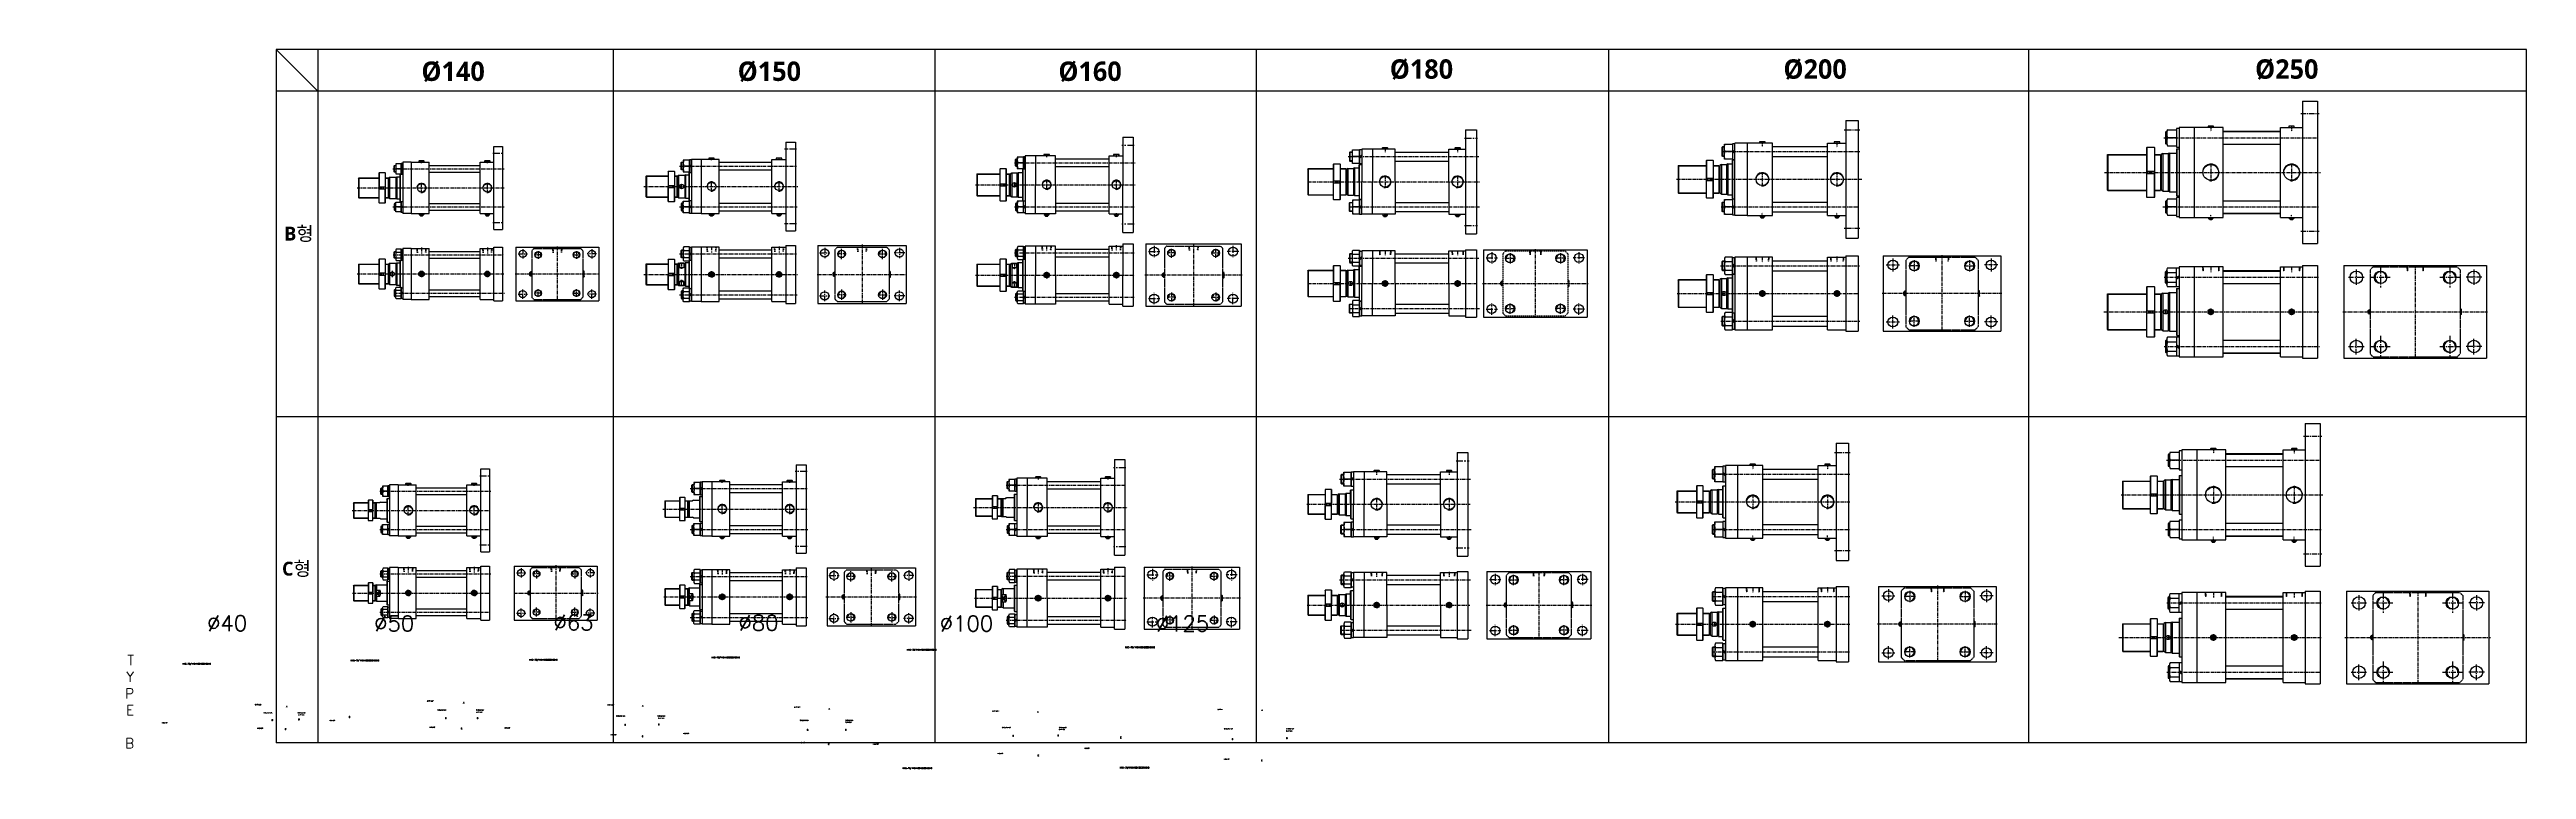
# Model space of a CAD drawing. Extents: x -819 to 29893, y -8942 to 3948.
# Drawn here: x -819 to 8133, y -96 to 2506 of the extents above; entities that cross this region are included whole.
import ezdxf

# ---------------------------------------------------------------- set-up
doc = ezdxf.new("R2010")
doc.units = 0
doc.header["$LTSCALE"] = 10
doc.header["$MEASUREMENT"] = 0
for name, pattern in [('CENTER', [2, 1.25, -0.25, 0.25, -0.25]), ('CENTERX2', [4, 2.5, -0.5, 0.5, -0.5]), ('HIDDEN', [0.375, 0.25, -0.125]), ('HIDDENX2', [0.75, 0.5, -0.25])]:
    doc.linetypes.add(name, pattern=pattern)
doc.layers.get('0').update_dxf_attribs({"linetype": 'CONTINUOUS'})
doc.layers.get('DEFPOINTS').update_dxf_attribs({"linetype": 'CONTINUOUS'})
for name, color, linetype in [('CEN', 1, 'CENTERX2'), ('CENTER', 1, 'CENTER'), ('DIM', 2, 'CONTINUOUS'), ('HID', 2, 'HIDDENX2'), ('ML', 7, 'CONTINUOUS'), ('THIN', 3, 'CONTINUOUS'), ('외형선', 3, 'CONTINUOUS')]:
    doc.layers.add(name, color=color, linetype=linetype)
doc.styles.add('GHS', font='romans', dxfattribs={"bigfont": 'ghs'})
doc.styles.add('문자', font='romans.shx')

msp = doc.modelspace()

# ---------------------------------------------------------------- linework, layer by layer
for p, q in [((8133.3, 2505.7), (0, 2505.7)), ((0, 2505.7), (0, 0)), ((150, 2355.7), (0, 2505.7)), ((150, 2505.7), (150, 0)), ((1219.3, 0), (1219.3, 2505.7)), ((2381.3, 0), (2381.3, 2505.7)), ((3543.2, 0), (3543.2, 2505.7)), ((4816.4, 0), (4816.4, 2505.7)), ((6334.2, 0), (6334.2, 2505.7)), ((8133.3, 0), (8133.3, 2505.7)), ((8133.3, 2355.7), (0, 2355.7)), ((8133.3, 1177.9), (0, 1177.9)), ((8133.3, 0), (0, 0))]:
    msp.add_line(p, q)
at = {"layer": 'CEN', "color": 1, "linetype": 'CENTER', "ltscale": 1.5}
for p, q in [((7318.3, 2274.3), (7384.3, 2274.3)), ((5723.3, 2214.3), (5667.3, 2214.3)), ((5723.3, 1859.3), (5667.3, 1859.3)), ((7318.3, 1849.3), (7384.3, 1849.3)), ((874, 1767.2), (908, 1767.2)), ((891, 1784.2), (891, 1750.2)), ((1158, 1767.2), (1124, 1767.2)), ((1141, 1784.2), (1141, 1750.2)), ((1963.5, 1770.7), (2001.5, 1770.7)), ((1982.5, 1789.7), (1982.5, 1751.7)), ((2271.5, 1770.7), (2233.5, 1770.7)), ((2252.5, 1789.7), (2252.5, 1751.7)), ((7518.4, 1711.2), (7518.4, 1654.2)), ((7943.4, 1711.2), (7943.4, 1654.2)), ((874, 1622.2), (908, 1622.2)), ((891, 1605.2), (891, 1639.2)), ((1158, 1622.2), (1124, 1622.2)), ((1141, 1605.2), (1141, 1639.2)), ((1963.5, 1615.7), (2001.5, 1615.7)), ((1982.5, 1596.7), (1982.5, 1634.7)), ((2271.5, 1615.7), (2233.5, 1615.7)), ((2252.5, 1596.7), (2252.5, 1634.7)), ((7489.9, 1682.7), (7546.9, 1682.7)), ((7570.4, 1682.7), (7641.3, 1682.7)), ((7820.4, 1682.7), (7891.3, 1682.7)), ((7971.9, 1682.7), (7914.9, 1682.7)), ((7489.9, 1432.7), (7546.9, 1432.7)), ((7518.4, 1404.2), (7518.4, 1461.2)), ((7570.4, 1432.7), (7641.3, 1432.7)), ((7820.4, 1432.7), (7891.3, 1432.7)), ((7971.9, 1432.7), (7914.9, 1432.7)), ((7943.4, 1404.2), (7943.4, 1461.2)), ((7327.8, 1108.9), (7393.8, 1108.9)), ((5688.8, 1048.9), (5632.8, 1048.9)), ((885, 631.3), (885, 597.3)), ((1135, 631.3), (1135, 597.3)), ((5688.8, 693.9), (5632.8, 693.9)), ((7327.8, 683.9), (7393.8, 683.9)), ((868, 614.3), (902, 614.3)), ((1152, 614.3), (1118, 614.3)), ((1997, 605.3), (2035, 605.3)), ((2016, 624.3), (2016, 586.3)), ((2305, 605.3), (2267, 605.3)), ((2286, 624.3), (2286, 586.3)), ((868, 469.3), (902, 469.3)), ((885, 452.3), (885, 486.3)), ((1152, 469.3), (1118, 469.3)), ((1135, 452.3), (1135, 486.3)), ((1997, 450.3), (2035, 450.3)), ((2016, 431.3), (2016, 469.3)), ((2305, 450.3), (2267, 450.3)), ((2286, 431.3), (2286, 469.3)), ((7499.4, 505.9), (7556.4, 505.9)), ((7527.9, 534.4), (7527.9, 477.4)), ((7579.9, 505.9), (7650.8, 505.9)), ((7829.9, 505.9), (7900.8, 505.9)), ((7981.4, 505.9), (7924.4, 505.9)), ((7952.9, 534.4), (7952.9, 477.4)), ((7527.9, 227.4), (7527.9, 284.4)), ((7952.9, 227.4), (7952.9, 284.4)), ((7499.4, 255.9), (7556.4, 255.9)), ((7579.9, 255.9), (7650.8, 255.9)), ((7829.9, 255.9), (7900.8, 255.9)), ((7981.4, 255.9), (7924.4, 255.9))]:
    msp.add_line(p, q, dxfattribs=at)
at = {"layer": 'CEN', "color": 1, "linetype": 'CENTER', "ltscale": 2}
for p, q in [((3101.4, 2159.4), (3056.4, 2159.4)), ((4294.9, 2185.3), (4341.9, 2185.3)), ((783.1, 2130.8), (822.1, 2130.8)), ((1880.4, 2145.8), (1837.4, 2145.8)), ((783.1, 1880.8), (822.1, 1880.8)), ((1880.4, 1875.8), (1837.4, 1875.8)), ((3101.4, 1874.4), (3056.4, 1874.4)), ((3173.2, 1796.1), (3173.2, 1755.1)), ((3458.2, 1796.1), (3458.2, 1755.1)), ((4294.9, 1870.3), (4341.9, 1870.3)), ((3152.7, 1775.6), (3193.7, 1775.6)), ((3478.7, 1775.6), (3437.7, 1775.6)), ((4372.9, 1752.9), (4413.9, 1752.9)), ((4393.4, 1773.4), (4393.4, 1732.4)), ((4728.9, 1752.9), (4687.9, 1752.9)), ((4708.4, 1773.4), (4708.4, 1732.4)), ((7605.9, 1721.3), (7605.9, 1644)), ((7855.9, 1721.3), (7855.9, 1644)), ((3173.2, 1585.1), (3173.2, 1626.1)), ((3458.2, 1585.1), (3458.2, 1626.1)), ((3152.7, 1605.6), (3193.7, 1605.6)), ((3478.7, 1605.6), (3437.7, 1605.6)), ((4372.9, 1567.9), (4413.9, 1567.9)), ((4393.4, 1547.4), (4393.4, 1588.4)), ((4728.9, 1567.9), (4687.9, 1567.9)), ((4708.4, 1547.4), (4708.4, 1588.4)), ((7605.9, 1471.3), (7605.9, 1394)), ((7855.9, 1471.3), (7855.9, 1394)), ((3071, 993.9), (3026, 993.9)), ((4264.3, 1019.9), (4311.3, 1019.9)), ((735.4, 965.4), (774.4, 965.4)), ((1918.9, 980.4), (1875.9, 980.4)), ((735.4, 715.4), (774.4, 715.4)), ((1918.9, 710.4), (1875.9, 710.4)), ((3071, 708.9), (3026, 708.9)), ((3167.3, 628.6), (3167.3, 587.6)), ((3452.3, 628.6), (3452.3, 587.6)), ((4264.3, 704.9), (4311.3, 704.9)), ((3146.8, 608.1), (3187.8, 608.1)), ((3472.8, 608.1), (3431.8, 608.1)), ((4385.5, 590.8), (4426.5, 590.8)), ((4406, 611.3), (4406, 570.3)), ((4741.5, 590.8), (4700.5, 590.8)), ((4721, 611.3), (4721, 570.3)), ((7615.4, 544.6), (7615.4, 467.3)), ((7865.4, 544.6), (7865.4, 467.3)), ((3167.3, 417.6), (3167.3, 458.6)), ((3452.3, 417.6), (3452.3, 458.6)), ((3146.8, 438.1), (3187.8, 438.1)), ((3472.8, 438.1), (3431.8, 438.1)), ((4385.5, 405.8), (4426.5, 405.8)), ((4406, 385.3), (4406, 426.3)), ((4741.5, 405.8), (4700.5, 405.8)), ((4721, 385.3), (4721, 426.3)), ((7615.4, 294.6), (7615.4, 217.3)), ((7865.4, 294.6), (7865.4, 217.3))]:
    msp.add_line(p, q, dxfattribs=at)
at = {"layer": 'CEN', "color": 1, "linetype": 'CENTER'}
for p, q in [((419.6, 1706.2), (419.6, 1683.2)), ((5819.3, 1727.2), (5867.3, 1727.2)), ((5843.3, 1751.2), (5843.3, 1703.2)), ((6222.3, 1727.2), (6174.3, 1727.2)), ((6198.3, 1751.2), (6198.3, 1703.2)), ((5843.3, 1497.2), (5843.3, 1545.2)), ((6198.3, 1497.2), (6198.3, 1545.2)), ((5819.3, 1521.2), (5867.3, 1521.2)), ((6222.3, 1521.2), (6174.3, 1521.2)), ((5826.9, 556.2), (5826.9, 508.2)), ((6181.9, 556.2), (6181.9, 508.2)), ((5802.9, 532.2), (5850.9, 532.2)), ((6205.9, 532.2), (6157.9, 532.2)), ((5802.9, 326.2), (5850.9, 326.2)), ((5826.9, 302.2), (5826.9, 350.2)), ((6205.9, 326.2), (6157.9, 326.2)), ((6181.9, 302.2), (6181.9, 350.2))]:
    msp.add_line(p, q, dxfattribs=at)
at = {"layer": 'CENTER'}
for p, q in [((958.9, 1763.7), (935, 1763.7)), ((947, 1777.5), (947, 1749.9)), ((1073, 1763.7), (1096.9, 1763.7)), ((1085, 1777.5), (1085, 1749.9)), ((2059.9, 1767.2), (2027, 1767.2)), ((2043.5, 1748.2), (2043.5, 1786.2)), ((2175, 1767.2), (2207.9, 1767.2)), ((2191.5, 1748.2), (2191.5, 1786.2)), ((3250.4, 1770.6), (3221, 1770.6)), ((3235.7, 1753.6), (3235.7, 1787.6)), ((3381, 1770.6), (3410.4, 1770.6)), ((3395.7, 1753.6), (3395.7, 1787.6)), ((4442.7, 1751.4), (4477, 1751.4)), ((4459.9, 1770.2), (4459.9, 1732.6)), ((4659, 1751.4), (4624.7, 1751.4)), ((4641.9, 1770.2), (4641.9, 1732.6)), ((5938.8, 1724.2), (5902.9, 1724.2)), ((5920.8, 1744.9), (5920.8, 1703.5)), ((6102.9, 1724.2), (6138.8, 1724.2)), ((6120.8, 1744.9), (6120.8, 1703.5)), ((958.9, 1625.7), (935, 1625.7)), ((947, 1611.9), (947, 1639.5)), ((1073, 1625.7), (1096.9, 1625.7)), ((1085, 1611.9), (1085, 1639.5)), ((2059.9, 1619.2), (2027, 1619.2)), ((2043.5, 1638.2), (2043.5, 1600.2)), ((2175, 1619.2), (2207.9, 1619.2)), ((2191.5, 1638.2), (2191.5, 1600.2)), ((3235.7, 1627.6), (3235.7, 1593.6)), ((3395.7, 1627.6), (3395.7, 1593.6)), ((3250.4, 1610.6), (3221, 1610.6)), ((3381, 1610.6), (3410.4, 1610.6)), ((4442.7, 1569.4), (4477, 1569.4)), ((4459.9, 1550.6), (4459.9, 1588.2)), ((4659, 1569.4), (4624.7, 1569.4)), ((4641.9, 1550.6), (4641.9, 1588.2)), ((5938.8, 1524.2), (5902.9, 1524.2)), ((5920.8, 1503.5), (5920.8, 1544.9)), ((6102.9, 1524.2), (6138.8, 1524.2)), ((6120.8, 1503.5), (6120.8, 1544.9)), ((941.2, 626.9), (941.2, 594.7)), ((1079.2, 626.9), (1079.2, 594.7)), ((955.1, 610.8), (927.3, 610.8)), ((1065.3, 610.8), (1093.1, 610.8)), ((2093.4, 601.8), (2060.5, 601.8)), ((2077, 582.9), (2077, 620.8)), ((2208.5, 601.8), (2241.4, 601.8)), ((2225, 582.9), (2225, 620.8)), ((3244.5, 603.1), (3215.1, 603.1)), ((3229.8, 586.1), (3229.8, 620)), ((3375.1, 603.1), (3404.5, 603.1)), ((3389.8, 586.1), (3389.8, 620)), ((4455.4, 589.3), (4489.6, 589.3)), ((4472.5, 570.6), (4472.5, 608.1)), ((4671.6, 589.3), (4637.4, 589.3)), ((4654.5, 570.6), (4654.5, 608.1)), ((5904.4, 549.9), (5904.4, 508.5)), ((6104.4, 549.9), (6104.4, 508.5)), ((955.1, 472.8), (927.3, 472.8)), ((941.2, 456.7), (941.2, 488.9)), ((1065.3, 472.8), (1093.1, 472.8)), ((1079.2, 456.7), (1079.2, 488.9)), ((2093.4, 453.8), (2060.5, 453.8)), ((2077, 472.8), (2077, 434.9)), ((2208.5, 453.8), (2241.4, 453.8)), ((2225, 472.8), (2225, 434.9)), ((3229.8, 460), (3229.8, 426.1)), ((3389.8, 460), (3389.8, 426.1)), ((5922.3, 529.2), (5886.4, 529.2)), ((6086.4, 529.2), (6122.3, 529.2)), ((3244.5, 443.1), (3215.1, 443.1)), ((3375.1, 443.1), (3404.5, 443.1)), ((4455.4, 407.3), (4489.6, 407.3)), ((4472.5, 426.1), (4472.5, 388.6)), ((4671.6, 407.3), (4637.4, 407.3)), ((4654.5, 426.1), (4654.5, 388.6)), ((5922.3, 329.2), (5886.4, 329.2)), ((5904.4, 308.5), (5904.4, 349.9)), ((6086.4, 329.2), (6122.3, 329.2)), ((6104.4, 308.5), (6104.4, 349.9))]:
    msp.add_line(p, q, dxfattribs=at)
at = {"layer": 'DEFPOINTS', "color": 0, "linetype": 'ByBlock'}
msp.add_point((447.1, 1654.7), dxfattribs=at)
at = {"layer": 'DIM'}
for p, q in [((6828.3, 2207), (6833.6, 2207)), ((6828.3, 2166.5), (6833.6, 2166.5)), ((6828.3, 1957), (6833.6, 1957)), ((6828.3, 1916.5), (6833.6, 1916.5)), ((6828.3, 1702.9), (6833.3, 1702.9)), ((6828.3, 1662.4), (6833.3, 1662.4)), ((6868.3, 1682.7), (6878.3, 1688.4)), ((6868.3, 1676.9), (6878.3, 1682.7)), ((6828.3, 1452.9), (6833.3, 1452.9)), ((6868.3, 1438.4), (6878.3, 1432.7)), ((6868.3, 1432.7), (6878.3, 1426.9)), ((6828.3, 1412.4), (6833.3, 1412.4)), ((6837.8, 1041.7), (6843.1, 1041.7)), ((6837.8, 1001.2), (6843.1, 1001.2)), ((6837.8, 791.7), (6843.1, 791.7)), ((6837.8, 751.2), (6843.1, 751.2)), ((6837.8, 526.2), (6842.8, 526.2)), ((6837.8, 485.7), (6842.8, 485.7)), ((6877.8, 505.9), (6887.8, 511.7)), ((6877.8, 500.2), (6887.8, 505.9)), ((6837.8, 276.2), (6842.8, 276.2)), ((6837.8, 235.7), (6842.8, 235.7)), ((6877.8, 261.7), (6887.8, 255.9)), ((6877.8, 255.9), (6887.8, 250.2))]:
    msp.add_line(p, q, dxfattribs=at)
at = {"layer": 'DIM', "color": 6, "linetype": 'HIDDEN'}
for p, q in [((5347.4, 1755.2), (5348.7, 1740.2)), ((5348.9, 1755.2), (5350.2, 1740.2)), ((5393.7, 1755.2), (5392.4, 1740.2)), ((5395.2, 1755.2), (5393.9, 1740.2)), ((5617.4, 1755.2), (5618.7, 1740.2)), ((5618.9, 1755.2), (5620.2, 1740.2)), ((5663.7, 1755.2), (5662.4, 1740.2)), ((5665.2, 1755.2), (5663.9, 1740.2)), ((5996.9, 1755.2), (5998.3, 1740.2)), ((5998.4, 1755.2), (5999.7, 1740.2)), ((6043.3, 1755.2), (6042, 1740.2)), ((6044.7, 1755.2), (6043.4, 1740.2)), ((5312.9, 560.2), (5314.2, 545.2)), ((5314.4, 560.2), (5315.7, 545.2)), ((5359.3, 560.2), (5357.9, 545.2)), ((5360.7, 560.2), (5359.4, 545.2)), ((5582.9, 560.2), (5584.2, 545.2)), ((5584.4, 560.2), (5585.7, 545.2)), ((5629.3, 560.2), (5627.9, 545.2)), ((5630.7, 560.2), (5629.4, 545.2)), ((5980.5, 560.2), (5981.8, 545.2)), ((5981.9, 560.2), (5983.3, 545.2)), ((6026.8, 560.2), (6025.5, 545.2)), ((6028.3, 560.2), (6027, 545.2))]:
    msp.add_line(p, q, dxfattribs=at)
at = {"layer": 'DIM'}
for centre in [(7605.9, 1682.7), (7855.9, 1682.7), (7605.9, 1432.7), (7855.9, 1432.7), (7615.4, 505.9), (7865.4, 505.9), (7615.4, 255.9), (7865.4, 255.9)]:
    msp.add_arc(centre, 20.2, 356.03565, 273.96435, dxfattribs=at)
at = {"layer": 'HID', "color": 6, "linetype": 'HIDDEN', "ltscale": 1.5}
msp.add_line((917.5, 625.9), (917.5, 457.7), dxfattribs=at)
msp.add_arc((1010, 541.8), 125, 222.26858, 227.73142, dxfattribs=at)
at = {"layer": 'ML'}
for p, q in [((5673.3, 2249.3), (5673.3, 1824.3)), ((5673.3, 2249.3), (5717.3, 2249.3)), ((5717.3, 2249.3), (5717.3, 1824.3)), ((7324.3, 2319.3), (7324.3, 1804.3)), ((7324.3, 2319.3), (7378.3, 2319.3)), ((7378.3, 2319.3), (7378.3, 1804.3)), ((787.1, 1855.8), (787.1, 2155.8)), ((787.1, 2155.8), (818.1, 2155.8)), ((818.1, 2155.8), (818.1, 1855.8)), ((1841.4, 2170.8), (1841.4, 1850.8)), ((1841.4, 2170.8), (1876.4, 2170.8)), ((1876.4, 2170.8), (1876.4, 1850.8)), ((3060.4, 2189.4), (3097.4, 2189.4)), ((3097.4, 2189.4), (3097.4, 1844.4)), ((3998.9, 2150.3), (3997.9, 2149.3)), ((4017.9, 2149.3), (3997.9, 2149.3)), ((3997.9, 2149.3), (3997.9, 2145.3)), ((4016.9, 2150.3), (3998.9, 2150.3)), ((4016.9, 2150.3), (4017.9, 2149.3)), ((4017.9, 2145.3), (4017.9, 2149.3)), ((4260.9, 2150.3), (4259.9, 2149.3)), ((4279.9, 2149.3), (4259.9, 2149.3)), ((4259.9, 2149.3), (4259.9, 2145.3)), ((4278.9, 2150.3), (4260.9, 2150.3)), ((4278.9, 2150.3), (4279.9, 2149.3)), ((4279.9, 2145.3), (4279.9, 2149.3)), ((4298.9, 2215.3), (4298.9, 1840.3)), ((4298.9, 2215.3), (4337.9, 2215.3)), ((4337.9, 2215.3), (4337.9, 1840.3)), ((5228.5, 2118.8), (5228.5, 2154.8)), ((5408.3, 2167.8), (5272.3, 2167.8)), ((5272.3, 1905.8), (5272.3, 2167.8)), ((5316.3, 2167.8), (5316.3, 1905.8)), ((5362.3, 2172.8), (5361.3, 2171.8)), ((5381.3, 2171.8), (5361.3, 2171.8)), ((5361.3, 2171.8), (5361.3, 2167.8)), ((5380.3, 2172.8), (5362.3, 2172.8)), ((5380.3, 2172.8), (5381.3, 2171.8)), ((5381.3, 2167.8), (5381.3, 2171.8)), ((5408.3, 1905.8), (5408.3, 2167.8)), ((5607.3, 1905.8), (5607.3, 2167.8)), ((5607.3, 2167.8), (5673.3, 2167.8)), ((5632.3, 2172.8), (5631.3, 2171.8)), ((5651.3, 2171.8), (5631.3, 2171.8)), ((5631.3, 2171.8), (5631.3, 2167.8)), ((5650.3, 2172.8), (5632.3, 2172.8)), ((5650.3, 2172.8), (5651.3, 2171.8)), ((5651.3, 2167.8), (5651.3, 2171.8)), ((6760.4, 2150.8), (6761.4, 2151.8)), ((6760.4, 2150.8), (6760.4, 1972.8)), ((6761.4, 2151.8), (6761.4, 2065.8)), ((6789.4, 2151.8), (6761.4, 2151.8)), ((6789.4, 2151.8), (6789.4, 2065.8)), ((6789.4, 2151.8), (6790.4, 2150.8)), ((6790.4, 1972.8), (6790.4, 2150.8)), ((6830.5, 2209.3), (6828.3, 2207)), ((6828.3, 2207), (6828.3, 2166.5)), ((6828.3, 2166.5), (6830.5, 2164.3)), ((6830.5, 2209.3), (6830.5, 2164.3)), ((6834, 2209.3), (6830.5, 2209.3)), ((6834, 2164.3), (6830.5, 2164.3)), ((6833.3, 2201.5), (6833.3, 2172)), ((6835.8, 2216.2), (6868.3, 2216.2)), ((6868.3, 2186.8), (6835.8, 2186.8)), ((6835.8, 2157.3), (6868.3, 2157.3)), ((6868.3, 2220.8), (6868.3, 2152.8)), ((6878.3, 2220.8), (6868.3, 2220.8)), ((6868.3, 2152.8), (6878.3, 2152.8)), ((7037.3, 2224.3), (6878.3, 2224.3)), ((6878.3, 2224.3), (6878.3, 1899.3)), ((6932.3, 2224.3), (6932.3, 1899.3)), ((6983.3, 2229.3), (6982.3, 2228.3)), ((7002.3, 2228.3), (6982.3, 2228.3)), ((6982.3, 2228.3), (6982.3, 2224.3)), ((7001.3, 2229.3), (6983.3, 2229.3)), ((7001.3, 2229.3), (7002.3, 2228.3)), ((7002.3, 2224.3), (7002.3, 2228.3)), ((7037.3, 1899.3), (7037.3, 2224.3)), ((7037.3, 2210.8), (7244.3, 2210.8)), ((7244.3, 1899.3), (7244.3, 2224.3)), ((7244.3, 2224.3), (7324.3, 2224.3)), ((7275.3, 2229.3), (7274.3, 2228.3)), ((7294.3, 2228.3), (7274.3, 2228.3)), ((7274.3, 2228.3), (7274.3, 2224.3)), ((7293.3, 2229.3), (7275.3, 2229.3)), ((7293.3, 2229.3), (7294.3, 2228.3)), ((7294.3, 2224.3), (7294.3, 2228.3)), ((370.9, 2058.8), (371.9, 2059.8)), ((393.9, 2059.8), (371.9, 2059.8)), ((371.9, 2059.8), (371.9, 2009.8)), ((393.9, 2059.8), (393.9, 2009.8)), ((393.9, 2059.8), (394.9, 2058.8)), ((427.8, 2062.8), (427.8, 2086.8)), ((432.2, 2090.3), (432.2, 2059.2)), ((451.2, 2074.8), (433.8, 2074.8)), ((451.2, 2079.4), (457.1, 2073.5)), ((451.2, 2076), (457.1, 2070.1)), ((457.1, 2098.3), (457.1, 1913.3)), ((488.1, 2098.3), (457.1, 2098.3)), ((488.1, 2098.3), (488.1, 1913.3)), ((488.1, 2098.3), (553.1, 2098.3)), ((516.1, 2103.3), (515.1, 2102.3)), ((535.1, 2102.3), (515.1, 2102.3)), ((515.1, 2102.3), (515.1, 2098.3)), ((534.1, 2103.3), (516.1, 2103.3)), ((534.1, 2103.3), (535.1, 2102.3)), ((535.1, 2098.3), (535.1, 2102.3)), ((553.1, 1913.3), (553.1, 2098.3)), ((737.1, 1913.3), (737.1, 2098.3)), ((737.1, 2098.3), (787.1, 2098.3)), ((754.1, 2103.3), (753.1, 2102.3)), ((773.1, 2102.3), (753.1, 2102.3)), ((753.1, 2102.3), (753.1, 2098.3)), ((772.1, 2103.3), (754.1, 2103.3)), ((772.1, 2103.3), (773.1, 2102.3)), ((773.1, 2098.3), (773.1, 2102.3)), ((1416.2, 2063.8), (1417.2, 2064.8)), ((1416.2, 2063.8), (1416.2, 1957.8)), ((1417.2, 2064.8), (1417.2, 2014.8)), ((1439.2, 2064.8), (1417.2, 2064.8)), ((1439.2, 2064.8), (1439.2, 2014.8)), ((1439.2, 2064.8), (1440.2, 2063.8)), ((1440.2, 1957.8), (1440.2, 2063.8)), ((1465.8, 2070.5), (1465.8, 2099)), ((1494.2, 2084.8), (1473.3, 2084.8)), ((1491.4, 2063.5), (1491.4, 1958)), ((1492.9, 2063.5), (1492.9, 1958)), ((1494.2, 2090.4), (1501.4, 2083.2)), ((1494.2, 2086.3), (1501.4, 2079.1)), ((1501.4, 2108.8), (1501.4, 1912.8)), ((1536.4, 2108.8), (1501.4, 2108.8)), ((1536.4, 2108.8), (1536.4, 1912.8)), ((1601.4, 2108.8), (1536.4, 2108.8)), ((1564.4, 2113.8), (1563.4, 2112.8)), ((1583.4, 2112.8), (1563.4, 2112.8)), ((1563.4, 2112.8), (1563.4, 2108.8)), ((1582.4, 2113.8), (1564.4, 2113.8)), ((1582.4, 2113.8), (1583.4, 2112.8)), ((1583.4, 2108.8), (1583.4, 2112.8)), ((1601.4, 1912.8), (1601.4, 2108.8)), ((1791.4, 2108.8), (1841.4, 2108.8)), ((1791.4, 1912.8), (1791.4, 2108.8)), ((1808.4, 2113.8), (1807.4, 2112.8)), ((1827.4, 2112.8), (1807.4, 2112.8)), ((1807.4, 2112.8), (1807.4, 2108.8)), ((1826.4, 2113.8), (1808.4, 2113.8)), ((1826.4, 2113.8), (1827.4, 2112.8)), ((1827.4, 2108.8), (1827.4, 2112.8)), ((2615.5, 2073.4), (2616.5, 2074.4)), ((2615.5, 2073.4), (2615.5, 1960.4)), ((2638.5, 2074.4), (2616.5, 2074.4)), ((2616.5, 2020.9), (2616.5, 2074.4)), ((2638.5, 2020.9), (2638.5, 2074.4)), ((2638.5, 2074.4), (2639.5, 2073.4)), ((2639.5, 1960.4), (2639.5, 2073.4)), ((2652.4, 2056.9), (2658.4, 2059.9)), ((2658.4, 2059.9), (2658.4, 1973.9)), ((2674, 2083.4), (2674, 2110.4)), ((2677.4, 2059.9), (2681.4, 2061.9)), ((2677.4, 2059.9), (2677.4, 1973.9)), ((2700.6, 2096.9), (2680.4, 2096.9)), ((2681.4, 2061.9), (2681.4, 1971.9)), ((2697.4, 2072.9), (2697.7, 2073.2)), ((2697.4, 2072.9), (2697.4, 1960.9)), ((2698.9, 2073.2), (2698.9, 1960.5)), ((2700.6, 2102.2), (2707.4, 2095.4)), ((2700.6, 2098.4), (2707.4, 2091.6)), ((2707.4, 2121.9), (2707.4, 1911.9)), ((2744.4, 2121.9), (2707.4, 2121.9)), ((2707.4, 2121.9), (2707.4, 2121.9)), ((2775.4, 2126.9), (2774.4, 2125.9)), ((2794.4, 2125.9), (2774.4, 2125.9)), ((2774.4, 2125.9), (2774.4, 2121.9)), ((2793.4, 2126.9), (2775.4, 2126.9)), ((2793.4, 2126.9), (2794.4, 2125.9)), ((2794.4, 2121.9), (2794.4, 2125.9)), ((3027.4, 2126.9), (3026.4, 2125.9)), ((3046.4, 2125.9), (3026.4, 2125.9)), ((3026.4, 2125.9), (3026.4, 2121.9)), ((3045.4, 2126.9), (3027.4, 2126.9)), ((3045.4, 2126.9), (3046.4, 2125.9)), ((3046.4, 2121.9), (3046.4, 2125.9)), ((3728.9, 2073.8), (3730.4, 2075.3)), ((3730.4, 2075.3), (3730.4, 1980.3)), ((3819.9, 2090.8), (3820.9, 2091.8)), ((3819.9, 2090.8), (3819.9, 1964.8)), ((3820.9, 2091.8), (3820.9, 2031.8)), ((3845.9, 2091.8), (3820.9, 2091.8)), ((3845.9, 2091.8), (3845.9, 2031.8)), ((3845.9, 2091.8), (3846.9, 2090.8)), ((3846.9, 1964.8), (3846.9, 2090.8)), ((3872.9, 2076.3), (3868.9, 2073.9)), ((3880.8, 2135.3), (3880.8, 2102.3)), ((3915.7, 2118.8), (3891.9, 2118.8)), ((3897.9, 2077.8), (3893.9, 2076.3)), ((3915.7, 2117), (3923.9, 2125.2)), ((3915.7, 2112.3), (3923.9, 2120.5)), ((4238.9, 2027.8), (4238.9, 2145.3)), ((4238.9, 2145.3), (4298.9, 2145.3)), ((5067.3, 2085.3), (5068.8, 2086.8)), ((5067.3, 2085.3), (5067.3, 1988.3)), ((5068.8, 2086.8), (5168.1, 2086.8)), ((5068.8, 2086.8), (5068.8, 1986.8)), ((5168.1, 2103.3), (5169.1, 2104.3)), ((5168.1, 2103.3), (5168.1, 1970.3)), ((5169.1, 2104.3), (5169.1, 2040.8)), ((5194.1, 2104.3), (5169.1, 2104.3)), ((5194.1, 2104.3), (5194.1, 2040.8)), ((5194.1, 2104.3), (5195.1, 2103.3)), ((5195.1, 1970.3), (5195.1, 2103.3)), ((5195.1, 2086.8), (5214.3, 2086.8)), ((5214.3, 2086.8), (5214.3, 1986.8)), ((5214.3, 2085.3), (5217.3, 2085.3)), ((5223.3, 2090.8), (5217.3, 2087.3)), ((5217.3, 2087.3), (5217.3, 1986.2)), ((5223.3, 2090.8), (5223.3, 1982.8)), ((5223.3, 2090.8), (5242.3, 2090.8)), ((5263.3, 2136.8), (5236.8, 2136.8)), ((5247.3, 2092.8), (5242.3, 2090.8)), ((5242.3, 2090.8), (5242.3, 1982.8)), ((5247.3, 2092.8), (5247.3, 1980.8)), ((5247.3, 2092.8), (5262.3, 2092.8)), ((5262.3, 2104.8), (5264.3, 2106.8)), ((5262.3, 2104.8), (5262.3, 1968.8)), ((5263.3, 2143.8), (5272.3, 2134.8)), ((5263.3, 2138.7), (5272.3, 2129.7)), ((5264.3, 1966.8), (5264.3, 2106.8)), ((5264.3, 2106.8), (5272.3, 2106.8)), ((6618.3, 2125.3), (6619.8, 2126.8)), ((6618.3, 2125.3), (6618.3, 1998.3)), ((6619.8, 2126.8), (6619.8, 1996.8)), ((6619.8, 2126.8), (6760.4, 2126.8)), ((6760.4, 2065.8), (6790.4, 2065.8)), ((6790.4, 2126.8), (6810.3, 2126.8)), ((6810.3, 2126.8), (6810.3, 1996.8)), ((6810.3, 2125.3), (6813.3, 2125.3)), ((6819.3, 2129.8), (6813.3, 2126.3)), ((6813.3, 2126.3), (6813.3, 1997.2)), ((6819.3, 2129.8), (6819.3, 1993.8)), ((6819.3, 2129.8), (6838.3, 2129.8)), ((6843.3, 2131.8), (6838.3, 2129.8)), ((6838.3, 2129.8), (6838.3, 1993.8)), ((6843.3, 2131.8), (6843.3, 1991.8)), ((6843.3, 2131.8), (6868.3, 2131.8)), ((6868.3, 2145.3), (6869.8, 2146.8)), ((6868.3, 2145.3), (6868.3, 1978.3)), ((6869.8, 2146.8), (6869.8, 1976.8)), ((6869.8, 2146.8), (6878.3, 2146.8)), ((297.1, 2040.3), (298.6, 2041.8)), ((297.1, 2040.3), (297.1, 1971.3)), ((297.1, 1971.3), (298.6, 1969.8)), ((298.6, 2041.8), (298.6, 1969.8)), ((298.6, 2041.8), (370.9, 2041.8)), ((298.6, 1969.8), (370.9, 1969.8)), ((370.9, 2058.8), (370.9, 1952.8)), ((370.9, 2009.8), (394.9, 2009.8)), ((370.9, 2001.8), (394.9, 2001.8)), ((371.9, 1951.8), (371.9, 2001.8)), ((393.9, 1951.8), (393.9, 2001.8)), ((394.9, 1952.8), (394.9, 2058.8)), ((394.9, 2041.8), (407.1, 2041.8)), ((394.9, 1969.8), (407.1, 1969.8)), ((404.1, 2041.8), (404.1, 1969.8)), ((409.1, 2044.3), (407.1, 2042.3)), ((407.1, 2042.3), (407.1, 1969.3)), ((409.1, 2044.3), (432.1, 2044.3)), ((409.1, 2044.3), (409.1, 1967.3)), ((432.1, 2044.3), (436.1, 2045.8)), ((432.1, 2044.3), (432.1, 1967.3)), ((436.1, 2045.8), (436.1, 1965.8)), ((436.1, 2045.8), (447.1, 2045.8)), ((447.1, 2056.8), (447.1, 1954.8)), ((448.6, 2056.8), (448.6, 1954.8)), ((1336.4, 2047.3), (1337.9, 2048.8)), ((1336.4, 2047.3), (1336.4, 1974.3)), ((1336.4, 1974.3), (1337.9, 1972.8)), ((1337.9, 2048.8), (1337.9, 1972.8)), ((1416.2, 2014.8), (1440.2, 2014.8)), ((1416.2, 2006.8), (1440.2, 2006.8)), ((1417.2, 1956.8), (1417.2, 2006.8)), ((1439.2, 1956.8), (1439.2, 2006.8)), ((1448.4, 2048.8), (1448.4, 1972.8)), ((1454.4, 2051.3), (1451.4, 2049.5)), ((1451.4, 2049.5), (1451.4, 1972)), ((1454.4, 1970.3), (1451.4, 1972)), ((1454.4, 2051.3), (1454.4, 1970.3)), ((1479.4, 2053.3), (1476.4, 2051.5)), ((1476.4, 2051.5), (1476.4, 1970)), ((1479.4, 1968.3), (1476.4, 1970)), ((1479.4, 2053.3), (1479.4, 1968.3)), ((2532.4, 2055.4), (2533.9, 2056.9)), ((2532.4, 2055.4), (2532.4, 1978.4)), ((2532.4, 1978.4), (2533.9, 1976.9)), ((2533.9, 2056.9), (2533.9, 1976.9)), ((2615.5, 2020.9), (2639.5, 2020.9)), ((2615.5, 2012.9), (2639.5, 2012.9)), ((2616.5, 1959.4), (2616.5, 2012.9)), ((2638.5, 1959.4), (2638.5, 2012.9)), ((2649.4, 2056.9), (2649.4, 1976.9)), ((2652.4, 2056.9), (2652.4, 1976.9)), ((2652.4, 1976.9), (2658.4, 1973.9)), ((2677.4, 1973.9), (2681.4, 1971.9)), ((3728.9, 1981.8), (3730.4, 1980.3)), ((3819.9, 2031.8), (3846.9, 2031.8)), ((3819.9, 2023.8), (3846.9, 2023.8)), ((3820.9, 1963.8), (3820.9, 2023.8)), ((3845.9, 1963.8), (3845.9, 2023.8)), ((3872.9, 1979.3), (3868.9, 1981.6)), ((3897.9, 1977.8), (3893.9, 1979.3)), ((4238.9, 2027.8), (4238.9, 1910.3)), ((5067.3, 1988.3), (5068.8, 1986.8)), ((5068.8, 1986.8), (5168.1, 1986.8)), ((5168.1, 2040.8), (5195.1, 2040.8)), ((5168.1, 2032.8), (5195.1, 2032.8)), ((5169.1, 1969.3), (5168.1, 1970.3)), ((5169.1, 1969.3), (5169.1, 2032.8)), ((5194.1, 1969.3), (5194.1, 2032.8)), ((5194.1, 1969.3), (5195.1, 1970.3)), ((5195.1, 1986.8), (5214.3, 1986.8)), ((5214.3, 1988.3), (5217.3, 1988.3)), ((5223.3, 1982.8), (5217.3, 1986.2)), ((5223.3, 1982.8), (5242.3, 1982.8)), ((5242.3, 1982.8), (5247.3, 1980.8)), ((5247.3, 1980.8), (5262.3, 1980.8)), ((6618.3, 1998.3), (6619.8, 1996.8)), ((6619.8, 1996.8), (6760.4, 1996.8)), ((6760.4, 2057.8), (6790.4, 2057.8)), ((6760.4, 1972.8), (6761.4, 1971.8)), ((6761.4, 1971.8), (6761.4, 2057.8)), ((6761.4, 1971.8), (6789.4, 1971.8)), ((6789.4, 1971.8), (6789.4, 2057.8)), ((6789.4, 1971.8), (6790.4, 1972.8)), ((6790.4, 1996.8), (6810.3, 1996.8)), ((6810.3, 1998.3), (6813.3, 1998.3)), ((6819.3, 1993.8), (6813.3, 1997.2)), ((6819.3, 1993.8), (6838.3, 1993.8)), ((6843.3, 1991.8), (6838.3, 1993.8)), ((6843.3, 1991.8), (6868.3, 1991.8)), ((6868.3, 1978.3), (6869.8, 1976.8)), ((6868.3, 1970.8), (6868.3, 1902.8)), ((6878.3, 1970.8), (6868.3, 1970.8)), ((6869.8, 1976.8), (6878.3, 1976.8)), ((371.9, 1951.8), (370.9, 1952.8)), ((371.9, 1951.8), (393.9, 1951.8)), ((393.9, 1951.8), (394.9, 1952.8)), ((409.1, 1967.3), (407.1, 1969.3)), ((409.1, 1967.3), (432.1, 1967.3)), ((427.8, 1948.8), (427.8, 1924.8)), ((432.1, 1967.3), (436.1, 1965.8)), ((432.2, 1921.2), (432.2, 1952.3)), ((451.2, 1936.8), (433.8, 1936.8)), ((436.1, 1965.8), (447.1, 1965.8)), ((451.2, 1935.5), (457.1, 1941.4)), ((451.2, 1932.1), (457.1, 1938)), ((488.1, 1913.3), (457.1, 1913.3)), ((488.1, 1913.3), (553.1, 1913.3)), ((517.1, 1913.3), (517.1, 1909.3)), ((517.1, 1909.3), (523.8, 1909.3)), ((518.1, 1908.3), (517.1, 1909.3)), ((518.1, 1908.3), (532.1, 1908.3)), ((520.1, 1908.3), (520.1, 1906.3)), ((520.1, 1906.3), (530.1, 1906.3)), ((521.1, 1905.3), (520.1, 1906.3)), ((521.1, 1905.3), (529.1, 1905.3)), ((523.8, 1908.3), (523.8, 1913.3)), ((526.4, 1908.3), (526.4, 1913.3)), ((533.1, 1909.3), (526.4, 1909.3)), ((529.1, 1905.3), (530.1, 1906.3)), ((530.1, 1908.3), (530.1, 1906.3)), ((532.1, 1908.3), (533.1, 1909.3)), ((533.1, 1913.3), (533.1, 1909.3)), ((737.1, 1913.3), (787.1, 1913.3)), ((755.1, 1913.3), (755.1, 1909.3)), ((755.1, 1909.3), (761.8, 1909.3)), ((756.1, 1908.3), (755.1, 1909.3)), ((756.1, 1908.3), (770.1, 1908.3)), ((758.1, 1908.3), (758.1, 1906.3)), ((758.1, 1906.3), (768.1, 1906.3)), ((759.1, 1905.3), (758.1, 1906.3)), ((759.1, 1905.3), (767.1, 1905.3)), ((761.8, 1908.3), (761.8, 1913.3)), ((764.4, 1908.3), (764.4, 1913.3)), ((771.1, 1909.3), (764.4, 1909.3)), ((767.1, 1905.3), (768.1, 1906.3)), ((768.1, 1908.3), (768.1, 1906.3)), ((770.1, 1908.3), (771.1, 1909.3)), ((771.1, 1913.3), (771.1, 1909.3)), ((1417.2, 1956.8), (1416.2, 1957.8)), ((1417.2, 1956.8), (1439.2, 1956.8)), ((1439.2, 1956.8), (1440.2, 1957.8)), ((1465.8, 1951), (1465.8, 1922.5)), ((1494.2, 1936.8), (1473.3, 1936.8)), ((1494.2, 1935.2), (1501.4, 1942.4)), ((1494.2, 1931.1), (1501.4, 1938.3)), ((1536.4, 1912.8), (1501.4, 1912.8)), ((1536.4, 1912.8), (1601.4, 1912.8)), ((1565.4, 1912.8), (1565.4, 1908.8)), ((1565.4, 1908.8), (1572.1, 1908.8)), ((1566.4, 1907.8), (1565.4, 1908.8)), ((1566.4, 1907.8), (1580.4, 1907.8)), ((1568.4, 1907.8), (1568.4, 1905.8)), ((1568.4, 1905.8), (1578.4, 1905.8)), ((1569.4, 1904.8), (1568.4, 1905.8)), ((1569.4, 1904.8), (1577.4, 1904.8)), ((1572.1, 1907.8), (1572.1, 1912.8)), ((1574.7, 1907.8), (1574.7, 1912.8)), ((1581.4, 1908.8), (1574.7, 1908.8)), ((1577.4, 1904.8), (1578.4, 1905.8)), ((1578.4, 1907.8), (1578.4, 1905.8)), ((1580.4, 1907.8), (1581.4, 1908.8)), ((1581.4, 1912.8), (1581.4, 1908.8)), ((1791.4, 1912.8), (1841.4, 1912.8)), ((1809.4, 1912.8), (1809.4, 1908.8)), ((1809.4, 1908.8), (1816.1, 1908.8)), ((1810.4, 1907.8), (1809.4, 1908.8)), ((1810.4, 1907.8), (1824.4, 1907.8)), ((1812.4, 1907.8), (1812.4, 1905.8)), ((1812.4, 1905.8), (1822.4, 1905.8)), ((1813.4, 1904.8), (1812.4, 1905.8)), ((1813.4, 1904.8), (1821.4, 1904.8)), ((1816.1, 1907.8), (1816.1, 1912.8)), ((1818.7, 1907.8), (1818.7, 1912.8)), ((1825.4, 1908.8), (1818.7, 1908.8)), ((1821.4, 1904.8), (1822.4, 1905.8)), ((1822.4, 1907.8), (1822.4, 1905.8)), ((1824.4, 1907.8), (1825.4, 1908.8)), ((1825.4, 1912.8), (1825.4, 1908.8)), ((2616.5, 1959.4), (2615.5, 1960.4)), ((2616.5, 1959.4), (2638.5, 1959.4)), ((2638.5, 1959.4), (2639.5, 1960.4)), ((2674, 1950.4), (2674, 1923.4)), ((2700.6, 1936.9), (2680.4, 1936.9)), ((2697.4, 1960.9), (2697.7, 1960.5)), ((2700.6, 1935.4), (2707.4, 1942.2)), ((2700.6, 1931.6), (2707.4, 1938.4)), ((2744.4, 1911.9), (2707.4, 1911.9)), ((2776.4, 1911.9), (2776.4, 1907.9)), ((2776.4, 1907.9), (2783.1, 1907.9)), ((2777.4, 1906.9), (2776.4, 1907.9)), ((2777.4, 1906.9), (2791.4, 1906.9)), ((2779.4, 1906.9), (2779.4, 1904.9)), ((2780.4, 1903.9), (2779.4, 1904.9)), ((2779.4, 1904.9), (2789.4, 1904.9)), ((2780.4, 1903.9), (2788.4, 1903.9)), ((2783.1, 1906.9), (2783.1, 1911.9)), ((2785.7, 1906.9), (2785.7, 1911.9)), ((2792.4, 1907.9), (2785.7, 1907.9)), ((2788.4, 1903.9), (2789.4, 1904.9)), ((2789.4, 1906.9), (2789.4, 1904.9)), ((2791.4, 1906.9), (2792.4, 1907.9)), ((2792.4, 1911.9), (2792.4, 1907.9)), ((3028.4, 1911.9), (3028.4, 1907.9)), ((3028.4, 1907.9), (3035.1, 1907.9)), ((3029.4, 1906.9), (3028.4, 1907.9)), ((3029.4, 1906.9), (3043.4, 1906.9)), ((3031.4, 1906.9), (3031.4, 1904.9)), ((3032.4, 1903.9), (3031.4, 1904.9)), ((3031.4, 1904.9), (3041.4, 1904.9)), ((3032.4, 1903.9), (3040.4, 1903.9)), ((3035.1, 1906.9), (3035.1, 1911.9)), ((3037.7, 1906.9), (3037.7, 1911.9)), ((3044.4, 1907.9), (3037.7, 1907.9)), ((3040.4, 1903.9), (3041.4, 1904.9)), ((3041.4, 1906.9), (3041.4, 1904.9)), ((3043.4, 1906.9), (3044.4, 1907.9)), ((3044.4, 1911.9), (3044.4, 1907.9)), ((3819.9, 1964.8), (3820.9, 1963.8)), ((3820.9, 1963.8), (3845.9, 1963.8)), ((3845.9, 1963.8), (3846.9, 1964.8)), ((3880.8, 1920.3), (3880.8, 1953.3)), ((3915.7, 1936.8), (3891.9, 1936.8)), ((3915.7, 1943.2), (3923.9, 1935)), ((3915.7, 1938.5), (3923.9, 1930.3)), ((3999.9, 1910.3), (3999.9, 1906.3)), ((4000.9, 1905.3), (3999.9, 1906.3)), ((3999.9, 1906.3), (4006.6, 1906.3)), ((4000.9, 1905.3), (4014.9, 1905.3)), ((4002.9, 1905.3), (4002.9, 1903.3)), ((4002.9, 1903.3), (4012.9, 1903.3)), ((4003.9, 1902.3), (4002.9, 1903.3)), ((4003.9, 1902.3), (4011.9, 1902.3)), ((4006.6, 1905.3), (4006.6, 1910.3)), ((4009.2, 1905.3), (4009.2, 1910.3)), ((4015.9, 1906.3), (4009.2, 1906.3)), ((4011.9, 1902.3), (4012.9, 1903.3)), ((4012.9, 1905.3), (4012.9, 1903.3)), ((4014.9, 1905.3), (4015.9, 1906.3)), ((4015.9, 1910.3), (4015.9, 1906.3)), ((4238.9, 1910.3), (4298.9, 1910.3)), ((4261.9, 1910.3), (4261.9, 1906.3)), ((4261.9, 1906.3), (4268.6, 1906.3)), ((4262.9, 1905.3), (4261.9, 1906.3)), ((4262.9, 1905.3), (4276.9, 1905.3)), ((4264.9, 1905.3), (4264.9, 1903.3)), ((4264.9, 1903.3), (4274.9, 1903.3)), ((4265.9, 1902.3), (4264.9, 1903.3)), ((4265.9, 1902.3), (4273.9, 1902.3)), ((4268.6, 1905.3), (4268.6, 1910.3)), ((4271.2, 1905.3), (4271.2, 1910.3)), ((4277.9, 1906.3), (4271.2, 1906.3)), ((4273.9, 1902.3), (4274.9, 1903.3)), ((4274.9, 1905.3), (4274.9, 1903.3)), ((4276.9, 1905.3), (4277.9, 1906.3)), ((4277.9, 1910.3), (4277.9, 1906.3)), ((5169.1, 1969.3), (5194.1, 1969.3)), ((5228.5, 1918.8), (5228.5, 1954.8)), ((5263.3, 1936.8), (5236.8, 1936.8)), ((5264.3, 1966.8), (5262.3, 1968.8)), ((5263.3, 1943.8), (5272.3, 1934.8)), ((5263.3, 1938.7), (5272.3, 1929.7)), ((5264.3, 1966.8), (5272.3, 1966.8)), ((5316.3, 1905.8), (5272.3, 1905.8)), ((5316.3, 1905.8), (5408.3, 1905.8)), ((5363.3, 1905.8), (5363.3, 1901.8)), ((5363.3, 1901.8), (5370, 1901.8)), ((5364.3, 1900.8), (5363.3, 1901.8)), ((5364.3, 1900.8), (5378.3, 1900.8)), ((5366.3, 1900.8), (5366.3, 1898.8)), ((5366.3, 1898.8), (5376.3, 1898.8)), ((5367.3, 1897.8), (5366.3, 1898.8)), ((5367.3, 1897.8), (5375.3, 1897.8)), ((5370, 1900.8), (5370, 1905.8)), ((5372.6, 1900.8), (5372.6, 1905.8)), ((5379.3, 1901.8), (5372.6, 1901.8)), ((5375.3, 1897.8), (5376.3, 1898.8)), ((5376.3, 1900.8), (5376.3, 1898.8)), ((5378.3, 1900.8), (5379.3, 1901.8)), ((5379.3, 1905.8), (5379.3, 1901.8)), ((5607.3, 1905.8), (5673.3, 1905.8)), ((5633.3, 1905.8), (5633.3, 1901.8)), ((5633.3, 1901.8), (5640, 1901.8)), ((5634.3, 1900.8), (5633.3, 1901.8)), ((5634.3, 1900.8), (5648.3, 1900.8)), ((5636.3, 1900.8), (5636.3, 1898.8)), ((5637.3, 1897.8), (5636.3, 1898.8)), ((5636.3, 1898.8), (5646.3, 1898.8)), ((5637.3, 1897.8), (5645.3, 1897.8)), ((5640, 1900.8), (5640, 1905.8)), ((5642.6, 1900.8), (5642.6, 1905.8)), ((5649.3, 1901.8), (5642.6, 1901.8)), ((5645.3, 1897.8), (5646.3, 1898.8)), ((5646.3, 1900.8), (5646.3, 1898.8)), ((5648.3, 1900.8), (5649.3, 1901.8)), ((5649.3, 1905.8), (5649.3, 1901.8)), ((6830.5, 1959.3), (6828.3, 1957)), ((6828.3, 1957), (6828.3, 1916.5)), ((6828.3, 1916.5), (6830.5, 1914.3)), ((6830.5, 1959.3), (6830.5, 1914.3)), ((6834, 1959.3), (6830.5, 1959.3)), ((6834, 1914.3), (6830.5, 1914.3)), ((6833.3, 1951.5), (6833.3, 1922)), ((6835.8, 1966.2), (6868.3, 1966.2)), ((6868.3, 1936.8), (6835.8, 1936.8)), ((6835.8, 1907.3), (6868.3, 1907.3)), ((6868.3, 1902.8), (6878.3, 1902.8)), ((6878.3, 1899.3), (7037.3, 1899.3)), ((6984.3, 1899.3), (6984.3, 1895.3)), ((6984.3, 1895.3), (6991, 1895.3)), ((6985.3, 1894.3), (6984.3, 1895.3)), ((6985.3, 1894.3), (6999.3, 1894.3)), ((6987.3, 1894.3), (6987.3, 1892.3)), ((6988.3, 1891.3), (6987.3, 1892.3)), ((6987.3, 1892.3), (6997.3, 1892.3)), ((6988.3, 1891.3), (6996.3, 1891.3)), ((6991, 1894.3), (6991, 1899.3)), ((6993.6, 1894.3), (6993.6, 1899.3)), ((7000.3, 1895.3), (6993.6, 1895.3)), ((6996.3, 1891.3), (6997.3, 1892.3)), ((6997.3, 1894.3), (6997.3, 1892.3)), ((6999.3, 1894.3), (7000.3, 1895.3)), ((7000.3, 1899.3), (7000.3, 1895.3)), ((7037.3, 1912.8), (7244.3, 1912.8)), ((7244.3, 1899.3), (7324.3, 1899.3)), ((7276.3, 1899.3), (7276.3, 1895.3)), ((7277.3, 1894.3), (7276.3, 1895.3)), ((7276.3, 1895.3), (7283, 1895.3)), ((7277.3, 1894.3), (7291.3, 1894.3)), ((7279.3, 1894.3), (7279.3, 1892.3)), ((7279.3, 1892.3), (7289.3, 1892.3)), ((7280.3, 1891.3), (7279.3, 1892.3)), ((7280.3, 1891.3), (7288.3, 1891.3)), ((7283, 1894.3), (7283, 1899.3)), ((7285.6, 1894.3), (7285.6, 1899.3)), ((7292.3, 1895.3), (7285.6, 1895.3)), ((7288.3, 1891.3), (7289.3, 1892.3)), ((7289.3, 1894.3), (7289.3, 1892.3)), ((7291.3, 1894.3), (7292.3, 1895.3)), ((7292.3, 1899.3), (7292.3, 1895.3)), ((787.1, 1855.8), (818.1, 1855.8)), ((787.1, 1597.2), (787.1, 1792.2)), ((787.1, 1792.2), (818.1, 1792.2)), ((818.1, 1792.2), (818.1, 1597.2)), ((866, 1792.2), (1166, 1792.2)), ((866, 1792.2), (866, 1597.2)), ((1166, 1792.2), (1166, 1597.2)), ((1536.4, 1791.2), (1501.4, 1791.2)), ((1501.4, 1791.2), (1501.4, 1595.2)), ((1536.4, 1791.2), (1536.4, 1595.2)), ((1601.4, 1791.2), (1536.4, 1791.2)), ((1601.4, 1595.2), (1601.4, 1791.2)), ((1791.4, 1595.2), (1791.4, 1791.2)), ((1791.4, 1791.2), (1841.4, 1791.2)), ((1841.4, 1850.8), (1876.4, 1850.8)), ((1841.4, 1798.2), (1841.4, 1588.2)), ((1841.4, 1798.2), (1876.4, 1798.2)), ((1876.4, 1798.2), (1876.4, 1588.2)), ((1957.5, 1798.2), (2277.5, 1798.2)), ((1957.5, 1798.2), (1957.5, 1588.2)), ((2277.5, 1798.2), (2277.5, 1588.2)), ((2744.4, 1795.6), (2707.4, 1795.6)), ((2707.4, 1795.6), (2707.4, 1795.6)), ((2707.4, 1795.6), (2707.4, 1585.6)), ((3060.4, 1844.4), (3097.4, 1844.4)), ((3060.4, 1803.1), (3097.4, 1803.1)), ((3097.4, 1803.1), (3097.4, 1578.1)), ((3143.2, 1803.1), (3488.2, 1803.1)), ((3143.2, 1803.1), (3143.2, 1578.1)), ((3488.2, 1803.1), (3488.2, 1578.1)), ((4298.9, 1840.3), (4337.9, 1840.3)), ((5673.3, 1824.3), (5717.3, 1824.3)), ((7324.3, 1804.3), (7378.3, 1804.3)), ((297.1, 1729.2), (298.6, 1730.7)), ((297.1, 1729.2), (297.1, 1660.2)), ((298.6, 1730.7), (370.9, 1730.7)), ((298.6, 1730.7), (298.6, 1658.7)), ((370.9, 1747.7), (371.9, 1748.7)), ((370.9, 1747.7), (370.9, 1641.7)), ((371.9, 1748.7), (371.9, 1698.7)), ((393.9, 1748.7), (371.9, 1748.7)), ((393.9, 1748.7), (393.9, 1698.7)), ((393.9, 1748.7), (394.9, 1747.7)), ((394.9, 1641.7), (394.9, 1747.7)), ((394.9, 1730.7), (407.1, 1730.7)), ((404.1, 1730.7), (404.1, 1658.7)), ((409.1, 1733.2), (407.1, 1731.2)), ((407.1, 1731.2), (407.1, 1658.2)), ((409.1, 1733.2), (409.1, 1656.2)), ((409.1, 1733.2), (432.1, 1733.2)), ((427.8, 1751.7), (427.8, 1775.7)), ((432.1, 1733.2), (436.1, 1734.7)), ((432.1, 1733.2), (432.1, 1656.2)), ((432.2, 1779.3), (432.2, 1748.1)), ((433.8, 1774.1), (451.2, 1774.1)), ((433.8, 1753.3), (451.2, 1753.3)), ((436.1, 1734.7), (436.1, 1654.7)), ((436.1, 1734.7), (447.1, 1734.7)), ((447.1, 1742.9), (447.1, 1646.5)), ((448.6, 1742.9), (448.6, 1646.5)), ((451.2, 1768.3), (457.1, 1762.4)), ((451.2, 1765), (457.1, 1759.1)), ((488.1, 1787.2), (457.1, 1787.2)), ((457.1, 1787.2), (457.1, 1602.2)), ((488.1, 1787.2), (488.1, 1602.2)), ((488.1, 1787.2), (553.1, 1787.2)), ((523.8, 1702.6), (517.2, 1696)), ((526.4, 1702.6), (533, 1696)), ((553.1, 1602.2), (553.1, 1787.2)), ((737.1, 1602.2), (737.1, 1787.2)), ((737.1, 1787.2), (787.1, 1787.2)), ((761.8, 1702.6), (755.2, 1696)), ((764.4, 1702.6), (771, 1696)), ((1336.4, 1729.7), (1337.9, 1731.2)), ((1336.4, 1729.7), (1336.4, 1656.7)), ((1337.9, 1731.2), (1337.9, 1655.2)), ((1416.2, 1746.2), (1417.2, 1747.2)), ((1416.2, 1746.2), (1416.2, 1640.2)), ((1417.2, 1747.2), (1417.2, 1697.2)), ((1439.2, 1747.2), (1417.2, 1747.2)), ((1439.2, 1747.2), (1439.2, 1697.2)), ((1439.2, 1747.2), (1440.2, 1746.2)), ((1440.2, 1640.2), (1440.2, 1746.2)), ((1448.4, 1731.2), (1448.4, 1655.2)), ((1454.4, 1733.7), (1451.4, 1732)), ((1451.4, 1732), (1451.4, 1654.4)), ((1454.4, 1733.7), (1454.4, 1652.7)), ((1465.8, 1752.9), (1465.8, 1781.5)), ((1470.9, 1786), (1470.9, 1748.4)), ((1472.8, 1779.7), (1494.2, 1779.7)), ((1472.8, 1754.7), (1494.2, 1754.7)), ((1479.4, 1735.7), (1476.4, 1734)), ((1476.4, 1734), (1476.4, 1652.4)), ((1479.4, 1735.7), (1479.4, 1650.7)), ((1491.4, 1742.1), (1491.4, 1644.3)), ((1492.9, 1742.1), (1492.9, 1644.3)), ((1494.2, 1772.8), (1501.4, 1765.6)), ((1494.2, 1768.8), (1501.4, 1761.5)), ((1572.1, 1701.1), (1565.5, 1694.5)), ((1574.7, 1701.1), (1581.3, 1694.5)), ((1816.1, 1701.1), (1809.5, 1694.5)), ((1818.7, 1701.1), (1825.3, 1694.5)), ((2532.4, 1729.1), (2533.9, 1730.6)), ((2532.4, 1729.1), (2532.4, 1652.1)), ((2533.9, 1730.6), (2533.9, 1650.6)), ((2615.5, 1747.1), (2616.5, 1748.1)), ((2615.5, 1747.1), (2615.5, 1634.1)), ((2638.5, 1748.1), (2616.5, 1748.1)), ((2616.5, 1694.6), (2616.5, 1748.1)), ((2638.5, 1748.1), (2639.5, 1747.1)), ((2638.5, 1694.6), (2638.5, 1748.1)), ((2639.5, 1634.1), (2639.5, 1747.1)), ((2649.4, 1730.6), (2649.4, 1650.6)), ((2652.4, 1730.6), (2658.4, 1733.6)), ((2652.4, 1730.6), (2652.4, 1650.6)), ((2658.4, 1733.6), (2658.4, 1647.6)), ((2674, 1757.1), (2674, 1784.1)), ((2677.4, 1733.6), (2681.4, 1735.6)), ((2677.4, 1733.6), (2677.4, 1647.6)), ((2678.6, 1788.4), (2678.6, 1752.9)), ((2680.4, 1782.5), (2700.6, 1782.5)), ((2680.4, 1758.8), (2700.6, 1758.8)), ((2681.4, 1735.6), (2681.4, 1645.6)), ((2697.4, 1746.6), (2697.7, 1747)), ((2697.4, 1746.6), (2697.4, 1634.6)), ((2698.9, 1747), (2698.9, 1634.3)), ((2700.6, 1776), (2707.4, 1769.2)), ((2700.6, 1772.1), (2707.4, 1765.3)), ((3728.9, 1706.4), (3730.4, 1707.9)), ((3730.4, 1707.9), (3730.4, 1612.9)), ((3819.9, 1723.4), (3820.9, 1724.4)), ((3819.9, 1723.4), (3819.9, 1597.4)), ((3845.9, 1724.4), (3820.9, 1724.4)), ((3820.9, 1724.4), (3820.9, 1664.4)), ((3845.9, 1724.4), (3846.9, 1723.4)), ((3845.9, 1724.4), (3845.9, 1664.4)), ((3846.9, 1597.4), (3846.9, 1723.4)), ((3872.9, 1708.9), (3868.9, 1706.6)), ((3880.8, 1767.9), (3880.8, 1734.9)), ((3889.7, 1729.8), (3889.7, 1773.1)), ((3891.9, 1765.8), (3915.7, 1765.8)), ((3891.9, 1737), (3915.7, 1737)), ((3897.9, 1710.4), (3893.9, 1708.9)), ((3915.7, 1749.6), (3923.9, 1757.8)), ((3915.7, 1745), (3923.9, 1753.2)), ((4238.9, 1777.9), (4298.9, 1777.9)), ((4238.9, 1660.4), (4238.9, 1777.9)), ((4298.9, 1781.9), (4298.9, 1538.9)), ((4298.9, 1781.9), (4337.9, 1781.9)), ((4337.9, 1781.9), (4337.9, 1538.9)), ((4363.4, 1781.9), (4738.4, 1781.9)), ((4363.4, 1781.9), (4363.4, 1538.9)), ((4738.4, 1781.9), (4738.4, 1538.9)), ((5228.5, 1706.2), (5228.5, 1742.2)), ((5234.3, 1748), (5234.3, 1700.4)), ((5236.8, 1740.1), (5263.3, 1740.1)), ((5236.8, 1708.4), (5263.3, 1708.4)), ((5263.3, 1731.3), (5272.3, 1722.3)), ((5263.3, 1726.2), (5272.3, 1717.2)), ((5316.3, 1755.2), (5272.3, 1755.2)), ((5272.3, 1755.2), (5272.3, 1493.2)), ((5316.3, 1755.2), (5316.3, 1493.2)), ((5408.3, 1755.2), (5316.3, 1755.2)), ((5408.3, 1493.2), (5408.3, 1755.2)), ((5607.3, 1493.2), (5607.3, 1755.2)), ((5607.3, 1755.2), (5673.3, 1755.2)), ((5673.3, 1760.2), (5673.3, 1488.2)), ((5673.3, 1760.2), (5717.3, 1760.2)), ((5717.3, 1760.2), (5717.3, 1488.2)), ((5808.3, 1760.2), (6233.3, 1760.2)), ((5808.3, 1760.2), (5808.3, 1488.2)), ((6233.3, 1760.2), (6233.3, 1488.2)), ((6828.3, 1702.9), (6830.5, 1705.2)), ((6828.3, 1662.4), (6828.3, 1702.9)), ((6830.5, 1660.2), (6830.5, 1705.2)), ((6833.3, 1705.2), (6830.5, 1705.2)), ((6833.3, 1657.2), (6833.3, 1708.2)), ((6835.8, 1716.7), (6878.3, 1716.7)), ((6868.3, 1648.7), (6868.3, 1716.7)), ((7037.3, 1720.2), (6878.3, 1720.2)), ((6878.3, 1720.2), (6878.3, 1395.2)), ((6932.3, 1720.2), (6932.3, 1395.2)), ((7037.3, 1720.2), (6932.3, 1720.2)), ((7037.3, 1395.2), (7037.3, 1720.2)), ((7037.3, 1706.7), (7244.3, 1706.7)), ((7244.3, 1395.2), (7244.3, 1720.2)), ((7244.3, 1720.2), (7324.3, 1720.2)), ((7324.3, 1725.2), (7324.3, 1390.2)), ((7324.3, 1725.2), (7378.3, 1725.2)), ((7378.3, 1725.2), (7378.3, 1390.2)), ((7473.4, 1725.2), (7988.4, 1725.2)), ((7473.4, 1725.2), (7473.4, 1390.2)), ((7988.4, 1725.2), (7988.4, 1390.2)), ((297.1, 1660.2), (298.6, 1658.7)), ((298.6, 1658.7), (370.9, 1658.7)), ((370.9, 1698.7), (394.9, 1698.7)), ((370.9, 1690.7), (394.9, 1690.7)), ((371.9, 1640.7), (370.9, 1641.7)), ((371.9, 1640.7), (371.9, 1690.7)), ((371.9, 1640.7), (393.9, 1640.7)), ((393.9, 1640.7), (393.9, 1690.7)), ((393.9, 1640.7), (394.9, 1641.7)), ((394.9, 1658.7), (407.1, 1658.7)), ((409.1, 1656.2), (407.1, 1658.2)), ((409.1, 1656.2), (432.1, 1656.2)), ((427.8, 1637.7), (427.8, 1613.7)), ((432.1, 1656.2), (436.1, 1654.7)), ((432.2, 1610.1), (432.2, 1641.3)), ((433.8, 1636.1), (451.2, 1636.1)), ((433.8, 1615.3), (451.2, 1615.3)), ((436.1, 1654.7), (447.1, 1654.7)), ((451.2, 1624.4), (457.1, 1630.3)), ((451.2, 1621.1), (457.1, 1627)), ((517.2, 1693.4), (523.8, 1686.8)), ((533, 1693.4), (526.4, 1686.8)), ((755.2, 1693.4), (761.8, 1686.8)), ((771, 1693.4), (764.4, 1686.8)), ((1336.4, 1656.7), (1337.9, 1655.2)), ((1416.2, 1697.2), (1440.2, 1697.2)), ((1416.2, 1689.2), (1440.2, 1689.2)), ((1417.2, 1639.2), (1416.2, 1640.2)), ((1417.2, 1639.2), (1417.2, 1689.2)), ((1417.2, 1639.2), (1439.2, 1639.2)), ((1439.2, 1639.2), (1439.2, 1689.2)), ((1439.2, 1639.2), (1440.2, 1640.2)), ((1454.4, 1652.7), (1451.4, 1654.4)), ((1465.8, 1633.5), (1465.8, 1604.9)), ((1470.9, 1600.4), (1470.9, 1638)), ((1472.8, 1631.7), (1494.2, 1631.7)), ((1479.4, 1650.7), (1476.4, 1652.4)), ((1494.2, 1617.6), (1501.4, 1624.8)), ((1494.2, 1613.5), (1501.4, 1620.8)), ((1565.5, 1691.9), (1572.1, 1685.3)), ((1581.3, 1691.9), (1574.7, 1685.3)), ((1809.5, 1691.9), (1816.1, 1685.3)), ((1825.3, 1691.9), (1818.7, 1685.3)), ((2532.4, 1652.1), (2533.9, 1650.6)), ((2615.5, 1694.6), (2639.5, 1694.6)), ((2615.5, 1686.6), (2639.5, 1686.6)), ((2616.5, 1633.1), (2615.5, 1634.1)), ((2616.5, 1633.1), (2616.5, 1686.6)), ((2616.5, 1633.1), (2638.5, 1633.1)), ((2638.5, 1633.1), (2638.5, 1686.6)), ((2638.5, 1633.1), (2639.5, 1634.1)), ((2652.4, 1650.6), (2658.4, 1647.6)), ((2674, 1624.1), (2674, 1597.1)), ((2677.4, 1647.6), (2681.4, 1645.6)), ((2678.6, 1592.9), (2678.6, 1628.4)), ((2680.4, 1622.5), (2700.6, 1622.5)), ((2697.4, 1634.6), (2697.7, 1634.3)), ((2700.6, 1609.2), (2707.4, 1616)), ((2700.6, 1605.3), (2707.4, 1612.1)), ((2783.1, 1698.5), (2776.5, 1691.9)), ((2776.5, 1689.3), (2783.1, 1682.7)), ((2785.7, 1698.5), (2792.3, 1691.9)), ((2792.3, 1689.3), (2785.7, 1682.7)), ((3035.1, 1698.5), (3028.5, 1691.9)), ((3028.5, 1689.3), (3035.1, 1682.7)), ((3037.7, 1698.5), (3044.3, 1691.9)), ((3044.3, 1689.3), (3037.7, 1682.7)), ((3728.9, 1614.4), (3730.4, 1612.9)), ((3819.9, 1664.4), (3846.9, 1664.4)), ((3819.9, 1656.4), (3846.9, 1656.4)), ((3820.9, 1596.4), (3820.9, 1656.4)), ((3845.9, 1596.4), (3845.9, 1656.4)), ((3872.9, 1611.9), (3868.9, 1614.2)), ((3897.9, 1610.4), (3893.9, 1611.9)), ((4006.6, 1668.3), (4000, 1661.7)), ((4000, 1659.1), (4006.6, 1652.5)), ((4009.2, 1668.3), (4015.8, 1661.7)), ((4015.8, 1659.1), (4009.2, 1652.5)), ((4238.9, 1660.4), (4238.9, 1542.9)), ((4268.6, 1668.3), (4262, 1661.7)), ((4262, 1659.1), (4268.6, 1652.5)), ((4271.2, 1668.3), (4277.8, 1661.7)), ((4277.8, 1659.1), (4271.2, 1652.5)), ((5067.3, 1672.7), (5068.8, 1674.2)), ((5067.3, 1672.7), (5067.3, 1575.7)), ((5068.8, 1674.2), (5168.1, 1674.2)), ((5068.8, 1674.2), (5068.8, 1574.2)), ((5168.1, 1690.7), (5169.1, 1691.7)), ((5168.1, 1690.7), (5168.1, 1557.7)), ((5168.1, 1628.2), (5195.1, 1628.2)), ((5168.1, 1620.2), (5195.1, 1620.2)), ((5194.1, 1691.7), (5169.1, 1691.7)), ((5169.1, 1691.7), (5169.1, 1628.2)), ((5169.1, 1556.7), (5169.1, 1620.2)), ((5194.1, 1691.7), (5194.1, 1628.2)), ((5194.1, 1691.7), (5195.1, 1690.7)), ((5194.1, 1556.7), (5194.1, 1620.2)), ((5195.1, 1557.7), (5195.1, 1690.7)), ((5195.1, 1674.2), (5214.3, 1674.2)), ((5214.3, 1674.2), (5214.3, 1574.2)), ((5214.3, 1672.7), (5217.3, 1672.7)), ((5223.3, 1678.2), (5217.3, 1674.8)), ((5217.3, 1674.8), (5217.3, 1573.7)), ((5223.3, 1678.2), (5242.3, 1678.2)), ((5223.3, 1678.2), (5223.3, 1570.2)), ((5247.3, 1680.2), (5242.3, 1678.2)), ((5242.3, 1678.2), (5242.3, 1570.2)), ((5247.3, 1680.2), (5247.3, 1568.2)), ((5247.3, 1680.2), (5262.3, 1680.2)), ((5262.3, 1692.2), (5262.6, 1692.5)), ((5262.3, 1692.2), (5262.3, 1556.2)), ((5263.3, 1693.2), (5264.3, 1694.2)), ((5264.3, 1694.2), (5272.3, 1694.2)), ((5264.3, 1554.2), (5264.3, 1694.2)), ((5370, 1632.1), (5363.4, 1625.5)), ((5363.4, 1622.9), (5370, 1616.3)), ((5372.6, 1632.1), (5379.2, 1625.5)), ((5379.2, 1622.9), (5372.6, 1616.3)), ((5640, 1632.1), (5633.4, 1625.5)), ((5633.4, 1622.9), (5640, 1616.3)), ((5642.6, 1632.1), (5649.2, 1625.5)), ((5649.2, 1622.9), (5642.6, 1616.3)), ((6618.3, 1621.2), (6619.8, 1622.7)), ((6618.3, 1621.2), (6618.3, 1494.2)), ((6619.8, 1622.7), (6760.4, 1622.7)), ((6619.8, 1622.7), (6619.8, 1492.7)), ((6760.4, 1646.7), (6761.4, 1647.7)), ((6760.4, 1646.7), (6760.4, 1468.7)), ((6789.4, 1647.7), (6761.4, 1647.7)), ((6761.4, 1647.7), (6761.4, 1561.7)), ((6789.4, 1647.7), (6790.4, 1646.7)), ((6789.4, 1647.7), (6789.4, 1561.7)), ((6790.4, 1468.7), (6790.4, 1646.7)), ((6790.4, 1622.7), (6810.3, 1622.7)), ((6810.3, 1622.7), (6810.3, 1492.7)), ((6810.3, 1621.2), (6813.3, 1621.2)), ((6819.3, 1625.7), (6813.3, 1622.2)), ((6813.3, 1622.2), (6813.3, 1493.1)), ((6819.3, 1625.7), (6838.3, 1625.7)), ((6819.3, 1625.7), (6819.3, 1489.7)), ((6830.5, 1660.2), (6828.3, 1662.4)), ((6833.3, 1660.2), (6830.5, 1660.2)), ((6835.8, 1699.7), (6868.3, 1699.7)), ((6835.8, 1665.7), (6868.3, 1665.7)), ((6878.3, 1648.7), (6835.8, 1648.7)), ((6843.3, 1627.7), (6838.3, 1625.7)), ((6838.3, 1625.7), (6838.3, 1489.7)), ((6843.3, 1627.7), (6843.3, 1487.7)), ((6843.3, 1627.7), (6868.3, 1627.7)), ((6868.3, 1641.2), (6869.8, 1642.7)), ((6868.3, 1641.2), (6868.3, 1474.2)), ((6869.8, 1642.7), (6869.8, 1472.7)), ((6869.8, 1642.7), (6878.3, 1642.7)), ((488.1, 1602.2), (457.1, 1602.2)), ((488.1, 1602.2), (553.1, 1602.2)), ((737.1, 1602.2), (787.1, 1602.2)), ((787.1, 1597.2), (818.1, 1597.2)), ((866, 1597.2), (1166, 1597.2)), ((1472.8, 1606.7), (1494.2, 1606.7)), ((1536.4, 1595.2), (1501.4, 1595.2)), ((1536.4, 1595.2), (1601.4, 1595.2)), ((1791.4, 1595.2), (1841.4, 1595.2)), ((1841.4, 1588.2), (1876.4, 1588.2)), ((1957.5, 1588.2), (2277.5, 1588.2)), ((2680.4, 1598.8), (2700.6, 1598.8)), ((2744.4, 1585.6), (2707.4, 1585.6)), ((3060.4, 1578.1), (3097.4, 1578.1)), ((3143.2, 1578.1), (3488.2, 1578.1)), ((3819.9, 1597.4), (3820.9, 1596.4)), ((3820.9, 1596.4), (3845.9, 1596.4)), ((3845.9, 1596.4), (3846.9, 1597.4)), ((3880.8, 1552.9), (3880.8, 1585.9)), ((3889.7, 1591.1), (3889.7, 1547.8)), ((3891.9, 1583.8), (3915.7, 1583.8)), ((3891.9, 1555), (3915.7, 1555)), ((3915.7, 1575.8), (3923.9, 1567.6)), ((3915.7, 1571.2), (3923.9, 1563)), ((4238.9, 1542.9), (4298.9, 1542.9)), ((4298.9, 1538.9), (4337.9, 1538.9)), ((4363.4, 1538.9), (4738.4, 1538.9)), ((5067.3, 1575.7), (5068.8, 1574.2)), ((5068.8, 1574.2), (5168.1, 1574.2)), ((5169.1, 1556.7), (5168.1, 1557.7)), ((5169.1, 1556.7), (5194.1, 1556.7)), ((5194.1, 1556.7), (5195.1, 1557.7)), ((5195.1, 1574.2), (5214.3, 1574.2)), ((5214.3, 1575.7), (5217.3, 1575.7)), ((5223.3, 1570.2), (5217.3, 1573.7)), ((5223.3, 1570.2), (5242.3, 1570.2)), ((5228.5, 1506.2), (5228.5, 1542.2)), ((5234.3, 1548), (5234.3, 1500.4)), ((5236.8, 1540.1), (5263.3, 1540.1)), ((5242.3, 1570.2), (5247.3, 1568.2)), ((5247.3, 1568.2), (5262.3, 1568.2)), ((5262.6, 1556), (5262.3, 1556.2)), ((5264.3, 1554.2), (5263.3, 1555.2)), ((5263.3, 1531.3), (5272.3, 1522.3)), ((5263.3, 1526.2), (5272.3, 1517.2)), ((5264.3, 1554.2), (5272.3, 1554.2)), ((6760.4, 1561.7), (6790.4, 1561.7)), ((6760.4, 1553.7), (6790.4, 1553.7)), ((6761.4, 1467.7), (6761.4, 1553.7)), ((6789.4, 1467.7), (6789.4, 1553.7)), ((6991, 1565.6), (6984.4, 1559)), ((6984.4, 1556.4), (6991, 1549.8)), ((6993.6, 1565.6), (7000.2, 1559)), ((7000.2, 1556.4), (6993.6, 1549.8)), ((7283, 1565.6), (7276.4, 1559)), ((7276.4, 1556.4), (7283, 1549.8)), ((7285.6, 1565.6), (7292.2, 1559)), ((7292.2, 1556.4), (7285.6, 1549.8)), ((5236.8, 1508.4), (5263.3, 1508.4)), ((5272.3, 1493.2), (5408.3, 1493.2)), ((5607.3, 1493.2), (5673.3, 1493.2)), ((5673.3, 1488.2), (5717.3, 1488.2)), ((5808.3, 1488.2), (6233.3, 1488.2)), ((6618.3, 1494.2), (6619.8, 1492.7)), ((6619.8, 1492.7), (6760.4, 1492.7)), ((6760.4, 1468.7), (6761.4, 1467.7)), ((6761.4, 1467.7), (6789.4, 1467.7)), ((6789.4, 1467.7), (6790.4, 1468.7)), ((6790.4, 1492.7), (6810.3, 1492.7)), ((6810.3, 1494.2), (6813.3, 1494.2)), ((6819.3, 1489.7), (6813.3, 1493.1)), ((6819.3, 1489.7), (6838.3, 1489.7)), ((6830.5, 1455.2), (6828.3, 1452.9)), ((6828.3, 1452.9), (6828.3, 1412.4)), ((6830.5, 1455.2), (6830.5, 1410.2)), ((6833.3, 1455.2), (6830.5, 1455.2)), ((6833.3, 1458.2), (6833.3, 1407.2)), ((6878.3, 1466.7), (6835.8, 1466.7)), ((6835.8, 1449.7), (6868.3, 1449.7)), ((6843.3, 1487.7), (6838.3, 1489.7)), ((6843.3, 1487.7), (6868.3, 1487.7)), ((6868.3, 1474.2), (6869.8, 1472.7)), ((6868.3, 1466.7), (6868.3, 1398.7)), ((6869.8, 1472.7), (6878.3, 1472.7)), ((6828.3, 1412.4), (6830.5, 1410.2)), ((6833.3, 1410.2), (6830.5, 1410.2)), ((6835.8, 1415.7), (6868.3, 1415.7)), ((6835.8, 1398.7), (6878.3, 1398.7)), ((6878.3, 1395.2), (7037.3, 1395.2)), ((7037.3, 1408.7), (7244.3, 1408.7)), ((7244.3, 1395.2), (7324.3, 1395.2)), ((7324.3, 1390.2), (7378.3, 1390.2)), ((7473.4, 1390.2), (7988.4, 1390.2)), ((5638.8, 1083.9), (5638.8, 658.9)), ((5638.8, 1083.9), (5682.8, 1083.9)), ((5682.8, 1083.9), (5682.8, 658.9)), ((7333.8, 1153.9), (7333.8, 638.9)), ((7333.8, 1153.9), (7387.8, 1153.9)), ((7387.8, 1153.9), (7387.8, 638.9)), ((739.4, 690.4), (739.4, 990.4)), ((739.4, 990.4), (770.4, 990.4)), ((770.4, 990.4), (770.4, 690.4)), ((1879.9, 1005.4), (1879.9, 685.4)), ((1879.9, 1005.4), (1914.9, 1005.4)), ((1914.9, 1005.4), (1914.9, 685.4)), ((3030, 1023.9), (3067, 1023.9)), ((3067, 1023.9), (3067, 678.9)), ((3968.3, 984.9), (3967.3, 983.9)), ((3986.3, 984.9), (3968.3, 984.9)), ((3986.3, 984.9), (3987.3, 983.9)), ((4230.3, 984.9), (4229.3, 983.9)), ((4248.3, 984.9), (4230.3, 984.9)), ((4248.3, 984.9), (4249.3, 983.9)), ((4268.3, 1049.9), (4268.3, 674.9)), ((4268.3, 1049.9), (4307.3, 1049.9)), ((4307.3, 1049.9), (4307.3, 674.9)), ((5194, 953.4), (5194, 989.4)), ((5281.8, 1002.4), (5237.8, 1002.4)), ((5237.8, 1002.4), (5237.8, 740.4)), ((5281.8, 1002.4), (5281.8, 740.4)), ((5373.8, 1002.4), (5281.8, 1002.4)), ((5327.8, 1007.4), (5326.8, 1006.4)), ((5346.8, 1006.4), (5326.8, 1006.4)), ((5326.8, 1006.4), (5326.8, 1002.4)), ((5345.8, 1007.4), (5327.8, 1007.4)), ((5345.8, 1007.4), (5346.8, 1006.4)), ((5346.8, 1002.4), (5346.8, 1006.4)), ((5373.8, 740.4), (5373.8, 1002.4)), ((5572.8, 740.4), (5572.8, 1002.4)), ((5572.8, 1002.4), (5638.8, 1002.4)), ((5597.8, 1007.4), (5596.8, 1006.4)), ((5616.8, 1006.4), (5596.8, 1006.4)), ((5596.8, 1006.4), (5596.8, 1002.4)), ((5615.8, 1007.4), (5597.8, 1007.4)), ((5615.8, 1007.4), (5616.8, 1006.4)), ((5616.8, 1002.4), (5616.8, 1006.4)), ((6840, 1043.9), (6837.8, 1041.7)), ((6837.8, 1041.7), (6837.8, 1001.2)), ((6837.8, 1001.2), (6840, 998.9)), ((6840, 1043.9), (6840, 998.9)), ((6843.5, 1043.9), (6840, 1043.9)), ((6843.5, 998.9), (6840, 998.9)), ((6842.8, 1036.2), (6842.8, 1006.7)), ((6845.3, 1050.9), (6877.8, 1050.9)), ((6877.8, 1021.4), (6845.3, 1021.4)), ((6845.3, 992), (6877.8, 992)), ((6877.8, 1055.4), (6877.8, 987.4)), ((6887.8, 1055.4), (6877.8, 1055.4)), ((6877.8, 987.4), (6887.8, 987.4)), ((7046.8, 1058.9), (6887.8, 1058.9)), ((6887.8, 1058.9), (6887.8, 733.9)), ((6941.8, 1058.9), (6941.8, 733.9)), ((6992.8, 1063.9), (6991.8, 1062.9)), ((7011.8, 1062.9), (6991.8, 1062.9)), ((6991.8, 1062.9), (6991.8, 1058.9)), ((7010.8, 1063.9), (6992.8, 1063.9)), ((7010.8, 1063.9), (7011.8, 1062.9)), ((7011.8, 1058.9), (7011.8, 1062.9)), ((7046.8, 733.9), (7046.8, 1058.9)), ((7046.8, 1045.4), (7253.8, 1045.4)), ((7253.8, 733.9), (7253.8, 1058.9)), ((7253.8, 1058.9), (7333.8, 1058.9)), ((7284.8, 1063.9), (7283.8, 1062.9)), ((7303.8, 1062.9), (7283.8, 1062.9)), ((7283.8, 1062.9), (7283.8, 1058.9)), ((7302.8, 1063.9), (7284.8, 1063.9)), ((7302.8, 1063.9), (7303.8, 1062.9)), ((7303.8, 1058.9), (7303.8, 1062.9)), ((380.1, 897.4), (380.1, 921.4)), ((384.5, 925), (384.5, 893.9)), ((403.5, 909.4), (386.1, 909.4)), ((403.5, 914.1), (409.4, 908.2)), ((403.5, 910.7), (409.4, 904.8)), ((409.4, 932.9), (409.4, 747.9)), ((440.4, 932.9), (409.4, 932.9)), ((440.4, 932.9), (440.4, 747.9)), ((440.4, 932.9), (505.4, 932.9)), ((468.4, 937.9), (467.4, 936.9)), ((487.4, 936.9), (467.4, 936.9)), ((467.4, 936.9), (467.4, 932.9)), ((486.4, 937.9), (468.4, 937.9)), ((486.4, 937.9), (487.4, 936.9)), ((487.4, 932.9), (487.4, 936.9)), ((505.4, 747.9), (505.4, 932.9)), ((689.4, 747.9), (689.4, 932.9)), ((689.4, 932.9), (739.4, 932.9)), ((706.4, 937.9), (705.4, 936.9)), ((725.4, 936.9), (705.4, 936.9)), ((705.4, 936.9), (705.4, 932.9)), ((724.4, 937.9), (706.4, 937.9)), ((724.4, 937.9), (725.4, 936.9)), ((725.4, 932.9), (725.4, 936.9)), ((1504.3, 905.2), (1504.3, 933.7)), ((1532.7, 919.4), (1511.8, 919.4)), ((1532.7, 925.1), (1539.9, 917.9)), ((1532.7, 921), (1539.9, 913.8)), ((1539.9, 943.4), (1539.9, 747.4)), ((1574.9, 943.4), (1539.9, 943.4)), ((1574.9, 943.4), (1574.9, 747.4)), ((1639.9, 943.4), (1574.9, 943.4)), ((1602.9, 948.4), (1601.9, 947.4)), ((1621.9, 947.4), (1601.9, 947.4)), ((1601.9, 947.4), (1601.9, 943.4)), ((1620.9, 948.4), (1602.9, 948.4)), ((1620.9, 948.4), (1621.9, 947.4)), ((1621.9, 943.4), (1621.9, 947.4)), ((1639.9, 747.4), (1639.9, 943.4)), ((1829.9, 943.4), (1879.9, 943.4)), ((1829.9, 747.4), (1829.9, 943.4)), ((1846.9, 948.4), (1845.9, 947.4)), ((1865.9, 947.4), (1845.9, 947.4)), ((1845.9, 947.4), (1845.9, 943.4)), ((1864.9, 948.4), (1846.9, 948.4)), ((1864.9, 948.4), (1865.9, 947.4)), ((1865.9, 943.4), (1865.9, 947.4)), ((2643.6, 917.9), (2643.6, 944.9)), ((2670.2, 931.4), (2650, 931.4)), ((2667, 897.4), (2668.5, 898.9)), ((2667, 897.4), (2667, 805.4)), ((2668.5, 898.9), (2668.5, 803.9)), ((2670.2, 936.8), (2677, 930)), ((2670.2, 932.9), (2677, 926.1)), ((2677, 956.4), (2677, 746.4)), ((2714, 956.4), (2677, 956.4)), ((2677, 956.4), (2677, 956.4)), ((2745, 961.4), (2744, 960.4)), ((2764, 960.4), (2744, 960.4)), ((2744, 960.4), (2744, 956.4)), ((2763, 961.4), (2745, 961.4)), ((2763, 961.4), (2764, 960.4)), ((2764, 956.4), (2764, 960.4)), ((2997, 961.4), (2996, 960.4)), ((3016, 960.4), (2996, 960.4)), ((2996, 960.4), (2996, 956.4)), ((3015, 961.4), (2997, 961.4)), ((3015, 961.4), (3016, 960.4)), ((3016, 956.4), (3016, 960.4)), ((3728.3, 896.9), (3729.8, 898.4)), ((3729.8, 898.4), (3729.8, 826.4)), ((3790.8, 915.4), (3791.8, 916.4)), ((3790.8, 915.4), (3790.8, 809.4)), ((3791.8, 916.4), (3791.8, 866.4)), ((3813.8, 916.4), (3791.8, 916.4)), ((3813.8, 916.4), (3813.8, 866.4)), ((3813.8, 916.4), (3814.8, 915.4)), ((3814.8, 809.4), (3814.8, 915.4)), ((3842.3, 900.4), (3838.3, 898.1)), ((3850.2, 969.9), (3850.2, 936.9)), ((3885.1, 953.4), (3861.4, 953.4)), ((3863.3, 900.4), (3867.3, 902.4)), ((3885.1, 951.7), (3893.3, 959.9)), ((3885.1, 947), (3893.3, 955.2)), ((3987.3, 983.9), (3967.3, 983.9)), ((3967.3, 983.9), (3967.3, 979.9)), ((3987.3, 979.9), (3987.3, 983.9)), ((4208.3, 862.4), (4208.3, 979.9)), ((4208.3, 979.9), (4268.3, 979.9)), ((4249.3, 983.9), (4229.3, 983.9)), ((4229.3, 983.9), (4229.3, 979.9)), ((4249.3, 979.9), (4249.3, 983.9)), ((5062.8, 909.9), (5064.3, 911.4)), ((5062.8, 909.9), (5062.8, 832.9)), ((5064.3, 911.4), (5064.3, 831.4)), ((5064.3, 911.4), (5133.7, 911.4)), ((5133.7, 927.9), (5134.7, 928.9)), ((5133.7, 927.9), (5133.7, 814.9)), ((5134.7, 928.9), (5134.7, 875.4)), ((5156.7, 928.9), (5134.7, 928.9)), ((5156.7, 928.9), (5156.7, 875.4)), ((5156.7, 928.9), (5157.7, 927.9)), ((5157.7, 814.9), (5157.7, 927.9)), ((5157.7, 911.4), (5179.8, 911.4)), ((5179.8, 911.4), (5179.8, 831.4)), ((5179.8, 909.9), (5182.8, 909.9)), ((5188.8, 914.4), (5182.8, 911)), ((5182.8, 911), (5182.8, 831.9)), ((5188.8, 914.4), (5188.8, 828.4)), ((5188.8, 914.4), (5207.8, 914.4)), ((5228.8, 971.4), (5202.3, 971.4)), ((5212.8, 916.4), (5207.8, 914.4)), ((5207.8, 914.4), (5207.8, 828.4)), ((5212.8, 916.4), (5212.8, 826.4)), ((5212.8, 916.4), (5227.8, 916.4)), ((5227.8, 926.9), (5229.8, 928.9)), ((5227.8, 926.9), (5227.8, 815.9)), ((5228.8, 978.5), (5237.8, 969.5)), ((5228.8, 973.4), (5237.8, 964.4)), ((5229.8, 813.9), (5229.8, 928.9)), ((5229.8, 928.9), (5237.8, 928.9)), ((6672.8, 944.9), (6674.3, 946.4)), ((6672.8, 944.9), (6672.8, 847.9)), ((6674.3, 946.4), (6772.9, 946.4)), ((6674.3, 946.4), (6674.3, 846.4)), ((6772.9, 962.9), (6773.9, 963.9)), ((6772.9, 962.9), (6772.9, 829.9)), ((6772.9, 900.4), (6799.9, 900.4)), ((6773.9, 963.9), (6773.9, 900.4)), ((6798.9, 963.9), (6773.9, 963.9)), ((6798.9, 963.9), (6798.9, 900.4)), ((6798.9, 963.9), (6799.9, 962.9)), ((6799.9, 829.9), (6799.9, 962.9)), ((6799.9, 946.4), (6819.8, 946.4)), ((6819.8, 946.4), (6819.8, 846.4)), ((6819.8, 944.9), (6822.8, 944.9)), ((6828.8, 950.4), (6822.8, 947)), ((6822.8, 947), (6822.8, 845.9)), ((6828.8, 950.4), (6828.8, 842.4)), ((6828.8, 950.4), (6847.8, 950.4)), ((6852.8, 952.4), (6847.8, 950.4)), ((6847.8, 950.4), (6847.8, 842.4)), ((6852.8, 952.4), (6852.8, 840.4)), ((6852.8, 952.4), (6877.8, 952.4)), ((6877.8, 964.9), (6879.3, 966.4)), ((6877.8, 964.9), (6877.8, 827.9)), ((6879.3, 966.4), (6879.3, 826.4)), ((6879.3, 966.4), (6887.8, 966.4)), ((279.4, 866.9), (280.9, 868.4)), ((279.4, 866.9), (279.4, 813.9)), ((279.4, 813.9), (280.9, 812.4)), ((280.9, 868.4), (280.9, 812.4)), ((332.8, 876.4), (333.8, 877.4)), ((332.8, 876.4), (332.8, 804.4)), ((332.8, 843.9), (349.8, 843.9)), ((332.8, 836.9), (349.8, 836.9)), ((333.8, 877.4), (333.8, 843.9)), ((348.8, 877.4), (333.8, 877.4)), ((333.8, 803.4), (333.8, 836.9)), ((348.8, 877.4), (348.8, 843.9)), ((348.8, 877.4), (349.8, 876.4)), ((348.8, 803.4), (348.8, 836.9)), ((349.8, 804.4), (349.8, 876.4)), ((356.4, 868.4), (356.4, 812.4)), ((359.4, 868.4), (359.4, 812.4)), ((362.4, 812.4), (362.4, 868.4)), ((377.4, 870.4), (374.4, 868.4)), ((377.4, 810.4), (374.4, 812.4)), ((399.4, 881.4), (400.9, 882.9)), ((399.4, 881.4), (399.4, 799.4)), ((400.9, 882.9), (400.9, 797.9)), ((1404.9, 873.9), (1406.4, 875.4)), ((1404.9, 873.9), (1404.9, 816.9)), ((1404.9, 816.9), (1406.4, 815.4)), ((1406.4, 875.4), (1406.4, 815.4)), ((1457.9, 886.4), (1458.9, 887.4)), ((1457.9, 886.4), (1457.9, 804.4)), ((1457.9, 848.9), (1477.9, 848.9)), ((1457.9, 841.9), (1477.9, 841.9)), ((1458.9, 887.4), (1458.9, 848.9)), ((1476.9, 887.4), (1458.9, 887.4)), ((1458.9, 803.4), (1458.9, 841.9)), ((1476.9, 887.4), (1476.9, 848.9)), ((1476.9, 887.4), (1477.9, 886.4)), ((1476.9, 803.4), (1476.9, 841.9)), ((1477.9, 804.4), (1477.9, 886.4)), ((1486.9, 875.4), (1486.9, 815.4)), ((1489.9, 875.4), (1489.9, 815.3)), ((1493.9, 815.4), (1493.9, 875.4)), ((1507.9, 877.9), (1504.9, 875.4)), ((1507.9, 812.9), (1504.9, 815.4)), ((1529.9, 888.9), (1531.4, 890.4)), ((1529.9, 888.9), (1529.9, 801.9)), ((1531.4, 890.4), (1531.4, 800.4)), ((2527, 881.9), (2528.5, 883.4)), ((2527, 881.9), (2527, 820.9)), ((2527, 820.9), (2528.5, 819.4)), ((2528.5, 883.4), (2528.5, 819.4)), ((2587.5, 892.4), (2588.5, 893.4)), ((2587.5, 892.4), (2587.5, 810.4)), ((2587.5, 854.9), (2607.5, 854.9)), ((2587.5, 847.9), (2607.5, 847.9)), ((2587.5, 810.4), (2588.5, 809.4)), ((2606.5, 893.4), (2588.5, 893.4)), ((2588.5, 893.4), (2588.5, 854.9)), ((2588.5, 809.4), (2588.5, 847.9)), ((2588.5, 809.4), (2606.5, 809.4)), ((2606.5, 893.4), (2606.5, 854.9)), ((2606.5, 893.4), (2607.5, 892.4)), ((2606.5, 809.4), (2606.5, 847.9)), ((2606.5, 809.4), (2607.5, 810.4)), ((2607.5, 810.4), (2607.5, 892.4)), ((2619, 883.4), (2619, 819.4)), ((2622, 883.9), (2622, 818.9)), ((2628, 818.9), (2628, 883.9)), ((2637, 883.9), (2640, 886.4)), ((2637, 818.9), (2640, 816.4)), ((3728.3, 827.9), (3729.8, 826.4)), ((3790.8, 866.4), (3814.8, 866.4)), ((3790.8, 858.4), (3814.8, 858.4)), ((3791.8, 808.4), (3790.8, 809.4)), ((3791.8, 808.4), (3791.8, 858.4)), ((3791.8, 808.4), (3813.8, 808.4)), ((3813.8, 808.4), (3813.8, 858.4)), ((3813.8, 808.4), (3814.8, 809.4)), ((3842.3, 824.4), (3838.3, 826.8)), ((3863.3, 824.4), (3867.3, 822.4)), ((4208.3, 862.4), (4208.3, 744.9)), ((5062.8, 832.9), (5064.3, 831.4)), ((5064.3, 831.4), (5133.7, 831.4)), ((5133.7, 875.4), (5157.7, 875.4)), ((5133.7, 867.4), (5157.7, 867.4)), ((5134.7, 813.9), (5133.7, 814.9)), ((5134.7, 813.9), (5134.7, 867.4)), ((5134.7, 813.9), (5156.7, 813.9)), ((5156.7, 813.9), (5156.7, 867.4)), ((5156.7, 813.9), (5157.7, 814.9)), ((5157.7, 831.4), (5179.8, 831.4)), ((5179.8, 832.9), (5182.8, 832.9)), ((5188.8, 828.4), (5182.8, 831.9)), ((5188.8, 828.4), (5207.8, 828.4)), ((5212.8, 826.4), (5207.8, 828.4)), ((5212.8, 826.4), (5227.8, 826.4)), ((5227.8, 815.9), (5229.8, 813.9)), ((5229.8, 813.9), (5237.8, 813.9)), ((6672.8, 847.9), (6674.3, 846.4)), ((6674.3, 846.4), (6772.9, 846.4)), ((6772.9, 892.4), (6799.9, 892.4)), ((6773.9, 828.9), (6772.9, 829.9)), ((6773.9, 828.9), (6773.9, 892.4)), ((6773.9, 828.9), (6798.9, 828.9)), ((6798.9, 828.9), (6798.9, 892.4)), ((6798.9, 828.9), (6799.9, 829.9)), ((6799.9, 846.4), (6819.8, 846.4)), ((6819.8, 847.9), (6822.8, 847.9)), ((6828.8, 842.4), (6822.8, 845.9)), ((6828.8, 842.4), (6847.8, 842.4)), ((6852.8, 840.4), (6847.8, 842.4)), ((6852.8, 840.4), (6877.8, 840.4)), ((6877.8, 827.9), (6879.3, 826.4)), ((6879.3, 826.4), (6887.8, 826.4)), ((332.8, 804.4), (333.8, 803.4)), ((333.8, 803.4), (348.8, 803.4)), ((348.8, 803.4), (349.8, 804.4)), ((380.1, 783.4), (380.1, 759.4)), ((384.5, 755.9), (384.5, 787)), ((403.5, 771.4), (386.1, 771.4)), ((399.4, 799.4), (400.9, 797.9)), ((403.5, 770.2), (409.4, 776.1)), ((403.5, 766.8), (409.4, 772.7)), ((440.4, 747.9), (409.4, 747.9)), ((440.4, 747.9), (505.4, 747.9)), ((469.4, 747.9), (469.4, 743.9)), ((469.4, 743.9), (476.1, 743.9)), ((470.4, 742.9), (469.4, 743.9)), ((470.4, 742.9), (484.4, 742.9)), ((472.4, 742.9), (472.4, 740.9)), ((472.4, 740.9), (482.4, 740.9)), ((473.4, 739.9), (472.4, 740.9)), ((473.4, 739.9), (481.4, 739.9)), ((476.1, 742.9), (476.1, 747.9)), ((478.7, 742.9), (478.7, 747.9)), ((485.4, 743.9), (478.7, 743.9)), ((481.4, 739.9), (482.4, 740.9)), ((482.4, 742.9), (482.4, 740.9)), ((484.4, 742.9), (485.4, 743.9)), ((485.4, 747.9), (485.4, 743.9)), ((689.4, 747.9), (739.4, 747.9)), ((707.4, 747.9), (707.4, 743.9)), ((707.4, 743.9), (714.1, 743.9)), ((708.4, 742.9), (707.4, 743.9)), ((708.4, 742.9), (722.4, 742.9)), ((710.4, 742.9), (710.4, 740.9)), ((710.4, 740.9), (720.4, 740.9)), ((711.4, 739.9), (710.4, 740.9)), ((711.4, 739.9), (719.4, 739.9)), ((714.1, 742.9), (714.1, 747.9)), ((716.7, 742.9), (716.7, 747.9)), ((723.4, 743.9), (716.7, 743.9)), ((719.4, 739.9), (720.4, 740.9)), ((720.4, 742.9), (720.4, 740.9)), ((722.4, 742.9), (723.4, 743.9)), ((723.4, 747.9), (723.4, 743.9)), ((1457.9, 804.4), (1458.9, 803.4)), ((1458.9, 803.4), (1476.9, 803.4)), ((1476.9, 803.4), (1477.9, 804.4)), ((1504.3, 785.7), (1504.3, 757.2)), ((1532.7, 771.4), (1511.8, 771.4)), ((1529.9, 801.9), (1531.4, 800.4)), ((1532.7, 769.9), (1539.9, 777.1)), ((1532.7, 765.8), (1539.9, 773)), ((1574.9, 747.4), (1539.9, 747.4)), ((1574.9, 747.4), (1639.9, 747.4)), ((1603.9, 747.4), (1603.9, 743.4)), ((1603.9, 743.4), (1610.6, 743.4)), ((1604.9, 742.4), (1603.9, 743.4)), ((1604.9, 742.4), (1618.9, 742.4)), ((1606.9, 742.4), (1606.9, 740.4)), ((1606.9, 740.4), (1616.9, 740.4)), ((1607.9, 739.4), (1606.9, 740.4)), ((1607.9, 739.4), (1615.9, 739.4)), ((1610.6, 742.4), (1610.6, 747.4)), ((1613.2, 742.4), (1613.2, 747.4)), ((1619.9, 743.4), (1613.2, 743.4)), ((1615.9, 739.4), (1616.9, 740.4)), ((1616.9, 742.4), (1616.9, 740.4)), ((1618.9, 742.4), (1619.9, 743.4)), ((1619.9, 747.4), (1619.9, 743.4)), ((1829.9, 747.4), (1879.9, 747.4)), ((1847.9, 747.4), (1847.9, 743.4)), ((1847.9, 743.4), (1854.6, 743.4)), ((1848.9, 742.4), (1847.9, 743.4)), ((1848.9, 742.4), (1862.9, 742.4)), ((1850.9, 742.4), (1850.9, 740.4)), ((1850.9, 740.4), (1860.9, 740.4)), ((1851.9, 739.4), (1850.9, 740.4)), ((1851.9, 739.4), (1859.9, 739.4)), ((1854.6, 742.4), (1854.6, 747.4)), ((1857.2, 742.4), (1857.2, 747.4)), ((1863.9, 743.4), (1857.2, 743.4)), ((1859.9, 739.4), (1860.9, 740.4)), ((1860.9, 742.4), (1860.9, 740.4)), ((1862.9, 742.4), (1863.9, 743.4)), ((1863.9, 747.4), (1863.9, 743.4)), ((2643.6, 784.9), (2643.6, 757.9)), ((2670.2, 771.4), (2650, 771.4)), ((2667, 805.4), (2668.5, 803.9)), ((2670.2, 770), (2677, 776.8)), ((2670.2, 766.1), (2677, 772.9)), ((2714, 746.4), (2677, 746.4)), ((2746, 746.4), (2746, 742.4)), ((2746, 742.4), (2752.7, 742.4)), ((2747, 741.4), (2746, 742.4)), ((2747, 741.4), (2761, 741.4)), ((2749, 741.4), (2749, 739.4)), ((2750, 738.4), (2749, 739.4)), ((2749, 739.4), (2759, 739.4)), ((2750, 738.4), (2758, 738.4)), ((2752.7, 741.4), (2752.7, 746.4)), ((2755.3, 741.4), (2755.3, 746.4)), ((2762, 742.4), (2755.3, 742.4)), ((2758, 738.4), (2759, 739.4)), ((2759, 741.4), (2759, 739.4)), ((2761, 741.4), (2762, 742.4)), ((2762, 746.4), (2762, 742.4)), ((2998, 746.4), (2998, 742.4)), ((2998, 742.4), (3004.7, 742.4)), ((2999, 741.4), (2998, 742.4)), ((2999, 741.4), (3013, 741.4)), ((3001, 741.4), (3001, 739.4)), ((3002, 738.4), (3001, 739.4)), ((3001, 739.4), (3011, 739.4)), ((3002, 738.4), (3010, 738.4)), ((3004.7, 741.4), (3004.7, 746.4)), ((3007.3, 741.4), (3007.3, 746.4)), ((3014, 742.4), (3007.3, 742.4)), ((3010, 738.4), (3011, 739.4)), ((3011, 741.4), (3011, 739.4)), ((3013, 741.4), (3014, 742.4)), ((3014, 746.4), (3014, 742.4)), ((3850.2, 754.9), (3850.2, 787.9)), ((3885.1, 771.4), (3861.4, 771.4)), ((3885.1, 777.9), (3893.3, 769.7)), ((3885.1, 773.2), (3893.3, 765)), ((3969.3, 744.9), (3969.3, 740.9)), ((3970.3, 739.9), (3969.3, 740.9)), ((3969.3, 740.9), (3976, 740.9)), ((3970.3, 739.9), (3984.3, 739.9)), ((3972.3, 739.9), (3972.3, 737.9)), ((3972.3, 737.9), (3982.3, 737.9)), ((3973.3, 736.9), (3972.3, 737.9)), ((3973.3, 736.9), (3981.3, 736.9)), ((3976, 739.9), (3976, 744.9)), ((3978.6, 739.9), (3978.6, 744.9)), ((3985.3, 740.9), (3978.6, 740.9)), ((3981.3, 736.9), (3982.3, 737.9)), ((3982.3, 739.9), (3982.3, 737.9)), ((3984.3, 739.9), (3985.3, 740.9)), ((3985.3, 744.9), (3985.3, 740.9)), ((4208.3, 744.9), (4268.3, 744.9)), ((4231.3, 744.9), (4231.3, 740.9)), ((4231.3, 740.9), (4238, 740.9)), ((4232.3, 739.9), (4231.3, 740.9)), ((4232.3, 739.9), (4246.3, 739.9)), ((4234.3, 739.9), (4234.3, 737.9)), ((4234.3, 737.9), (4244.3, 737.9)), ((4235.3, 736.9), (4234.3, 737.9)), ((4235.3, 736.9), (4243.3, 736.9)), ((4238, 739.9), (4238, 744.9)), ((4240.6, 739.9), (4240.6, 744.9)), ((4247.3, 740.9), (4240.6, 740.9)), ((4243.3, 736.9), (4244.3, 737.9)), ((4244.3, 739.9), (4244.3, 737.9)), ((4246.3, 739.9), (4247.3, 740.9)), ((4247.3, 744.9), (4247.3, 740.9)), ((5194, 753.4), (5194, 789.4)), ((5228.8, 771.4), (5202.3, 771.4)), ((5228.8, 778.5), (5237.8, 769.5)), ((5228.8, 773.4), (5237.8, 764.4)), ((5237.8, 740.4), (5373.8, 740.4)), ((5328.8, 740.4), (5328.8, 736.4)), ((5328.8, 736.4), (5335.5, 736.4)), ((5329.8, 735.4), (5328.8, 736.4)), ((5329.8, 735.4), (5343.8, 735.4)), ((5331.8, 735.4), (5331.8, 733.4)), ((5331.8, 733.4), (5341.8, 733.4)), ((5332.8, 732.4), (5331.8, 733.4)), ((5332.8, 732.4), (5340.8, 732.4)), ((5335.5, 735.4), (5335.5, 740.4)), ((5338.1, 735.4), (5338.1, 740.4)), ((5344.8, 736.4), (5338.1, 736.4)), ((5340.8, 732.4), (5341.8, 733.4)), ((5341.8, 735.4), (5341.8, 733.4)), ((5343.8, 735.4), (5344.8, 736.4)), ((5344.8, 740.4), (5344.8, 736.4)), ((5572.8, 740.4), (5638.8, 740.4)), ((5598.8, 740.4), (5598.8, 736.4)), ((5598.8, 736.4), (5605.5, 736.4)), ((5599.8, 735.4), (5598.8, 736.4)), ((5599.8, 735.4), (5613.8, 735.4)), ((5601.8, 735.4), (5601.8, 733.4)), ((5602.8, 732.4), (5601.8, 733.4)), ((5601.8, 733.4), (5611.8, 733.4)), ((5602.8, 732.4), (5610.8, 732.4)), ((5605.5, 735.4), (5605.5, 740.4)), ((5608.1, 735.4), (5608.1, 740.4)), ((5614.8, 736.4), (5608.1, 736.4)), ((5610.8, 732.4), (5611.8, 733.4)), ((5611.8, 735.4), (5611.8, 733.4)), ((5613.8, 735.4), (5614.8, 736.4)), ((5614.8, 740.4), (5614.8, 736.4)), ((6840, 793.9), (6837.8, 791.7)), ((6837.8, 791.7), (6837.8, 751.2)), ((6837.8, 751.2), (6840, 748.9)), ((6840, 793.9), (6840, 748.9)), ((6843.5, 793.9), (6840, 793.9)), ((6843.5, 748.9), (6840, 748.9)), ((6842.8, 786.2), (6842.8, 756.7)), ((6845.3, 800.9), (6877.8, 800.9)), ((6877.8, 771.4), (6845.3, 771.4)), ((6845.3, 742), (6877.8, 742)), ((6877.8, 805.4), (6877.8, 737.4)), ((6887.8, 805.4), (6877.8, 805.4)), ((6877.8, 737.4), (6887.8, 737.4)), ((6887.8, 733.9), (7046.8, 733.9)), ((6993.8, 733.9), (6993.8, 729.9)), ((6993.8, 729.9), (7000.5, 729.9)), ((6994.8, 728.9), (6993.8, 729.9)), ((6994.8, 728.9), (7008.8, 728.9)), ((6996.8, 728.9), (6996.8, 726.9)), ((6997.8, 725.9), (6996.8, 726.9)), ((6996.8, 726.9), (7006.8, 726.9)), ((6997.8, 725.9), (7005.8, 725.9)), ((7000.5, 728.9), (7000.5, 733.9)), ((7003.1, 728.9), (7003.1, 733.9)), ((7009.8, 729.9), (7003.1, 729.9)), ((7005.8, 725.9), (7006.8, 726.9)), ((7006.8, 728.9), (7006.8, 726.9)), ((7008.8, 728.9), (7009.8, 729.9)), ((7009.8, 733.9), (7009.8, 729.9)), ((7046.8, 747.4), (7253.8, 747.4)), ((7253.8, 733.9), (7333.8, 733.9)), ((7285.8, 733.9), (7285.8, 729.9)), ((7286.8, 728.9), (7285.8, 729.9)), ((7285.8, 729.9), (7292.5, 729.9)), ((7286.8, 728.9), (7300.8, 728.9)), ((7288.8, 728.9), (7288.8, 726.9)), ((7288.8, 726.9), (7298.8, 726.9)), ((7289.8, 725.9), (7288.8, 726.9)), ((7289.8, 725.9), (7297.8, 725.9)), ((7292.5, 728.9), (7292.5, 733.9)), ((7295.1, 728.9), (7295.1, 733.9)), ((7301.8, 729.9), (7295.1, 729.9)), ((7297.8, 725.9), (7298.8, 726.9)), ((7298.8, 728.9), (7298.8, 726.9)), ((7300.8, 728.9), (7301.8, 729.9)), ((7301.8, 733.9), (7301.8, 729.9)), ((440.4, 634.3), (409.4, 634.3)), ((409.4, 634.3), (409.4, 449.3)), ((440.4, 634.3), (440.4, 449.3)), ((440.4, 634.3), (505.4, 634.3)), ((505.4, 449.3), (505.4, 634.3)), ((689.4, 449.3), (689.4, 634.3)), ((689.4, 634.3), (739.4, 634.3)), ((739.4, 690.4), (770.4, 690.4)), ((739.4, 444.3), (739.4, 639.3)), ((739.4, 639.3), (770.4, 639.3)), ((770.4, 639.3), (770.4, 444.3)), ((860, 639.3), (1160, 639.3)), ((860, 639.3), (860, 444.3)), ((1160, 639.3), (1160, 444.3)), ((1879.9, 685.4), (1914.9, 685.4)), ((1879.9, 632.8), (1879.9, 422.8)), ((1879.9, 632.8), (1914.9, 632.8)), ((1914.9, 632.8), (1914.9, 422.8)), ((1991, 632.8), (2311, 632.8)), ((1991, 632.8), (1991, 422.8)), ((2311, 632.8), (2311, 422.8)), ((2714, 628.1), (2677, 628.1)), ((2677, 628.1), (2677, 628.1)), ((2677, 628.1), (2677, 418.1)), ((3030, 678.9), (3067, 678.9)), ((3030, 635.6), (3067, 635.6)), ((3067, 635.6), (3067, 410.6)), ((3137.3, 635.6), (3482.3, 635.6)), ((3137.3, 635.6), (3137.3, 410.6)), ((3482.3, 635.6), (3482.3, 410.6)), ((4268.3, 674.9), (4307.3, 674.9)), ((5638.8, 658.9), (5682.8, 658.9)), ((7333.8, 638.9), (7387.8, 638.9)), ((279.4, 568.3), (280.9, 569.8)), ((279.4, 568.3), (279.4, 515.3)), ((280.9, 569.8), (280.9, 513.8)), ((332.8, 577.8), (333.8, 578.8)), ((332.8, 577.8), (332.8, 505.8)), ((332.8, 545.3), (349.8, 545.3)), ((332.8, 538.3), (349.8, 538.3)), ((348.8, 578.8), (333.8, 578.8)), ((333.8, 578.8), (333.8, 545.3)), ((333.8, 504.8), (333.8, 538.3)), ((348.8, 578.8), (349.8, 577.8)), ((348.8, 578.8), (348.8, 545.3)), ((348.8, 504.8), (348.8, 538.3)), ((349.8, 505.8), (349.8, 577.8)), ((356.4, 569.8), (356.4, 513.8)), ((362.4, 571.8), (359.4, 570.1)), ((359.4, 570.1), (359.4, 513.5)), ((359.4, 552.6), (374.4, 552.6)), ((362.4, 571.8), (362.4, 552.6)), ((374.4, 552.6), (374.4, 531)), ((380.1, 598.8), (380.1, 622.8)), ((384.5, 626.4), (384.5, 595.2)), ((386.1, 621.2), (403.5, 621.2)), ((386.1, 600.4), (403.5, 600.4)), ((399.4, 582.8), (400.9, 584.3)), ((399.4, 582.8), (399.4, 500.8)), ((400.9, 584.3), (400.9, 499.3)), ((403.5, 615.4), (409.4, 609.5)), ((403.5, 612.1), (409.4, 606.2)), ((476.1, 549.7), (469.5, 543.1)), ((469.5, 540.5), (476.1, 533.9)), ((478.7, 549.7), (485.3, 543.1)), ((485.3, 540.5), (478.7, 533.9)), ((714.1, 549.7), (707.5, 543.1)), ((707.5, 540.5), (714.1, 533.9)), ((716.7, 549.7), (723.3, 543.1)), ((723.3, 540.5), (716.7, 533.9)), ((1404.9, 556.3), (1406.4, 557.8)), ((1404.9, 556.3), (1404.9, 499.3)), ((1406.4, 557.8), (1406.4, 497.8)), ((1457.9, 568.8), (1458.9, 569.8)), ((1457.9, 568.8), (1457.9, 486.8)), ((1476.9, 569.8), (1458.9, 569.8)), ((1458.9, 569.8), (1458.9, 531.3)), ((1476.9, 569.8), (1477.9, 568.8)), ((1476.9, 569.8), (1476.9, 531.3)), ((1477.9, 486.8), (1477.9, 568.8)), ((1486.9, 557.8), (1486.9, 497.8)), ((1493.9, 560.3), (1489.9, 558)), ((1489.9, 558), (1489.9, 497.6)), ((1489.9, 540.3), (1504.9, 540.3)), ((1493.9, 540.3), (1493.9, 560.3)), ((1504.3, 587.5), (1504.3, 616.1)), ((1504.9, 540.3), (1504.9, 515.3)), ((1509.4, 620.6), (1509.4, 583)), ((1511.3, 614.4), (1532.7, 614.4)), ((1511.3, 589.3), (1532.7, 589.3)), ((1529.9, 571.3), (1531.4, 572.8)), ((1529.9, 571.3), (1529.9, 484.3)), ((1531.4, 572.8), (1531.4, 482.8)), ((1532.7, 607.5), (1539.9, 600.3)), ((1532.7, 603.4), (1539.9, 596.2)), ((1574.9, 625.8), (1539.9, 625.8)), ((1539.9, 625.8), (1539.9, 429.8)), ((1574.9, 625.8), (1574.9, 429.8)), ((1639.9, 625.8), (1574.9, 625.8)), ((1639.9, 429.8), (1639.9, 625.8)), ((1829.9, 429.8), (1829.9, 625.8)), ((1829.9, 625.8), (1879.9, 625.8)), ((2527, 553.6), (2528.5, 555.1)), ((2527, 553.6), (2527, 492.6)), ((2528.5, 555.1), (2528.5, 491.1)), ((2587.5, 564.1), (2588.5, 565.1)), ((2587.5, 564.1), (2587.5, 482.1)), ((2606.5, 565.1), (2588.5, 565.1)), ((2588.5, 565.1), (2588.5, 526.6)), ((2606.5, 565.1), (2607.5, 564.1)), ((2606.5, 565.1), (2606.5, 526.6)), ((2607.5, 482.1), (2607.5, 564.1)), ((2619, 555.1), (2619, 491.1)), ((2628, 558.1), (2622, 555.1)), ((2622, 555.1), (2622, 491.1)), ((2628, 558.1), (2628, 536)), ((2643.6, 589.6), (2643.6, 616.6)), ((2648.2, 620.8), (2648.2, 585.3)), ((2650, 614.9), (2670.2, 614.9)), ((2650, 591.2), (2670.2, 591.2)), ((2667, 569.1), (2668.5, 570.6)), ((2667, 569.1), (2667, 477.1)), ((2668.5, 570.6), (2668.5, 475.6)), ((2670.2, 608.4), (2677, 601.6)), ((2670.2, 604.5), (2677, 597.7)), ((3790.8, 551.3), (3791.8, 552.3)), ((3790.8, 551.3), (3790.8, 445.3)), ((3813.8, 552.3), (3791.8, 552.3)), ((3791.8, 552.3), (3791.8, 502.3)), ((3813.8, 552.3), (3814.8, 551.3)), ((3813.8, 552.3), (3813.8, 502.3)), ((3814.8, 445.3), (3814.8, 551.3)), ((3850.2, 605.8), (3850.2, 572.8)), ((3859.1, 567.7), (3859.1, 611)), ((3861.4, 603.8), (3885.1, 603.8)), ((3861.4, 574.9), (3885.1, 574.9)), ((3863.3, 536.3), (3867.3, 538.3)), ((3885.1, 587.5), (3893.3, 595.7)), ((3885.1, 582.9), (3893.3, 591.1)), ((4208.3, 615.8), (4268.3, 615.8)), ((4208.3, 498.3), (4208.3, 615.8)), ((4268.3, 619.8), (4268.3, 376.8)), ((4268.3, 619.8), (4307.3, 619.8)), ((4307.3, 619.8), (4307.3, 376.8)), ((4376, 619.8), (4751, 619.8)), ((4376, 619.8), (4376, 376.8)), ((4751, 619.8), (4751, 376.8)), ((5194, 511.2), (5194, 547.2)), ((5199.8, 553), (5199.8, 505.4)), ((5202.3, 545.1), (5228.8, 545.1)), ((5281.8, 560.2), (5237.8, 560.2)), ((5237.8, 560.2), (5237.8, 298.2)), ((5281.8, 560.2), (5281.8, 298.2)), ((5373.8, 560.2), (5281.8, 560.2)), ((5373.8, 298.2), (5373.8, 560.2)), ((5572.8, 298.2), (5572.8, 560.2)), ((5572.8, 560.2), (5638.8, 560.2)), ((5638.8, 565.2), (5638.8, 293.2)), ((5638.8, 565.2), (5682.8, 565.2)), ((5682.8, 565.2), (5682.8, 293.2)), ((5791.9, 565.2), (6216.9, 565.2)), ((5791.9, 565.2), (5791.9, 293.2)), ((6216.9, 565.2), (6216.9, 293.2)), ((6845.3, 539.9), (6887.8, 539.9)), ((6877.8, 471.9), (6877.8, 539.9)), ((7046.8, 543.4), (6887.8, 543.4)), ((6887.8, 543.4), (6887.8, 218.4)), ((6941.8, 543.4), (6941.8, 218.4)), ((7046.8, 543.4), (6941.8, 543.4)), ((7046.8, 218.4), (7046.8, 543.4)), ((7253.8, 218.4), (7253.8, 543.4)), ((7253.8, 543.4), (7333.8, 543.4)), ((7333.8, 548.4), (7333.8, 213.4)), ((7333.8, 548.4), (7387.8, 548.4)), ((7387.8, 548.4), (7387.8, 213.4)), ((7482.9, 548.4), (7997.9, 548.4)), ((7482.9, 548.4), (7482.9, 213.4)), ((7997.9, 548.4), (7997.9, 213.4)), ((279.4, 515.3), (280.9, 513.8)), ((332.8, 505.8), (333.8, 504.8)), ((333.8, 504.8), (348.8, 504.8)), ((348.8, 504.8), (349.8, 505.8)), ((359.4, 531), (374.4, 531)), ((362.4, 511.8), (359.4, 513.5)), ((362.4, 531), (362.4, 511.8)), ((380.1, 484.8), (380.1, 460.8)), ((384.5, 457.2), (384.5, 488.4)), ((386.1, 483.2), (403.5, 483.2)), ((386.1, 462.4), (403.5, 462.4)), ((399.4, 500.8), (400.9, 499.3)), ((403.5, 471.5), (409.4, 477.4)), ((403.5, 468.2), (409.4, 474.1)), ((440.4, 449.3), (409.4, 449.3)), ((440.4, 449.3), (505.4, 449.3)), ((689.4, 449.3), (739.4, 449.3)), ((1404.9, 499.3), (1406.4, 497.8)), ((1457.9, 531.3), (1477.9, 531.3)), ((1457.9, 524.3), (1477.9, 524.3)), ((1457.9, 486.8), (1458.9, 485.8)), ((1458.9, 485.8), (1458.9, 524.3)), ((1458.9, 485.8), (1476.9, 485.8)), ((1476.9, 485.8), (1476.9, 524.3)), ((1476.9, 485.8), (1477.9, 486.8)), ((1489.9, 515.3), (1504.9, 515.3)), ((1493.9, 495.3), (1489.9, 497.6)), ((1493.9, 515.3), (1493.9, 495.3)), ((1504.3, 468.1), (1504.3, 439.5)), ((1509.4, 435), (1509.4, 472.6)), ((1511.3, 466.4), (1532.7, 466.4)), ((1529.9, 484.3), (1531.4, 482.8)), ((1532.7, 452.3), (1539.9, 459.5)), ((1532.7, 448.2), (1539.9, 455.4)), ((1610.6, 535.7), (1604, 529.1)), ((1604, 526.5), (1610.6, 519.9)), ((1613.2, 535.7), (1619.8, 529.1)), ((1619.8, 526.5), (1613.2, 519.9)), ((1854.6, 535.7), (1848, 529.1)), ((1848, 526.5), (1854.6, 519.9)), ((1857.2, 535.7), (1863.8, 529.1)), ((1863.8, 526.5), (1857.2, 519.9)), ((2527, 492.6), (2528.5, 491.1)), ((2587.5, 526.6), (2607.5, 526.6)), ((2587.5, 519.6), (2607.5, 519.6)), ((2587.5, 482.1), (2588.5, 481.1)), ((2588.5, 481.1), (2588.5, 519.6)), ((2588.5, 481.1), (2606.5, 481.1)), ((2606.5, 481.1), (2606.5, 519.6)), ((2606.5, 481.1), (2607.5, 482.1)), ((2622, 536), (2637, 536)), ((2622, 510.1), (2637, 510.1)), ((2628, 488.1), (2622, 491.1)), ((2628, 510.1), (2628, 488.1)), ((2637, 536), (2637, 510.1)), ((2643.6, 456.6), (2643.6, 429.6)), ((2648.2, 425.3), (2648.2, 460.8)), ((2650, 454.9), (2670.2, 454.9)), ((2667, 477.1), (2668.5, 475.6)), ((2670.2, 441.6), (2677, 448.4)), ((2752.7, 530.9), (2746.1, 524.4)), ((2746.1, 521.8), (2752.7, 515.2)), ((2755.3, 530.9), (2761.9, 524.4)), ((2761.9, 521.8), (2755.3, 515.2)), ((3004.7, 530.9), (2998.1, 524.4)), ((2998.1, 521.8), (3004.7, 515.2)), ((3007.3, 530.9), (3013.9, 524.4)), ((3013.9, 521.8), (3007.3, 515.2)), ((3728.3, 532.8), (3729.8, 534.3)), ((3728.3, 463.8), (3729.8, 462.3)), ((3729.8, 534.3), (3729.8, 462.3)), ((3790.8, 502.3), (3814.8, 502.3)), ((3790.8, 494.3), (3814.8, 494.3)), ((3791.8, 444.3), (3791.8, 494.3)), ((3813.8, 444.3), (3813.8, 494.3)), ((3842.3, 536.3), (3838.3, 534)), ((3842.3, 460.3), (3838.3, 462.6)), ((3863.3, 460.3), (3867.3, 458.3)), ((3976, 506.2), (3969.5, 499.6)), ((3969.5, 497), (3976, 490.4)), ((3978.6, 506.2), (3985.2, 499.6)), ((3985.2, 497), (3978.6, 490.4)), ((4208.3, 498.3), (4208.3, 380.8)), ((4238, 506.2), (4231.5, 499.6)), ((4231.5, 497), (4238, 490.4)), ((4240.6, 506.2), (4247.2, 499.6)), ((4247.2, 497), (4240.6, 490.4)), ((5062.8, 467.7), (5064.3, 469.2)), ((5062.8, 467.7), (5062.8, 390.7)), ((5064.3, 469.2), (5133.7, 469.2)), ((5064.3, 469.2), (5064.3, 389.2)), ((5133.7, 485.7), (5134.7, 486.7)), ((5133.7, 485.7), (5133.7, 372.7)), ((5156.7, 486.7), (5134.7, 486.7)), ((5134.7, 486.7), (5134.7, 433.2)), ((5156.7, 486.7), (5157.7, 485.7)), ((5156.7, 486.7), (5156.7, 433.2)), ((5157.7, 372.7), (5157.7, 485.7)), ((5157.7, 469.2), (5179.8, 469.2)), ((5179.8, 469.2), (5179.8, 389.2)), ((5179.8, 467.7), (5182.8, 467.7)), ((5188.8, 472.2), (5182.8, 468.7)), ((5182.8, 468.7), (5182.8, 389.6)), ((5188.8, 472.2), (5207.8, 472.2)), ((5188.8, 472.2), (5188.8, 386.2)), ((5202.3, 513.3), (5228.8, 513.3)), ((5212.8, 474.2), (5207.8, 472.2)), ((5207.8, 472.2), (5207.8, 386.2)), ((5212.8, 474.2), (5212.8, 384.2)), ((5212.8, 474.2), (5227.8, 474.2)), ((5227.8, 484.7), (5229.8, 486.7)), ((5227.8, 484.7), (5227.8, 373.7)), ((5228.8, 536.2), (5237.8, 527.2)), ((5228.8, 531.1), (5237.8, 522.1)), ((5229.8, 486.7), (5237.8, 486.7)), ((5229.8, 371.7), (5229.8, 486.7)), ((6772.9, 447.4), (6773.9, 448.4)), ((6773.9, 448.4), (6773.9, 384.9)), ((6798.9, 448.4), (6773.9, 448.4)), ((6798.9, 448.4), (6798.9, 384.9)), ((6798.9, 448.4), (6799.9, 447.4)), ((6837.8, 526.2), (6840, 528.4)), ((6837.8, 485.7), (6837.8, 526.2)), ((6840, 483.4), (6837.8, 485.7)), ((6840, 483.4), (6840, 528.4)), ((6842.8, 528.4), (6840, 528.4)), ((6842.8, 483.4), (6840, 483.4)), ((6842.8, 480.4), (6842.8, 531.4)), ((6845.3, 522.9), (6877.8, 522.9)), ((6845.3, 488.9), (6877.8, 488.9)), ((6887.8, 471.9), (6845.3, 471.9)), ((6877.8, 449.4), (6879.3, 450.9)), ((6877.8, 449.4), (6877.8, 312.4)), ((6879.3, 450.9), (6879.3, 310.9)), ((6879.3, 450.9), (6887.8, 450.9)), ((7046.8, 529.9), (7253.8, 529.9)), ((739.4, 444.3), (770.4, 444.3)), ((860, 444.3), (1160, 444.3)), ((1511.3, 441.3), (1532.7, 441.3)), ((1574.9, 429.8), (1539.9, 429.8)), ((1574.9, 429.8), (1639.9, 429.8)), ((1829.9, 429.8), (1879.9, 429.8)), ((1879.9, 422.8), (1914.9, 422.8)), ((1991, 422.8), (2311, 422.8)), ((2650, 431.2), (2670.2, 431.2)), ((2670.2, 437.7), (2677, 444.5)), ((2714, 418.1), (2677, 418.1)), ((3030, 410.6), (3067, 410.6)), ((3137.3, 410.6), (3482.3, 410.6)), ((3791.8, 444.3), (3790.8, 445.3)), ((3791.8, 444.3), (3813.8, 444.3)), ((3813.8, 444.3), (3814.8, 445.3)), ((3850.2, 390.8), (3850.2, 423.8)), ((3859.1, 429), (3859.1, 385.7)), ((3861.4, 421.8), (3885.1, 421.8)), ((3861.4, 392.9), (3885.1, 392.9)), ((3885.1, 413.7), (3893.3, 405.5)), ((3885.1, 409.1), (3893.3, 400.9)), ((4208.3, 380.8), (4268.3, 380.8)), ((4268.3, 376.8), (4307.3, 376.8)), ((4376, 376.8), (4751, 376.8)), ((5062.8, 390.7), (5064.3, 389.2)), ((5064.3, 389.2), (5133.7, 389.2)), ((5133.7, 433.2), (5157.7, 433.2)), ((5133.7, 425.2), (5157.7, 425.2)), ((5134.7, 371.7), (5133.7, 372.7)), ((5134.7, 371.7), (5134.7, 425.2)), ((5134.7, 371.7), (5156.7, 371.7)), ((5156.7, 371.7), (5156.7, 425.2)), ((5156.7, 371.7), (5157.7, 372.7)), ((5157.7, 389.2), (5179.8, 389.2)), ((5179.8, 390.7), (5182.8, 390.7)), ((5188.8, 386.2), (5182.8, 389.6)), ((5188.8, 386.2), (5207.8, 386.2)), ((5212.8, 384.2), (5207.8, 386.2)), ((5212.8, 384.2), (5227.8, 384.2)), ((5227.8, 373.7), (5229.8, 371.7)), ((5229.8, 371.7), (5237.8, 371.7)), ((5335.5, 437.1), (5328.9, 430.5)), ((5328.9, 427.9), (5335.5, 421.3)), ((5338.1, 437.1), (5344.7, 430.5)), ((5344.7, 427.9), (5338.1, 421.3)), ((5605.5, 437.1), (5598.9, 430.5)), ((5598.9, 427.9), (5605.5, 421.3)), ((5608.1, 437.1), (5614.7, 430.5)), ((5614.7, 427.9), (5608.1, 421.3)), ((6672.8, 429.4), (6674.3, 430.9)), ((6672.8, 429.4), (6672.8, 332.4)), ((6674.3, 430.9), (6772.9, 430.9)), ((6674.3, 430.9), (6674.3, 330.9)), ((6772.9, 447.4), (6772.9, 314.4)), ((6772.9, 384.9), (6799.9, 384.9)), ((6772.9, 376.9), (6799.9, 376.9)), ((6773.9, 313.4), (6773.9, 376.9)), ((6798.9, 313.4), (6798.9, 376.9)), ((6799.9, 314.4), (6799.9, 447.4)), ((6799.9, 430.9), (6819.8, 430.9)), ((6819.8, 430.9), (6819.8, 330.9)), ((6819.8, 429.4), (6822.8, 429.4)), ((6828.8, 434.9), (6822.8, 431.5)), ((6822.8, 431.5), (6822.8, 330.4)), ((6828.8, 434.9), (6847.8, 434.9)), ((6828.8, 434.9), (6828.8, 326.9)), ((6852.8, 436.9), (6847.8, 434.9)), ((6847.8, 434.9), (6847.8, 326.9)), ((6852.8, 436.9), (6877.8, 436.9)), ((6852.8, 436.9), (6852.8, 324.9)), ((7000.5, 388.8), (6993.9, 382.2)), ((6993.9, 379.6), (7000.5, 373)), ((7003.1, 388.8), (7009.7, 382.2)), ((7009.7, 379.6), (7003.1, 373)), ((7292.5, 388.8), (7285.9, 382.2)), ((7285.9, 379.6), (7292.5, 373)), ((7295.1, 388.8), (7301.7, 382.2)), ((7301.7, 379.6), (7295.1, 373)), ((5194, 311.2), (5194, 347.2)), ((5199.8, 353), (5199.8, 305.4)), ((5202.3, 345.1), (5228.8, 345.1)), ((5202.3, 313.3), (5228.8, 313.3)), ((5228.8, 336.2), (5237.8, 327.2)), ((5228.8, 331.1), (5237.8, 322.1)), ((5237.8, 298.2), (5373.8, 298.2)), ((5572.8, 298.2), (5638.8, 298.2)), ((5638.8, 293.2), (5682.8, 293.2)), ((5791.9, 293.2), (6216.9, 293.2)), ((6672.8, 332.4), (6674.3, 330.9)), ((6674.3, 330.9), (6772.9, 330.9)), ((6773.9, 313.4), (6772.9, 314.4)), ((6773.9, 313.4), (6798.9, 313.4)), ((6798.9, 313.4), (6799.9, 314.4)), ((6799.9, 330.9), (6819.8, 330.9)), ((6819.8, 332.4), (6822.8, 332.4)), ((6828.8, 326.9), (6822.8, 330.4)), ((6828.8, 326.9), (6847.8, 326.9)), ((6840, 278.4), (6837.8, 276.2)), ((6837.8, 276.2), (6837.8, 235.7)), ((6840, 278.4), (6840, 233.4)), ((6842.8, 278.4), (6840, 278.4)), ((6842.8, 281.4), (6842.8, 230.4)), ((6887.8, 289.9), (6845.3, 289.9)), ((6845.3, 272.9), (6877.8, 272.9)), ((6852.8, 324.9), (6847.8, 326.9)), ((6852.8, 324.9), (6877.8, 324.9)), ((6877.8, 312.4), (6879.3, 310.9)), ((6877.8, 289.9), (6877.8, 221.9)), ((6879.3, 310.9), (6887.8, 310.9)), ((6837.8, 235.7), (6840, 233.4)), ((6842.8, 233.4), (6840, 233.4)), ((6845.3, 238.9), (6877.8, 238.9)), ((6845.3, 221.9), (6887.8, 221.9)), ((6887.8, 218.4), (7046.8, 218.4)), ((7046.8, 231.9), (7253.8, 231.9)), ((7253.8, 218.4), (7333.8, 218.4)), ((7333.8, 213.4), (7387.8, 213.4)), ((7482.9, 213.4), (7997.9, 213.4))]:
    msp.add_line(p, q, dxfattribs=at)
at = {"layer": 'ML', "color": 2}
for p, q in [((3998.4, 2149.8), (3998.4, 2145.3)), ((4017.4, 2145.3), (4017.4, 2149.8)), ((4260.4, 2149.8), (4260.4, 2145.3)), ((4279.4, 2145.3), (4279.4, 2149.8)), ((5361.8, 2172.3), (5361.8, 2167.8)), ((5380.8, 2167.8), (5380.8, 2172.3)), ((5631.8, 2172.3), (5631.8, 2167.8)), ((5650.8, 2167.8), (5650.8, 2172.3)), ((6982.8, 2228.8), (6982.8, 2224.3)), ((7001.8, 2224.3), (7001.8, 2228.8)), ((7274.8, 2228.8), (7274.8, 2224.3)), ((7293.8, 2224.3), (7293.8, 2228.8)), ((515.6, 2102.8), (515.6, 2098.3)), ((534.6, 2098.3), (534.6, 2102.8)), ((753.6, 2102.8), (753.6, 2098.3)), ((772.6, 2098.3), (772.6, 2102.8)), ((1563.9, 2113.3), (1563.9, 2108.8)), ((1582.9, 2108.8), (1582.9, 2113.3)), ((1807.9, 2113.3), (1807.9, 2108.8)), ((1826.9, 2108.8), (1826.9, 2113.3)), ((2774.9, 2126.4), (2774.9, 2121.9)), ((2793.9, 2121.9), (2793.9, 2126.4)), ((3026.9, 2126.4), (3026.9, 2121.9)), ((3045.9, 2121.9), (3045.9, 2126.4)), ((5067.8, 2085.8), (5168.1, 2085.8)), ((5195.1, 2085.8), (5214.3, 2085.8)), ((6618.8, 2125.8), (6760.4, 2125.8)), ((6790.4, 2125.8), (6810.3, 2125.8)), ((297.6, 2040.8), (370.9, 2040.8)), ((297.6, 1970.8), (370.9, 1970.8)), ((394.9, 2040.8), (404.1, 2040.8)), ((394.9, 1970.8), (404.1, 1970.8)), ((404.1, 2040.8), (405.8, 2041.8)), ((404.1, 1970.8), (405.8, 1969.8)), ((1448.4, 2047.8), (1450.1, 2048.8)), ((1448.4, 1973.8), (1450.1, 1972.8)), ((2649.4, 2055.9), (2651.1, 2056.9)), ((2649.4, 1977.9), (2651.1, 1976.9)), ((5067.8, 1987.8), (5168.1, 1987.8)), ((5195.1, 1987.8), (5214.3, 1987.8)), ((6618.8, 1997.8), (6760.4, 1997.8)), ((6790.4, 1997.8), (6810.3, 1997.8)), ((520.6, 1908.3), (520.6, 1905.8)), ((529.6, 1908.3), (529.6, 1905.8)), ((758.6, 1908.3), (758.6, 1905.8)), ((767.6, 1908.3), (767.6, 1905.8)), ((1568.9, 1907.8), (1568.9, 1905.3)), ((1577.9, 1907.8), (1577.9, 1905.3)), ((1812.9, 1907.8), (1812.9, 1905.3)), ((1821.9, 1907.8), (1821.9, 1905.3)), ((2779.9, 1906.9), (2779.9, 1904.4)), ((2788.9, 1906.9), (2788.9, 1904.4)), ((3031.9, 1906.9), (3031.9, 1904.4)), ((3040.9, 1906.9), (3040.9, 1904.4)), ((4003.4, 1905.3), (4003.4, 1902.8)), ((4012.4, 1905.3), (4012.4, 1902.8)), ((4265.4, 1905.3), (4265.4, 1902.8)), ((4274.4, 1905.3), (4274.4, 1902.8)), ((5366.8, 1900.8), (5366.8, 1898.3)), ((5375.8, 1900.8), (5375.8, 1898.3)), ((5636.8, 1900.8), (5636.8, 1898.3)), ((5645.8, 1900.8), (5645.8, 1898.3)), ((6987.8, 1894.3), (6987.8, 1891.8)), ((6996.8, 1894.3), (6996.8, 1891.8)), ((7279.8, 1894.3), (7279.8, 1891.8)), ((7288.8, 1894.3), (7288.8, 1891.8)), ((297.6, 1729.7), (370.9, 1729.7)), ((394.9, 1729.7), (404.1, 1729.7)), ((404.1, 1729.7), (405.8, 1730.7)), ((1448.4, 1730.2), (1450.1, 1731.2)), ((2649.4, 1729.6), (2651.1, 1730.6)), ((297.6, 1659.7), (370.9, 1659.7)), ((394.9, 1659.7), (404.1, 1659.7)), ((404.1, 1659.7), (405.8, 1658.7)), ((1448.4, 1656.2), (1450.1, 1655.2)), ((2649.4, 1651.6), (2651.1, 1650.6)), ((5067.8, 1673.2), (5168.1, 1673.2)), ((5195.1, 1673.2), (5214.3, 1673.2)), ((6618.8, 1621.7), (6760.4, 1621.7)), ((6790.4, 1621.7), (6810.3, 1621.7)), ((5067.8, 1575.2), (5168.1, 1575.2)), ((5195.1, 1575.2), (5214.3, 1575.2)), ((6618.8, 1493.7), (6760.4, 1493.7)), ((6790.4, 1493.7), (6810.3, 1493.7)), ((5327.3, 1006.9), (5327.3, 1002.4)), ((5346.3, 1002.4), (5346.3, 1006.9)), ((5597.3, 1006.9), (5597.3, 1002.4)), ((5616.3, 1002.4), (5616.3, 1006.9)), ((6992.3, 1063.4), (6992.3, 1058.9)), ((7011.3, 1058.9), (7011.3, 1063.4)), ((7284.3, 1063.4), (7284.3, 1058.9)), ((7303.3, 1058.9), (7303.3, 1063.4)), ((467.9, 937.4), (467.9, 932.9)), ((486.9, 932.9), (486.9, 937.4)), ((705.9, 937.4), (705.9, 932.9)), ((724.9, 932.9), (724.9, 937.4)), ((1602.4, 947.9), (1602.4, 943.4)), ((1621.4, 943.4), (1621.4, 947.9)), ((1846.4, 947.9), (1846.4, 943.4)), ((1865.4, 943.4), (1865.4, 947.9)), ((2744.5, 960.9), (2744.5, 956.4)), ((2763.5, 956.4), (2763.5, 960.9)), ((2996.5, 960.9), (2996.5, 956.4)), ((3015.5, 956.4), (3015.5, 960.9)), ((3967.8, 984.4), (3967.8, 979.9)), ((3986.8, 979.9), (3986.8, 984.4)), ((4229.8, 984.4), (4229.8, 979.9)), ((4248.8, 979.9), (4248.8, 984.4)), ((5063.3, 910.4), (5133.7, 910.4)), ((5157.7, 910.4), (5179.8, 910.4)), ((6673.3, 945.4), (6772.9, 945.4)), ((6799.9, 945.4), (6819.8, 945.4)), ((356.4, 867.4), (358.1, 868.4)), ((356.4, 813.4), (358.1, 812.4)), ((1486.9, 874.4), (1488.6, 875.4)), ((1486.9, 816.4), (1488.6, 815.4)), ((2619, 882.4), (2620.7, 883.4)), ((2619, 820.4), (2620.7, 819.4)), ((5063.3, 832.4), (5133.7, 832.4)), ((5157.7, 832.4), (5179.8, 832.4)), ((6673.3, 847.4), (6772.9, 847.4)), ((6799.9, 847.4), (6819.8, 847.4)), ((472.9, 742.9), (472.9, 740.4)), ((481.9, 742.9), (481.9, 740.4)), ((710.9, 742.9), (710.9, 740.4)), ((719.9, 742.9), (719.9, 740.4)), ((1607.4, 742.4), (1607.4, 739.9)), ((1616.4, 742.4), (1616.4, 739.9)), ((1851.4, 742.4), (1851.4, 739.9)), ((1860.4, 742.4), (1860.4, 739.9)), ((2749.5, 741.4), (2749.5, 738.9)), ((2758.5, 741.4), (2758.5, 738.9)), ((3001.5, 741.4), (3001.5, 738.9)), ((3010.5, 741.4), (3010.5, 738.9)), ((3972.8, 739.9), (3972.8, 737.4)), ((3981.8, 739.9), (3981.8, 737.4)), ((4234.8, 739.9), (4234.8, 737.4)), ((4243.8, 739.9), (4243.8, 737.4)), ((5332.3, 735.4), (5332.3, 732.9)), ((5341.3, 735.4), (5341.3, 732.9)), ((5602.3, 735.4), (5602.3, 732.9)), ((5611.3, 735.4), (5611.3, 732.9)), ((6997.3, 728.9), (6997.3, 726.4)), ((7006.3, 728.9), (7006.3, 726.4)), ((7289.3, 728.9), (7289.3, 726.4)), ((7298.3, 728.9), (7298.3, 726.4)), ((356.4, 568.8), (358.1, 569.8)), ((374.4, 552.6), (359.4, 531)), ((374.4, 531), (359.4, 552.6)), ((1486.9, 556.8), (1488.6, 557.8)), ((1504.9, 515.3), (1489.9, 540.3)), ((1504.9, 540.3), (1489.9, 515.3)), ((2619, 554.1), (2620.7, 555.1)), ((356.4, 514.8), (358.1, 513.8)), ((1486.9, 498.8), (1488.6, 497.8)), ((2619, 492.1), (2620.7, 491.1)), ((2637, 536), (2622, 510.1)), ((2637, 510.1), (2622, 536)), ((5063.3, 468.2), (5133.7, 468.2)), ((5157.7, 468.2), (5179.8, 468.2)), ((5063.3, 390.2), (5133.7, 390.2)), ((5157.7, 390.2), (5179.8, 390.2)), ((6673.3, 429.9), (6772.9, 429.9)), ((6799.9, 429.9), (6819.8, 429.9)), ((6673.3, 331.9), (6772.9, 331.9)), ((6799.9, 331.9), (6819.8, 331.9))]:
    msp.add_line(p, q, dxfattribs=at)
at = {"layer": 'ML', "color": 1, "linetype": 'CENTER'}
for p, q in [((5371.3, 2174.6), (5371.3, 2154.2)), ((5641.3, 2173.4), (5641.3, 2153)), ((6822.5, 2186.8), (7379.3, 2186.8)), ((6992.3, 2231.1), (6992.3, 2210.7)), ((7284.3, 2229.9), (7284.3, 2209.5)), ((421.3, 2074.8), (823.7, 2074.8)), ((525.1, 2094.9), (525.1, 2105.4)), ((763.1, 2094.9), (763.1, 2105.4)), ((1457.7, 2084.8), (1881.1, 2084.8)), ((1573.4, 2105.4), (1573.4, 2115.9)), ((1817.4, 2105.4), (1817.4, 2115.9)), ((5225.8, 2136.8), (5724.5, 2136.8)), ((5371.3, 2063), (5371.3, 2010.5)), ((5641.3, 2063), (5641.3, 2010.5)), ((6608, 2061.8), (7388.8, 2061.8)), ((6992.3, 2094.5), (6992.3, 2029)), ((7284.3, 2094.5), (7284.3, 2029)), ((292, 2005.8), (825.2, 2005.8)), ((525.1, 1987.5), (525.1, 2024)), ((763.1, 1987.5), (763.1, 2024)), ((1328.2, 2010.8), (1887.9, 2010.8)), ((1465.4, 2002), (1465.4, 2019.6)), ((1573.4, 1992.5), (1573.4, 2029)), ((1817.4, 1992.5), (1817.4, 2029)), ((2667.9, 2025.7), (2667.9, 2008.1)), ((2784.4, 2035.1), (2784.4, 1998.6)), ((3036.4, 2035.1), (3036.4, 1998.6)), ((4007.9, 2048.7), (4007.9, 2006.8)), ((4269.9, 2048.7), (4269.9, 2006.8)), ((5061.5, 2036.8), (5730.8, 2036.8)), ((421.2, 1936.8), (823.4, 1936.8)), ((525.1, 1914.1), (525.1, 1904.6)), ((763.1, 1914.1), (763.1, 1904.6)), ((1457.7, 1936.8), (1883.3, 1936.8)), ((1573.4, 1913.6), (1573.4, 1904.1)), ((1817.4, 1913.6), (1817.4, 1904.1)), ((2784.4, 1914.1), (2784.4, 1902.6)), ((3036.4, 1914.1), (3036.4, 1902.6)), ((4007.9, 1912.5), (4007.9, 1901)), ((4269.9, 1912.5), (4269.9, 1901)), ((5223.2, 1936.8), (5721.5, 1936.8)), ((5371.3, 1895.8), (5371.3, 1916.2)), ((5641.3, 1895.2), (5641.3, 1915.6)), ((6819.3, 1936.8), (7381.8, 1936.8)), ((6992.3, 1889.3), (6992.3, 1909.7)), ((7284.3, 1889.3), (7284.3, 1909.7)), ((1016, 1794.2), (1016, 1595.5)), ((1573.4, 1793.9), (1573.4, 1772.6)), ((1817.4, 1793.9), (1817.4, 1772.6)), ((2117.5, 1800.9), (2117.5, 1586.8)), ((3315.7, 1804.2), (3315.7, 1577)), ((422.2, 1763.7), (823.2, 1763.7)), ((525.1, 1789.9), (525.1, 1768.6)), ((525.1, 1705.7), (525.1, 1683.7)), ((763.1, 1789.9), (763.1, 1768.6)), ((763.1, 1705.7), (763.1, 1683.7)), ((1457.7, 1767.2), (1881.1, 1767.2)), ((1465.4, 1735), (1465.4, 1713)), ((1573.4, 1704.2), (1573.4, 1682.2)), ((1817.4, 1704.2), (1817.4, 1682.2)), ((2667.9, 1734.6), (2667.9, 1713.1)), ((2784.4, 1701.6), (2784.4, 1679.6)), ((3036.4, 1701.6), (3036.4, 1679.6)), ((4550.9, 1784), (4550.9, 1537.4)), ((5220.5, 1724.2), (5722.5, 1724.2)), ((5371.3, 1757.5), (5371.3, 1737.1)), ((5641.3, 1757.5), (5641.3, 1737.1)), ((6020.8, 1762.6), (6020.8, 1485.2)), ((6992.3, 1722.1), (6992.3, 1701.7)), ((7284.3, 1722.1), (7284.3, 1701.7)), ((7730.9, 1726.9), (7730.9, 1388.7)), ((292, 1694.7), (822.5, 1694.7)), ((424.6, 1625.7), (825.9, 1625.7)), ((864.2, 1694.7), (1166.8, 1694.7)), ((1328.2, 1693.2), (1883.6, 1693.2)), ((1457.7, 1619.2), (1883.3, 1619.2)), ((1465.4, 1651.4), (1465.4, 1673.4)), ((1955.6, 1693.2), (2279.1, 1693.2)), ((2667.9, 1646.6), (2667.9, 1668.2)), ((3491, 1690.6), (3140, 1690.6)), ((3883.4, 1668.7), (3883.4, 1652.2)), ((4007.9, 1671.4), (4007.9, 1649.4)), ((4269.9, 1671.4), (4269.9, 1649.4)), ((4360.5, 1660.4), (4741.4, 1660.4)), ((5063.1, 1624.2), (5723.1, 1624.2)), ((5232.8, 1632.5), (5232.8, 1616)), ((5371.3, 1635.2), (5371.3, 1613.2)), ((5641.3, 1635.2), (5641.3, 1613.2)), ((6237.6, 1624.2), (5803.6, 1624.2)), ((6824.2, 1682.7), (7384, 1682.7)), ((5221.2, 1524.2), (5724.3, 1524.2)), ((6605.5, 1557.7), (7383.8, 1557.7)), ((6828.8, 1565.9), (6828.8, 1549.4)), ((6992.3, 1568.7), (6992.3, 1546.7)), ((7284.3, 1568.7), (7284.3, 1546.7)), ((7469.3, 1557.7), (7992, 1557.7)), ((6823.7, 1432.7), (7384.8, 1432.7)), ((5336.8, 1009.3), (5336.8, 988.9)), ((5606.8, 1008.1), (5606.8, 987.7)), ((6832, 1021.4), (7388.8, 1021.4)), ((7001.8, 1065.8), (7001.8, 1045.4)), ((7293.8, 1064.6), (7293.8, 1044.2)), ((374.5, 909.4), (775.5, 909.4)), ((477.4, 929.6), (477.4, 940.1)), ((715.4, 929.6), (715.4, 940.1)), ((1496.2, 919.4), (1919.5, 919.4)), ((1611.9, 940.1), (1611.9, 950.6)), ((1855.9, 940.1), (1855.9, 950.6)), ((5190.2, 971.4), (5690, 971.4)), ((5336.8, 897.7), (5336.8, 845.2)), ((5606.8, 897.7), (5606.8, 845.2)), ((6668.4, 896.4), (7397, 896.4)), ((7001.8, 929.2), (7001.8, 863.7)), ((7293.8, 929.2), (7293.8, 863.7)), ((274.9, 840.4), (773.4, 840.4)), ((477.4, 822.2), (477.4, 858.7)), ((715.4, 822.2), (715.4, 858.7)), ((1397.4, 845.4), (1919.6, 845.4)), ((1611.9, 827.2), (1611.9, 863.7)), ((1855.9, 827.2), (1855.9, 863.7)), ((2754, 869.7), (2754, 833.2)), ((3006, 869.7), (3006, 833.2)), ((3977.3, 883.4), (3977.3, 841.5)), ((4239.3, 883.4), (4239.3, 841.5)), ((5055.9, 871.4), (5688, 871.4)), ((374.5, 771.4), (774.4, 771.4)), ((477.4, 748.8), (477.4, 739.2)), ((715.4, 748.8), (715.4, 739.2)), ((1496.2, 771.4), (1921.8, 771.4)), ((1611.9, 748.3), (1611.9, 738.7)), ((1855.9, 748.3), (1855.9, 738.7)), ((2754, 748.7), (2754, 737.2)), ((3006, 748.7), (3006, 737.2)), ((3977.3, 747.2), (3977.3, 735.7)), ((4239.3, 747.2), (4239.3, 735.7)), ((5190.1, 771.4), (5687.1, 771.4)), ((5336.8, 730.5), (5336.8, 750.9)), ((5606.8, 729.9), (5606.8, 750.3)), ((6828.8, 771.4), (7391.3, 771.4)), ((7001.8, 724), (7001.8, 744.4)), ((7293.8, 724), (7293.8, 744.4)), ((477.4, 637), (477.4, 615.7)), ((715.4, 637), (715.4, 615.7)), ((1010.2, 642.5), (1010.2, 442.2)), ((1611.9, 628.5), (1611.9, 607.3)), ((1855.9, 628.5), (1855.9, 607.3)), ((2151, 634.6), (2151, 422.1)), ((3309.8, 638), (3309.8, 409.3)), ((275.8, 541.8), (775, 541.8)), ((374.5, 610.8), (775.5, 610.8)), ((477.4, 552.8), (477.4, 530.8)), ((715.4, 552.8), (715.4, 530.8)), ((858.3, 541.8), (1164.2, 541.8)), ((1496.2, 601.8), (1919.5, 601.8)), ((1611.9, 538.8), (1611.9, 516.8)), ((1855.9, 538.8), (1855.9, 516.8)), ((4563.5, 618.7), (4563.5, 373.7)), ((5336.8, 562.5), (5336.8, 542)), ((5606.8, 562.5), (5606.8, 542)), ((6004.4, 569.1), (6004.4, 289.3)), ((7001.8, 545.4), (7001.8, 525)), ((7293.8, 545.4), (7293.8, 525)), ((7740.4, 548.6), (7740.4, 211.9)), ((374.5, 472.8), (774.4, 472.8)), ((1400.9, 527.8), (1919.7, 527.8)), ((1496.2, 453.8), (1921.8, 453.8)), ((1986.1, 527.8), (2313.7, 527.8)), ((2754, 534.1), (2754, 512.1)), ((3006, 534.1), (3006, 512.1)), ((3485.9, 523.1), (3133.4, 523.1)), ((3852.8, 506.6), (3852.8, 490.1)), ((3977.3, 509.3), (3977.3, 487.3)), ((4239.3, 509.3), (4239.3, 487.3)), ((4373.5, 498.3), (4754.9, 498.3)), ((5190.7, 529.2), (5690, 529.2)), ((6833.7, 505.9), (7393.5, 505.9)), ((5057.4, 429.2), (5687.7, 429.2)), ((5198.3, 437.4), (5198.3, 420.9)), ((5336.8, 440.2), (5336.8, 418.2)), ((5606.8, 440.2), (5606.8, 418.2)), ((6220.2, 429.2), (5786.6, 429.2)), ((6660, 380.9), (7391.6, 380.9)), ((6838.3, 389.2), (6838.3, 372.7)), ((7001.8, 391.9), (7001.8, 369.9)), ((7293.8, 391.9), (7293.8, 369.9)), ((7476.4, 380.9), (8002.9, 380.9)), ((5189, 329.2), (5687.1, 329.2)), ((6833.2, 255.9), (7391.3, 255.9))]:
    msp.add_line(p, q, dxfattribs=at)
at = {"layer": 'ML', "color": 7, "linetype": 'Continuous'}
for p, q in [((5408.3, 2154.8), (5607.3, 2154.8)), ((7037.3, 2209.3), (7244.3, 2209.3)), ((7037.3, 2164.3), (7244.3, 2164.3)), ((553.1, 2086.8), (737.1, 2086.8)), ((553.1, 2062.8), (737.1, 2062.8)), ((1601.4, 2099), (1791.4, 2099)), ((1601.4, 2070.5), (1791.4, 2070.5)), ((5408.3, 2118.8), (5607.3, 2118.8)), ((1337.9, 2048.8), (1416.2, 2048.8)), ((1337.9, 1972.8), (1416.2, 1972.8)), ((1440.2, 2048.8), (1451.4, 2048.8)), ((1440.2, 1972.8), (1451.4, 1972.8)), ((1454.4, 2051.3), (1476.4, 2051.3)), ((1454.4, 1970.3), (1476.4, 1970.3)), ((1479.4, 2053.3), (1491.4, 2053.3)), ((553.1, 1948.8), (737.1, 1948.8)), ((553.1, 1924.8), (737.1, 1924.8)), ((1479.4, 1968.3), (1491.4, 1968.3)), ((1601.4, 1951), (1791.4, 1951)), ((1601.4, 1922.5), (1791.4, 1922.5)), ((5408.3, 1954.8), (5607.3, 1954.8)), ((5408.3, 1918.8), (5607.3, 1918.8)), ((7037.3, 1959.3), (7244.3, 1959.3)), ((7037.3, 1914.3), (7244.3, 1914.3)), ((553.1, 1775.7), (737.1, 1775.7)), ((553.1, 1751.7), (737.1, 1751.7)), ((1337.9, 1731.2), (1416.2, 1731.2)), ((1440.2, 1731.2), (1451.4, 1731.2)), ((1454.4, 1733.7), (1476.4, 1733.7)), ((1479.4, 1735.7), (1491.4, 1735.7)), ((1601.4, 1781.5), (1791.4, 1781.5)), ((1601.4, 1752.9), (1791.4, 1752.9)), ((5408.3, 1742.2), (5607.3, 1742.2)), ((5408.3, 1706.2), (5607.3, 1706.2)), ((7037.3, 1705.2), (7244.3, 1705.2)), ((553.1, 1637.7), (737.1, 1637.7)), ((553.1, 1613.7), (737.1, 1613.7)), ((1337.9, 1655.2), (1416.2, 1655.2)), ((1440.2, 1655.2), (1451.4, 1655.2)), ((1454.4, 1652.7), (1476.4, 1652.7)), ((1479.4, 1650.7), (1491.4, 1650.7)), ((1601.4, 1633.5), (1791.4, 1633.5)), ((7037.3, 1660.2), (7244.3, 1660.2)), ((1601.4, 1604.9), (1791.4, 1604.9)), ((5408.3, 1542.2), (5607.3, 1542.2)), ((5408.3, 1506.2), (5607.3, 1506.2)), ((7037.3, 1455.2), (7244.3, 1455.2)), ((7037.3, 1410.2), (7244.3, 1410.2)), ((5373.8, 989.4), (5572.8, 989.4)), ((7046.8, 1043.9), (7253.8, 1043.9)), ((7046.8, 998.9), (7253.8, 998.9)), ((505.4, 921.4), (689.4, 921.4)), ((505.4, 897.4), (689.4, 897.4)), ((1639.9, 933.7), (1829.9, 933.7)), ((1639.9, 905.2), (1829.9, 905.2)), ((5373.8, 953.4), (5572.8, 953.4)), ((280.9, 868.4), (332.8, 868.4)), ((280.9, 812.4), (332.8, 812.4)), ((349.8, 868.4), (359.4, 868.4)), ((349.8, 812.4), (359.4, 812.4)), ((359.4, 868.4), (374.4, 868.4)), ((359.4, 812.4), (374.4, 812.4)), ((377.4, 870.4), (399.4, 870.4)), ((377.4, 810.4), (399.4, 810.4)), ((400.9, 882.9), (409.4, 882.9)), ((1406.4, 875.4), (1457.9, 875.4)), ((1406.4, 815.4), (1457.9, 815.4)), ((1477.9, 875.4), (1489.9, 875.4)), ((1477.9, 815.4), (1489.9, 815.4)), ((1489.9, 875.4), (1504.9, 875.4)), ((1489.9, 815.4), (1504.9, 815.4)), ((1507.9, 877.9), (1529.9, 877.9)), ((1507.9, 812.9), (1529.9, 812.9)), ((1531.4, 890.4), (1539.9, 890.4)), ((400.9, 797.9), (409.4, 797.9)), ((505.4, 783.4), (689.4, 783.4)), ((505.4, 759.4), (689.4, 759.4)), ((1531.4, 800.4), (1539.9, 800.4)), ((1639.9, 785.7), (1829.9, 785.7)), ((1639.9, 757.2), (1829.9, 757.2)), ((5373.8, 789.4), (5572.8, 789.4)), ((5373.8, 753.4), (5572.8, 753.4)), ((7046.8, 793.9), (7253.8, 793.9)), ((7046.8, 748.9), (7253.8, 748.9)), ((280.9, 569.8), (332.8, 569.8)), ((349.8, 569.8), (359.4, 569.8)), ((362.4, 571.8), (399.4, 571.8)), ((400.9, 584.3), (409.4, 584.3)), ((505.4, 622.8), (689.4, 622.8)), ((505.4, 598.8), (689.4, 598.8)), ((1406.4, 557.8), (1457.9, 557.8)), ((1477.9, 557.8), (1489.9, 557.8)), ((1493.9, 560.3), (1529.9, 560.3)), ((1531.4, 572.8), (1539.9, 572.8)), ((1639.9, 616.1), (1829.9, 616.1)), ((1639.9, 587.5), (1829.9, 587.5)), ((5373.8, 547.2), (5572.8, 547.2)), ((280.9, 513.8), (332.8, 513.8)), ((349.8, 513.8), (359.4, 513.8)), ((362.4, 511.8), (399.4, 511.8)), ((400.9, 499.3), (409.4, 499.3)), ((505.4, 484.8), (689.4, 484.8)), ((505.4, 460.8), (689.4, 460.8)), ((1406.4, 497.8), (1457.9, 497.8)), ((1477.9, 497.8), (1489.9, 497.8)), ((1493.9, 495.3), (1529.9, 495.3)), ((1531.4, 482.8), (1539.9, 482.8)), ((1639.9, 468.1), (1829.9, 468.1)), ((5373.8, 511.2), (5572.8, 511.2)), ((7046.8, 528.4), (7253.8, 528.4)), ((7046.8, 483.4), (7253.8, 483.4)), ((1639.9, 439.5), (1829.9, 439.5)), ((5373.8, 347.2), (5572.8, 347.2)), ((5373.8, 311.2), (5572.8, 311.2)), ((7046.8, 278.4), (7253.8, 278.4)), ((7046.8, 233.4), (7253.8, 233.4))]:
    msp.add_line(p, q, dxfattribs=at)
at = {"layer": 'ML', "color": 7}
for p, q in [((3728.9, 2073.8), (3728.9, 1981.8)), ((3865.9, 2075.3), (3865.9, 1980.3)), ((3868.9, 2073.9), (3868.9, 1981.6)), ((3872.9, 2076.3), (3872.9, 1979.3)), ((3893.9, 2076.3), (3893.9, 1979.3)), ((3897.9, 2077.8), (3897.9, 1977.8)), ((3923.9, 2145.3), (3923.9, 2027.8)), ((4044.9, 2145.3), (3923.9, 2145.3)), ((3962.9, 2145.3), (3962.9, 2027.8)), ((4044.9, 2027.8), (4044.9, 2145.3)), ((3923.9, 1910.3), (3923.9, 2027.8)), ((3962.9, 1910.3), (3962.9, 2027.8)), ((4044.9, 2027.8), (4044.9, 1910.3)), ((4044.9, 1910.3), (3923.9, 1910.3)), ((4044.9, 1910.3), (3962.9, 1910.3)), ((3728.9, 1706.4), (3728.9, 1614.4)), ((3865.9, 1707.9), (3865.9, 1612.9)), ((3868.9, 1706.6), (3868.9, 1614.2)), ((3872.9, 1708.9), (3872.9, 1611.9)), ((3893.9, 1708.9), (3893.9, 1611.9)), ((3897.9, 1710.4), (3897.9, 1610.4)), ((4044.9, 1777.9), (3923.9, 1777.9)), ((3923.9, 1777.9), (3923.9, 1660.4)), ((3962.9, 1777.9), (3962.9, 1660.4)), ((4044.9, 1660.4), (4044.9, 1777.9)), ((3923.9, 1542.9), (3923.9, 1660.4)), ((3962.9, 1542.9), (3962.9, 1660.4)), ((4044.9, 1660.4), (4044.9, 1542.9)), ((4044.9, 1542.9), (3923.9, 1542.9)), ((4044.9, 1542.9), (3962.9, 1542.9)), ((3728.3, 896.9), (3728.3, 827.9)), ((3835.3, 898.4), (3835.3, 826.4)), ((3838.3, 898.1), (3838.3, 826.8)), ((3842.3, 900.4), (3842.3, 824.4)), ((3863.3, 900.4), (3863.3, 824.4)), ((3867.3, 902.4), (3867.3, 822.4)), ((3893.3, 979.9), (3893.3, 862.4)), ((4014.3, 979.9), (3893.3, 979.9)), ((3932.3, 979.9), (3932.3, 862.4)), ((4014.3, 862.4), (4014.3, 979.9)), ((3893.3, 744.9), (3893.3, 862.4)), ((3932.3, 744.9), (3932.3, 862.4)), ((4014.3, 862.4), (4014.3, 744.9)), ((4014.3, 744.9), (3893.3, 744.9)), ((4014.3, 744.9), (3932.3, 744.9)), ((3867.3, 538.3), (3867.3, 458.3)), ((4014.3, 615.8), (3893.3, 615.8)), ((3893.3, 615.8), (3893.3, 498.3)), ((3932.3, 615.8), (3932.3, 498.3)), ((4014.3, 498.3), (4014.3, 615.8)), ((3728.3, 532.8), (3728.3, 463.8)), ((3835.3, 534.3), (3835.3, 462.3)), ((3838.3, 534), (3838.3, 462.6)), ((3842.3, 536.3), (3842.3, 460.3)), ((3863.3, 536.3), (3863.3, 460.3)), ((3893.3, 380.8), (3893.3, 498.3)), ((3932.3, 380.8), (3932.3, 498.3)), ((4014.3, 498.3), (4014.3, 380.8)), ((4014.3, 380.8), (3893.3, 380.8)), ((4014.3, 380.8), (3932.3, 380.8))]:
    msp.add_line(p, q, dxfattribs=at)
at = {"layer": 'ML', "color": 2, "linetype": 'Continuous'}
for p, q in [((1336.9, 2047.8), (1416.2, 2047.8)), ((1336.9, 1973.8), (1416.2, 1973.8)), ((1440.2, 2047.8), (1448.4, 2047.8)), ((1440.2, 1973.8), (1448.4, 1973.8)), ((1336.9, 1730.2), (1416.2, 1730.2)), ((1440.2, 1730.2), (1448.4, 1730.2)), ((1336.9, 1656.2), (1416.2, 1656.2)), ((1440.2, 1656.2), (1448.4, 1656.2)), ((279.9, 867.4), (332.8, 867.4)), ((279.9, 813.4), (332.8, 813.4)), ((349.8, 867.4), (356.4, 867.4)), ((349.8, 813.4), (356.4, 813.4)), ((1405.4, 874.4), (1457.9, 874.4)), ((1405.4, 816.4), (1457.9, 816.4)), ((1477.9, 874.4), (1486.9, 874.4)), ((1477.9, 816.4), (1486.9, 816.4)), ((279.9, 568.8), (332.8, 568.8)), ((349.8, 568.8), (356.4, 568.8)), ((1405.4, 556.8), (1457.9, 556.8)), ((1477.9, 556.8), (1486.9, 556.8)), ((279.9, 514.8), (332.8, 514.8)), ((349.8, 514.8), (356.4, 514.8)), ((1405.4, 498.8), (1457.9, 498.8)), ((1477.9, 498.8), (1486.9, 498.8))]:
    msp.add_line(p, q, dxfattribs=at)
at = {"layer": 'ML', "color": 6, "linetype": 'HIDDEN', "ltscale": 1.5}
for p, q in [((1558.4, 1775.2), (1556.8, 1791.2)), ((1560, 1775.2), (1558.4, 1791.2)), ((1588.4, 1791.2), (1586.8, 1775.2)), ((1590, 1791.2), (1588.4, 1775.2)), ((1802.4, 1775.2), (1800.8, 1791.2)), ((1804, 1775.2), (1802.4, 1791.2)), ((1832.4, 1791.2), (1830.8, 1775.2)), ((1834, 1791.2), (1832.4, 1775.2)), ((2102.5, 1775.2), (2100.9, 1791.2)), ((2104.1, 1775.2), (2102.5, 1791.2)), ((2132.5, 1791.2), (2130.9, 1775.2)), ((2134.1, 1791.2), (2132.5, 1775.2)), ((2769.4, 1779.6), (2767.8, 1795.6)), ((2771, 1779.6), (2769.4, 1795.6)), ((2799.4, 1795.6), (2797.8, 1779.6)), ((2801, 1795.6), (2799.4, 1779.6)), ((3021.4, 1779.6), (3019.8, 1795.6)), ((3023, 1779.6), (3021.4, 1795.6)), ((3051.4, 1795.6), (3049.8, 1779.6)), ((3053, 1795.6), (3051.4, 1779.6)), ((3300.7, 1779.6), (3299.1, 1795.6)), ((3302.3, 1779.6), (3300.7, 1795.6)), ((3330.7, 1795.6), (3329.1, 1779.6)), ((3332.3, 1795.6), (3330.7, 1779.6)), ((510.1, 1771.2), (508.5, 1787.2)), ((511.7, 1771.2), (510.1, 1787.2)), ((540.1, 1787.2), (538.5, 1771.2)), ((541.7, 1787.2), (540.1, 1771.2)), ((748.1, 1771.2), (746.5, 1787.2)), ((749.7, 1771.2), (748.1, 1787.2)), ((778.1, 1787.2), (776.5, 1771.2)), ((779.7, 1787.2), (778.1, 1771.2)), ((1001, 1771.2), (999.4, 1787.2)), ((1002.6, 1771.2), (1001, 1787.2)), ((1031, 1787.2), (1029.4, 1771.2)), ((1032.6, 1787.2), (1031, 1771.2)), ((462.4, 618.3), (460.8, 634.3)), ((464, 618.3), (462.4, 634.3)), ((492.4, 634.3), (490.8, 618.3)), ((494, 634.3), (492.4, 618.3)), ((700.4, 618.3), (698.8, 634.3)), ((702, 618.3), (700.4, 634.3)), ((730.4, 634.3), (728.8, 618.3)), ((732, 634.3), (730.4, 618.3)), ((995.2, 618.3), (993.6, 634.3)), ((996.8, 618.3), (995.2, 634.3)), ((1025.2, 634.3), (1023.6, 618.3)), ((1026.8, 634.3), (1025.2, 618.3)), ((2739, 612.1), (2737.4, 628.1)), ((2740.6, 612.1), (2739, 628.1)), ((2769, 628.1), (2767.4, 612.1)), ((2770.6, 628.1), (2769, 612.1)), ((2991, 612.1), (2989.4, 628.1)), ((2992.6, 612.1), (2991, 628.1)), ((3021, 628.1), (3019.4, 612.1)), ((3022.6, 628.1), (3021, 612.1)), ((3294.8, 612.1), (3293.2, 628.1)), ((3296.4, 612.1), (3294.8, 628.1)), ((3324.8, 628.1), (3323.2, 612.1)), ((3326.4, 628.1), (3324.8, 612.1)), ((1596.9, 609.8), (1595.3, 625.8)), ((1598.5, 609.8), (1596.9, 625.8)), ((1626.9, 625.8), (1625.3, 609.8)), ((1628.5, 625.8), (1626.9, 609.8)), ((1840.9, 609.8), (1839.3, 625.8)), ((1842.5, 609.8), (1840.9, 625.8)), ((1870.9, 625.8), (1869.3, 609.8)), ((1872.5, 625.8), (1870.9, 609.8)), ((2136, 609.8), (2134.4, 625.8)), ((2137.6, 609.8), (2136, 625.8)), ((2166, 625.8), (2164.4, 609.8)), ((2167.6, 625.8), (2166, 609.8))]:
    msp.add_line(p, q, dxfattribs=at)
at = {"layer": 'ML', "color": 6, "linetype": 'HIDDEN'}
for p, q in [((2028.3, 1791.2), (2206.7, 1791.2)), ((3218.6, 1795.6), (3412.8, 1795.6)), ((918.5, 1701.7), (919.5, 1702.7)), ((918.5, 1701.7), (918.5, 1687.7)), ((923.5, 1702.7), (919.5, 1702.7)), ((919.5, 1702.7), (919.5, 1696)), ((923.5, 1778.8), (923.5, 1654.7)), ((923.5, 1702.7), (923.5, 1686.7)), ((931.9, 1787.2), (1100, 1787.2)), ((1108.5, 1778.8), (1108.5, 1654.7)), ((1112.5, 1704.7), (1108.5, 1704.7)), ((1113, 1704.2), (1108.5, 1704.2)), ((1113.5, 1703.7), (1112.5, 1704.7)), ((1112.5, 1684.7), (1112.5, 1704.7)), ((1113.5, 1685.7), (1113.5, 1703.7)), ((1457.4, 1733.7), (1457.9, 1733.2)), ((1457.9, 1733.2), (1457.9, 1718.7)), ((1472.9, 1733.2), (1457.9, 1733.2)), ((1457.9, 1718.7), (1472.9, 1718.7)), ((1457.9, 1718.7), (1465.4, 1714.4)), ((1472.9, 1718.7), (1465.4, 1714.4)), ((1473.4, 1733.7), (1472.9, 1733.2)), ((1472.9, 1733.2), (1472.9, 1718.7)), ((2014.5, 1700.2), (2015.5, 1701.2)), ((2015.5, 1701.2), (2015.5, 1694.5)), ((2019.5, 1701.2), (2015.5, 1701.2)), ((2019.5, 1782.4), (2019.5, 1604)), ((2215.5, 1782.4), (2215.5, 1604)), ((2219.5, 1703.2), (2215.5, 1703.2)), ((2220, 1702.7), (2215.5, 1702.7)), ((2219.5, 1683.2), (2219.5, 1703.2)), ((2220.5, 1702.2), (2219.5, 1703.2)), ((2220.5, 1684.2), (2220.5, 1702.2)), ((2659.9, 1733.6), (2660.4, 1733.1)), ((2660.4, 1733.1), (2660.4, 1718.6)), ((2660.4, 1733.1), (2675.4, 1733.1)), ((2660.4, 1718.6), (2667.9, 1714.3)), ((2675.4, 1718.6), (2667.9, 1714.3)), ((2675.4, 1733.1), (2675.9, 1733.6)), ((2675.4, 1733.1), (2675.4, 1718.6)), ((3210.7, 1787.7), (3210.7, 1593.6)), ((3420.7, 1787.7), (3420.7, 1593.6)), ((3986.9, 1777.9), (3988.2, 1763.9)), ((3988.4, 1777.9), (3989.6, 1763.9)), ((4027.4, 1777.9), (4026.1, 1763.9)), ((4028.8, 1777.9), (4027.6, 1763.9)), ((4248.9, 1777.9), (4250.2, 1763.9)), ((4250.4, 1777.9), (4251.6, 1763.9)), ((4289.4, 1777.9), (4288.1, 1763.9)), ((4290.8, 1777.9), (4289.6, 1763.9)), ((4529.9, 1777.9), (4531.1, 1763.9)), ((4531.4, 1777.9), (4532.6, 1763.9)), ((4570.3, 1777.9), (4569.1, 1763.9)), ((4571.8, 1777.9), (4570.6, 1763.9)), ((5889.8, 1744), (5889.8, 1504.5)), ((5901.1, 1755.2), (5920.8, 1755.2)), ((5920.8, 1755.2), (6120.8, 1755.2)), ((6120.8, 1755.2), (6140.6, 1755.2)), ((6151.8, 1744), (6151.8, 1504.5)), ((6962.5, 1720.2), (6963.4, 1705.2)), ((6963.9, 1720.2), (6964.9, 1705.2)), ((7020.6, 1720.2), (7019.6, 1705.2)), ((7022.1, 1720.2), (7021.1, 1705.2)), ((7254.5, 1720.2), (7255.4, 1705.2)), ((7255.9, 1720.2), (7256.9, 1705.2)), ((7312.6, 1720.2), (7311.6, 1705.2)), ((7314.1, 1720.2), (7313.1, 1705.2)), ((7568.4, 1709.6), (7568.4, 1405.7)), ((7578.9, 1720.2), (7882.8, 1720.2)), ((7701.1, 1720.2), (7702, 1705.2)), ((7702.5, 1720.2), (7703.5, 1705.2)), ((7759.2, 1720.2), (7758.2, 1705.2)), ((7760.7, 1720.2), (7759.7, 1705.2)), ((7893.4, 1709.6), (7893.4, 1405.7)), ((915.5, 1698.7), (916.5, 1699.7)), ((915.5, 1698.7), (915.5, 1690.7)), ((915.5, 1690.7), (916.5, 1689.7)), ((918.5, 1699.2), (916, 1699.2)), ((918.5, 1690.2), (916, 1690.2)), ((916.5, 1699.7), (916.5, 1689.7)), ((918.5, 1699.7), (916.5, 1699.7)), ((918.5, 1689.7), (916.5, 1689.7)), ((918.5, 1696), (923.5, 1696)), ((918.5, 1693.4), (923.5, 1693.4)), ((918.5, 1687.7), (919.5, 1686.7)), ((919.5, 1686.7), (919.5, 1693.4)), ((923.5, 1686.7), (919.5, 1686.7)), ((923.5, 1654.7), (923.5, 1610.6)), ((1108.5, 1685.2), (1113, 1685.2)), ((1108.5, 1684.7), (1112.5, 1684.7)), ((1108.5, 1654.7), (1108.5, 1610.6)), ((1113.5, 1685.7), (1112.5, 1684.7)), ((1457.4, 1652.7), (1457.9, 1653.2)), ((1457.9, 1667.7), (1465.4, 1672)), ((1457.9, 1667.7), (1472.9, 1667.7)), ((1457.9, 1653.2), (1457.9, 1667.7)), ((1472.9, 1653.2), (1457.9, 1653.2)), ((1472.9, 1667.7), (1465.4, 1672)), ((1472.9, 1653.2), (1472.9, 1667.7)), ((1473.4, 1652.7), (1472.9, 1653.2)), ((2011.5, 1697.2), (2012.5, 1698.2)), ((2011.5, 1697.2), (2011.5, 1689.2)), ((2011.5, 1689.2), (2012.5, 1688.2)), ((2014.5, 1697.7), (2012, 1697.7)), ((2014.5, 1688.7), (2012, 1688.7)), ((2012.5, 1698.2), (2012.5, 1688.2)), ((2014.5, 1698.2), (2012.5, 1698.2)), ((2014.5, 1688.2), (2012.5, 1688.2)), ((2014.5, 1700.2), (2014.5, 1686.2)), ((2014.5, 1694.5), (2019.5, 1694.5)), ((2014.5, 1691.9), (2019.5, 1691.9)), ((2014.5, 1686.2), (2015.5, 1685.2)), ((2015.5, 1685.2), (2015.5, 1691.9)), ((2019.5, 1685.2), (2015.5, 1685.2)), ((2215.5, 1683.7), (2220, 1683.7)), ((2215.5, 1683.2), (2219.5, 1683.2)), ((2220.5, 1684.2), (2219.5, 1683.2)), ((2659.9, 1647.6), (2660.4, 1648.1)), ((2660.4, 1662.6), (2667.9, 1667)), ((2660.4, 1648.1), (2660.4, 1662.6)), ((2660.4, 1648.1), (2675.4, 1648.1)), ((2675.4, 1662.6), (2667.9, 1667)), ((2675.4, 1648.1), (2675.4, 1662.6)), ((2675.4, 1648.1), (2675.9, 1647.6)), ((3202.7, 1694.6), (3203.7, 1695.6)), ((3202.7, 1694.6), (3202.7, 1686.6)), ((3202.7, 1686.6), (3203.7, 1685.6)), ((3205.7, 1695.1), (3203.2, 1695.1)), ((3205.7, 1686.1), (3203.2, 1686.1)), ((3203.7, 1695.6), (3203.7, 1685.6)), ((3205.7, 1695.6), (3203.7, 1695.6)), ((3205.7, 1685.6), (3203.7, 1685.6)), ((3205.7, 1697.6), (3206.7, 1698.6)), ((3205.7, 1697.6), (3205.7, 1683.6)), ((3205.7, 1691.9), (3210.7, 1691.9)), ((3205.7, 1689.3), (3210.7, 1689.3)), ((3205.7, 1683.6), (3206.7, 1682.6)), ((3210.7, 1698.6), (3206.7, 1698.6)), ((3206.7, 1698.6), (3206.7, 1691.9)), ((3206.7, 1682.6), (3206.7, 1689.3)), ((3210.7, 1682.6), (3206.7, 1682.6)), ((3424.7, 1700.6), (3420.7, 1700.6)), ((3425.2, 1700.1), (3420.7, 1700.1)), ((3420.7, 1681.1), (3425.2, 1681.1)), ((3420.7, 1680.6), (3424.7, 1680.6)), ((3424.7, 1680.6), (3424.7, 1700.6)), ((3425.7, 1699.6), (3424.7, 1700.6)), ((3425.7, 1681.6), (3424.7, 1680.6)), ((3425.7, 1681.6), (3425.7, 1699.6)), ((5881.8, 1628.2), (5882.8, 1629.2)), ((5881.8, 1628.2), (5881.8, 1620.2)), ((5881.8, 1620.2), (5882.8, 1619.2)), ((5884.8, 1628.7), (5882.3, 1628.7)), ((5884.8, 1619.7), (5882.3, 1619.7)), ((5882.8, 1629.2), (5882.8, 1619.2)), ((5884.8, 1629.2), (5882.8, 1629.2)), ((5884.8, 1619.2), (5882.8, 1619.2)), ((5884.8, 1631.2), (5885.8, 1632.2)), ((5884.8, 1631.2), (5884.8, 1617.2)), ((5884.8, 1625.5), (5889.8, 1625.5)), ((5884.8, 1622.9), (5889.8, 1622.9)), ((5884.8, 1617.2), (5885.8, 1616.2)), ((5885.8, 1632.2), (5885.8, 1625.5)), ((5889.8, 1632.2), (5885.8, 1632.2)), ((5885.8, 1616.2), (5885.8, 1622.9)), ((5889.8, 1616.2), (5885.8, 1616.2)), ((6155.8, 1634.2), (6151.8, 1634.2)), ((6156.3, 1633.7), (6151.8, 1633.7)), ((6151.8, 1614.7), (6156.3, 1614.7)), ((6151.8, 1614.2), (6155.8, 1614.2)), ((6155.8, 1614.2), (6155.8, 1634.2)), ((6156.8, 1633.2), (6155.8, 1634.2)), ((6156.8, 1615.2), (6155.8, 1614.2)), ((6156.8, 1615.2), (6156.8, 1633.2)), ((931.9, 1602.2), (1100, 1602.2)), ((2028.3, 1595.2), (2206.7, 1595.2)), ((3218.6, 1585.6), (3412.8, 1585.6)), ((7560.4, 1561.7), (7561.4, 1562.7)), ((7560.4, 1561.7), (7560.4, 1553.7)), ((7560.4, 1553.7), (7561.4, 1552.7)), ((7563.4, 1562.2), (7560.9, 1562.2)), ((7563.4, 1553.2), (7560.9, 1553.2)), ((7561.4, 1562.7), (7561.4, 1552.7)), ((7563.4, 1562.7), (7561.4, 1562.7)), ((7563.4, 1552.7), (7561.4, 1552.7)), ((7563.4, 1564.7), (7564.4, 1565.7)), ((7563.4, 1564.7), (7563.4, 1550.7)), ((7563.4, 1559), (7568.4, 1559)), ((7563.4, 1556.4), (7568.4, 1556.4)), ((7563.4, 1550.7), (7564.4, 1549.7)), ((7564.4, 1565.7), (7564.4, 1559)), ((7568.4, 1565.7), (7564.4, 1565.7)), ((7564.4, 1549.7), (7564.4, 1556.4)), ((7568.4, 1549.7), (7564.4, 1549.7)), ((7897.4, 1567.7), (7893.4, 1567.7)), ((7897.9, 1567.2), (7893.4, 1567.2)), ((7893.4, 1548.2), (7897.9, 1548.2)), ((7893.4, 1547.7), (7897.4, 1547.7)), ((7897.4, 1547.7), (7897.4, 1567.7)), ((7898.4, 1566.7), (7897.4, 1567.7)), ((7898.4, 1548.7), (7897.4, 1547.7)), ((7898.4, 1548.7), (7898.4, 1566.7)), ((5901.1, 1493.2), (5920.8, 1493.2)), ((5920.8, 1493.2), (6120.8, 1493.2)), ((6120.8, 1493.2), (6140.6, 1493.2)), ((7578.9, 1395.2), (7882.8, 1395.2)), ((926.1, 634.3), (1094.3, 634.3)), ((3212.7, 628.1), (3406.9, 628.1)), ((909.7, 545.8), (910.7, 546.8)), ((909.7, 545.8), (909.7, 537.8)), ((909.7, 537.8), (910.7, 536.8)), ((912.7, 546.3), (910.2, 546.3)), ((912.7, 537.3), (910.2, 537.3)), ((910.7, 546.8), (910.7, 536.8)), ((912.7, 546.8), (910.7, 546.8)), ((912.7, 548.8), (913.7, 549.8)), ((912.7, 548.8), (912.7, 534.8)), ((912.7, 543.1), (917.7, 543.1)), ((912.7, 540.5), (917.7, 540.5)), ((917.7, 549.8), (913.7, 549.8)), ((913.7, 549.8), (913.7, 543.1)), ((913.7, 533.8), (913.7, 540.5)), ((917.7, 625.9), (917.7, 457.7)), ((917.7, 549.8), (917.7, 533.8)), ((1102.7, 625.9), (1102.7, 457.7)), ((1106.7, 551.8), (1102.7, 551.8)), ((1107.2, 551.3), (1102.7, 551.3)), ((1107.7, 550.8), (1106.7, 551.8)), ((1106.7, 531.8), (1106.7, 551.8)), ((1107.7, 532.8), (1107.7, 550.8)), ((2053, 617), (2053, 438.7)), ((2061.8, 625.8), (2240.1, 625.8)), ((2249, 617), (2249, 438.7)), ((2253, 537.8), (2249, 537.8)), ((2253.5, 537.3), (2249, 537.3)), ((2253, 517.8), (2253, 537.8)), ((2254, 536.8), (2253, 537.8)), ((3204.8, 620.1), (3204.8, 426)), ((3414.8, 620.1), (3414.8, 426)), ((3956.4, 615.8), (3957.6, 601.8)), ((3957.9, 615.8), (3959.1, 601.8)), ((3996.8, 615.8), (3995.6, 601.8)), ((3998.3, 615.8), (3997.1, 601.8)), ((4218.4, 615.8), (4219.6, 601.8)), ((4219.9, 615.8), (4221.1, 601.8)), ((4258.8, 615.8), (4257.6, 601.8)), ((4260.3, 615.8), (4259.1, 601.8)), ((4446, 605.4), (4446, 391.2)), ((4456.4, 615.8), (4472.5, 615.8)), ((4472.5, 615.8), (4654.5, 615.8)), ((4542.5, 615.8), (4543.7, 601.8)), ((4544, 615.8), (4545.2, 601.8)), ((4582.9, 615.8), (4581.7, 601.8)), ((4584.4, 615.8), (4583.2, 601.8)), ((4654.5, 615.8), (4670.6, 615.8)), ((4681, 605.4), (4681, 391.2)), ((5873.4, 549), (5873.4, 309.4)), ((5884.6, 560.2), (5903.1, 560.2)), ((5903.1, 560.2), (6104.4, 560.2)), ((6104.4, 560.2), (6124.1, 560.2)), ((6135.4, 549), (6135.4, 309.4)), ((6972, 543.4), (6972.9, 528.4)), ((6973.5, 543.4), (6974.4, 528.4)), ((7030.1, 543.4), (7029.1, 528.4)), ((7031.6, 543.4), (7030.6, 528.4)), ((7264, 543.4), (7264.9, 528.4)), ((7265.5, 543.4), (7266.4, 528.4)), ((7322.1, 543.4), (7321.1, 528.4)), ((7323.6, 543.4), (7322.6, 528.4)), ((7588.4, 543.4), (7892.4, 543.4)), ((7710.6, 543.4), (7711.5, 528.4)), ((7712, 543.4), (7713, 528.4)), ((7768.7, 543.4), (7767.7, 528.4)), ((7770.2, 543.4), (7769.2, 528.4)), ((912.7, 536.8), (910.7, 536.8)), ((912.7, 534.8), (913.7, 533.8)), ((917.7, 533.8), (913.7, 533.8)), ((926.1, 449.3), (1094.3, 449.3)), ((1102.7, 532.3), (1107.2, 532.3)), ((1102.7, 531.8), (1106.7, 531.8)), ((1107.7, 532.8), (1106.7, 531.8)), ((2045, 531.8), (2046, 532.8)), ((2045, 531.8), (2045, 523.8)), ((2045, 523.8), (2046, 522.8)), ((2048, 532.3), (2045.5, 532.3)), ((2048, 523.3), (2045.5, 523.3)), ((2046, 532.8), (2046, 522.8)), ((2048, 532.8), (2046, 532.8)), ((2048, 522.8), (2046, 522.8)), ((2048, 534.8), (2049, 535.8)), ((2048, 534.8), (2048, 520.8)), ((2048, 529.1), (2053, 529.1)), ((2048, 526.5), (2053, 526.5)), ((2048, 520.8), (2049, 519.8)), ((2049, 535.8), (2049, 529.1)), ((2053, 535.8), (2049, 535.8)), ((2049, 519.8), (2049, 526.5)), ((2053, 519.8), (2049, 519.8)), ((2249, 518.3), (2253.5, 518.3)), ((2249, 517.8), (2253, 517.8)), ((2254, 518.8), (2253, 517.8)), ((2254, 518.8), (2254, 536.8)), ((3196.8, 527.1), (3197.8, 528.1)), ((3196.8, 527.1), (3196.8, 519.1)), ((3196.8, 519.1), (3197.8, 518.1)), ((3199.8, 527.6), (3197.3, 527.6)), ((3199.8, 518.6), (3197.3, 518.6)), ((3197.8, 528.1), (3197.8, 518.1)), ((3199.8, 528.1), (3197.8, 528.1)), ((3199.8, 518.1), (3197.8, 518.1)), ((3199.8, 530.1), (3200.8, 531.1)), ((3199.8, 530.1), (3199.8, 516.1)), ((3199.8, 524.4), (3204.8, 524.4)), ((3199.8, 521.8), (3204.8, 521.8)), ((3199.8, 516.1), (3200.8, 515.1)), ((3204.8, 531.1), (3200.8, 531.1)), ((3200.8, 531.1), (3200.8, 524.4)), ((3200.8, 515.1), (3200.8, 521.8)), ((3204.8, 515.1), (3200.8, 515.1)), ((3418.8, 533.1), (3414.8, 533.1)), ((3419.3, 532.6), (3414.8, 532.6)), ((3414.8, 513.6), (3419.3, 513.6)), ((3414.8, 513.1), (3418.8, 513.1)), ((3418.8, 513.1), (3418.8, 533.1)), ((3419.8, 532.1), (3418.8, 533.1)), ((3419.8, 514.1), (3418.8, 513.1)), ((3419.8, 514.1), (3419.8, 532.1)), ((4438, 502.3), (4439, 503.3)), ((4438, 502.3), (4438, 494.3)), ((4438, 494.3), (4439, 493.3)), ((4441, 502.8), (4438.5, 502.8)), ((4441, 493.8), (4438.5, 493.8)), ((4441, 503.3), (4439, 503.3)), ((4439, 503.3), (4439, 493.3)), ((4441, 493.3), (4439, 493.3)), ((4441, 505.3), (4442, 506.3)), ((4441, 505.3), (4441, 491.3)), ((4441, 499.6), (4446, 499.6)), ((4441, 497), (4446, 497)), ((4441, 491.3), (4442, 490.3)), ((4446, 506.3), (4442, 506.3)), ((4442, 506.3), (4442, 499.6)), ((4442, 490.3), (4442, 497)), ((4446, 490.3), (4442, 490.3)), ((4685, 508.3), (4681, 508.3)), ((4685.5, 507.8), (4681, 507.8)), ((4681, 488.8), (4685.5, 488.8)), ((4681, 488.3), (4685, 488.3)), ((4685, 488.3), (4685, 508.3)), ((4686, 507.3), (4685, 508.3)), ((4686, 489.3), (4685, 488.3)), ((4686, 489.3), (4686, 507.3)), ((7577.9, 532.9), (7577.9, 228.9)), ((7902.9, 532.9), (7902.9, 228.9)), ((2061.8, 429.8), (2240.1, 429.8)), ((3212.7, 418.1), (3406.9, 418.1)), ((4456.4, 380.8), (4472.5, 380.8)), ((4472.5, 380.8), (4654.5, 380.8)), ((4654.5, 380.8), (4670.6, 380.8)), ((5865.4, 433.2), (5866.4, 434.2)), ((5865.4, 433.2), (5865.4, 425.2)), ((5865.4, 425.2), (5866.4, 424.2)), ((5868.4, 433.7), (5865.9, 433.7)), ((5868.4, 424.7), (5865.9, 424.7)), ((5866.4, 434.2), (5866.4, 424.2)), ((5868.4, 434.2), (5866.4, 434.2)), ((5868.4, 424.2), (5866.4, 424.2)), ((5868.4, 436.2), (5869.4, 437.2)), ((5868.4, 436.2), (5868.4, 422.2)), ((5868.4, 430.5), (5873.4, 430.5)), ((5868.4, 427.9), (5873.4, 427.9)), ((5868.4, 422.2), (5869.4, 421.2)), ((5869.4, 437.2), (5869.4, 430.5)), ((5873.4, 437.2), (5869.4, 437.2)), ((5869.4, 421.2), (5869.4, 427.9)), ((5873.4, 421.2), (5869.4, 421.2)), ((6139.4, 439.2), (6135.4, 439.2)), ((6139.9, 438.7), (6135.4, 438.7)), ((6135.4, 419.7), (6139.9, 419.7)), ((6135.4, 419.2), (6139.4, 419.2)), ((6139.4, 419.2), (6139.4, 439.2)), ((6140.4, 438.2), (6139.4, 439.2)), ((6140.4, 420.2), (6139.4, 419.2)), ((6140.4, 420.2), (6140.4, 438.2)), ((7569.9, 384.9), (7570.9, 385.9)), ((7569.9, 384.9), (7569.9, 376.9)), ((7569.9, 376.9), (7570.9, 375.9)), ((7572.9, 385.4), (7570.4, 385.4)), ((7572.9, 376.4), (7570.4, 376.4)), ((7570.9, 385.9), (7570.9, 375.9)), ((7572.9, 385.9), (7570.9, 385.9)), ((7572.9, 375.9), (7570.9, 375.9)), ((7572.9, 387.9), (7573.9, 388.9)), ((7572.9, 387.9), (7572.9, 373.9)), ((7572.9, 382.2), (7577.9, 382.2)), ((7572.9, 379.6), (7577.9, 379.6)), ((7572.9, 373.9), (7573.9, 372.9)), ((7573.9, 388.9), (7573.9, 382.2)), ((7577.9, 388.9), (7573.9, 388.9)), ((7573.9, 372.9), (7573.9, 379.6)), ((7577.9, 372.9), (7573.9, 372.9)), ((7906.9, 390.9), (7902.9, 390.9)), ((7907.4, 390.4), (7902.9, 390.4)), ((7902.9, 371.4), (7907.4, 371.4)), ((7902.9, 370.9), (7906.9, 370.9)), ((7906.9, 370.9), (7906.9, 390.9)), ((7907.9, 389.9), (7906.9, 390.9)), ((7907.9, 371.9), (7906.9, 370.9)), ((7907.9, 371.9), (7907.9, 389.9)), ((5884.6, 298.2), (5904.4, 298.2)), ((5904.4, 298.2), (6104.4, 298.2)), ((6104.4, 298.2), (6124.1, 298.2)), ((7588.4, 218.4), (7892.4, 218.4))]:
    msp.add_line(p, q, dxfattribs=at)
at = {"layer": 'ML', "color": 6, "linetype": 'HIDDENX2'}
for p, q in [((4433.4, 1767.5), (4433.4, 1553.3)), ((4443.7, 1777.9), (4459.9, 1777.9)), ((4459.9, 1777.9), (4641.9, 1777.9)), ((4641.9, 1777.9), (4658, 1777.9)), ((4668.4, 1767.5), (4668.4, 1553.3)), ((4425.4, 1664.4), (4426.4, 1665.4)), ((4425.4, 1664.4), (4425.4, 1656.4)), ((4425.4, 1656.4), (4426.4, 1655.4)), ((4428.4, 1664.9), (4425.9, 1664.9)), ((4428.4, 1655.9), (4425.9, 1655.9)), ((4428.4, 1665.4), (4426.4, 1665.4)), ((4426.4, 1665.4), (4426.4, 1655.4)), ((4428.4, 1655.4), (4426.4, 1655.4)), ((4428.4, 1667.4), (4429.4, 1668.4)), ((4428.4, 1667.4), (4428.4, 1653.4)), ((4428.4, 1661.7), (4433.4, 1661.7)), ((4428.4, 1659.1), (4433.4, 1659.1)), ((4428.4, 1653.4), (4429.4, 1652.4)), ((4433.4, 1668.4), (4429.4, 1668.4)), ((4429.4, 1668.4), (4429.4, 1661.7)), ((4429.4, 1652.4), (4429.4, 1659.1)), ((4433.4, 1652.4), (4429.4, 1652.4)), ((4672.4, 1670.4), (4668.4, 1670.4)), ((4672.9, 1669.9), (4668.4, 1669.9)), ((4668.4, 1650.9), (4672.9, 1650.9)), ((4668.4, 1650.4), (4672.4, 1650.4)), ((4672.4, 1650.4), (4672.4, 1670.4)), ((4673.4, 1669.4), (4672.4, 1670.4)), ((4673.4, 1651.4), (4672.4, 1650.4)), ((4673.4, 1651.4), (4673.4, 1669.4)), ((4443.7, 1542.9), (4459.9, 1542.9)), ((4459.9, 1542.9), (4641.9, 1542.9)), ((4641.9, 1542.9), (4658, 1542.9))]:
    msp.add_line(p, q, dxfattribs=at)
at = {"layer": 'ML'}
for points in [[(5234.3, 2118.8), (5228.5, 2118.8), (5226.3, 2120.9), (5226.3, 2152.6), (5228.5, 2154.8), (5234.3, 2154.8)], [(5272.3, 2108.3), (5272.3, 2165.2), (5263.3, 2165.2), (5263.3, 2108.3), (5272.3, 2108.3)], [(432.2, 2062.8), (427.8, 2062.8), (426.2, 2064.4), (426.2, 2085.1), (427.8, 2086.8), (432.2, 2086.8)], [(457.1, 2055.4), (457.1, 2094.1), (451.2, 2094.1), (451.2, 2055.4), (457.1, 2055.4)], [(1471.4, 2070.5), (1465.8, 2070.5), (1464, 2072.2), (1464, 2097.3), (1465.8, 2099), (1471.4, 2099)], [(1501.4, 2061.8), (1501.4, 2107.7), (1494.2, 2107.7), (1494.2, 2061.8), (1501.4, 2061.8)], [(2678.6, 2083.4), (2674, 2083.4), (2672.4, 2085), (2672.4, 2108.8), (2674, 2110.4), (2678.6, 2110.4)], [(2707.4, 2075.2), (2707.4, 2118.5), (2700.6, 2118.5), (2700.6, 2075.2), (2707.4, 2075.2)], [(3889.7, 2135.3), (3880.8, 2135.3), (3878.9, 2133.4), (3878.9, 2104.1), (3880.8, 2102.3), (3889.7, 2102.3)], [(3923.9, 2145), (3923.9, 2092.5), (3915.7, 2092.5), (3915.7, 2145), (3923.9, 2145)], [(432.2, 1948.8), (427.8, 1948.8), (426.2, 1947.1), (426.2, 1926.4), (427.8, 1924.8), (432.2, 1924.8)], [(457.1, 1956.1), (457.1, 1917.4), (451.2, 1917.4), (451.2, 1956.1), (457.1, 1956.1)], [(1471.4, 1951), (1465.8, 1951), (1464, 1949.3), (1464, 1924.2), (1465.8, 1922.5), (1471.4, 1922.5)], [(1501.4, 1959.7), (1501.4, 1913.8), (1494.2, 1913.8), (1494.2, 1959.7), (1501.4, 1959.7)], [(2678.6, 1950.4), (2674, 1950.4), (2672.4, 1948.8), (2672.4, 1925), (2674, 1923.4), (2678.6, 1923.4)], [(2707.4, 1958.5), (2707.4, 1915.2), (2700.6, 1915.2), (2700.6, 1958.5), (2707.4, 1958.5)], [(3889.7, 1920.3), (3880.8, 1920.3), (3878.9, 1922.1), (3878.9, 1951.4), (3880.8, 1953.3), (3889.7, 1953.3)], [(3923.9, 1910.5), (3923.9, 1963), (3915.7, 1963), (3915.7, 1910.5), (3923.9, 1910.5)], [(5234.3, 1918.8), (5228.5, 1918.8), (5226.3, 1920.9), (5226.3, 1952.6), (5228.5, 1954.8), (5234.3, 1954.8)], [(5272.3, 1908.3), (5272.3, 1965.2), (5263.3, 1965.2), (5263.3, 1908.3), (5272.3, 1908.3)], [(2707.4, 1749), (2707.4, 1792.3), (2700.6, 1792.3), (2700.6, 1749), (2707.4, 1749)], [(432.2, 1751.7), (427.8, 1751.7), (426.2, 1753.3), (426.2, 1774.1), (427.8, 1775.7), (432.2, 1775.7)], [(457.1, 1744.4), (457.1, 1783.1), (451.2, 1783.1), (451.2, 1744.4), (457.1, 1744.4)], [(1470.9, 1752.9), (1465.8, 1752.9), (1464, 1754.6), (1464, 1779.8), (1465.8, 1781.5), (1470.9, 1781.5)], [(1501.4, 1744.3), (1501.4, 1790.1), (1494.2, 1790.1), (1494.2, 1744.3), (1501.4, 1744.3)], [(2678.6, 1757.1), (2674, 1757.1), (2672.4, 1758.8), (2672.4, 1782.5), (2674, 1784.1), (2678.6, 1784.1)], [(3889.7, 1767.9), (3880.8, 1767.9), (3878.9, 1766), (3878.9, 1736.8), (3880.8, 1734.9), (3889.7, 1734.9)], [(3923.9, 1777.7), (3923.9, 1725.2), (3915.7, 1725.2), (3915.7, 1777.7), (3923.9, 1777.7)], [(5234.3, 1706.2), (5228.5, 1706.2), (5226.3, 1708.4), (5226.3, 1740.1), (5228.5, 1742.2), (5234.3, 1742.2)], [(5272.3, 1695.8), (5272.3, 1752.7), (5263.3, 1752.7), (5263.3, 1695.8), (5272.3, 1695.8)], [(432.2, 1637.7), (427.8, 1637.7), (426.2, 1636.1), (426.2, 1615.3), (427.8, 1613.7), (432.2, 1613.7)], [(457.1, 1645.1), (457.1, 1606.4), (451.2, 1606.4), (451.2, 1645.1), (457.1, 1645.1)], [(1470.9, 1633.5), (1465.8, 1633.5), (1464, 1631.8), (1464, 1606.6), (1465.8, 1604.9), (1470.9, 1604.9)], [(1501.4, 1642.1), (1501.4, 1596.3), (1494.2, 1596.3), (1494.2, 1642.1), (1501.4, 1642.1)], [(2678.6, 1624.1), (2674, 1624.1), (2672.4, 1622.5), (2672.4, 1598.8), (2674, 1597.1), (2678.6, 1597.1)], [(2707.4, 1632.3), (2707.4, 1589), (2700.6, 1589), (2700.6, 1632.3), (2707.4, 1632.3)], [(3889.7, 1552.9), (3880.8, 1552.9), (3878.9, 1554.8), (3878.9, 1584), (3880.8, 1585.9), (3889.7, 1585.9)], [(3923.9, 1543.2), (3923.9, 1595.7), (3915.7, 1595.7), (3915.7, 1543.2), (3923.9, 1543.2)], [(5234.3, 1506.2), (5228.5, 1506.2), (5226.3, 1508.4), (5226.3, 1540.1), (5228.5, 1542.2), (5234.3, 1542.2)], [(5272.3, 1495.8), (5272.3, 1552.7), (5263.3, 1552.7), (5263.3, 1495.8), (5272.3, 1495.8)], [(5199.8, 953.4), (5194, 953.4), (5191.8, 955.6), (5191.8, 987.3), (5194, 989.4), (5199.8, 989.4)], [(5237.8, 943), (5237.8, 999.9), (5228.8, 999.9), (5228.8, 943), (5237.8, 943)], [(384.5, 897.4), (380.1, 897.4), (378.5, 899.1), (378.5, 919.8), (380.1, 921.4), (384.5, 921.4)], [(409.4, 890.1), (409.4, 928.8), (403.5, 928.8), (403.5, 890.1), (409.4, 890.1)], [(1509.9, 905.2), (1504.3, 905.2), (1502.5, 906.9), (1502.5, 932), (1504.3, 933.7), (1509.9, 933.7)], [(1539.9, 896.5), (1539.9, 942.4), (1532.7, 942.4), (1532.7, 896.5), (1539.9, 896.5)], [(2648.2, 917.9), (2643.6, 917.9), (2642, 919.6), (2642, 943.3), (2643.6, 944.9), (2648.2, 944.9)], [(2677, 909.8), (2677, 953.1), (2670.2, 953.1), (2670.2, 909.8), (2677, 909.8)], [(3859.1, 969.9), (3850.2, 969.9), (3848.3, 968.1), (3848.3, 938.8), (3850.2, 936.9), (3859.1, 936.9)], [(3893.3, 979.7), (3893.3, 927.2), (3885.1, 927.2), (3885.1, 979.7), (3893.3, 979.7)], [(384.5, 783.4), (380.1, 783.4), (378.5, 781.8), (378.5, 761.1), (380.1, 759.4), (384.5, 759.4)], [(409.4, 790.8), (409.4, 752.1), (403.5, 752.1), (403.5, 790.8), (409.4, 790.8)], [(1509.9, 785.7), (1504.3, 785.7), (1502.5, 784), (1502.5, 758.9), (1504.3, 757.2), (1509.9, 757.2)], [(1539.9, 794.4), (1539.9, 748.5), (1532.7, 748.5), (1532.7, 794.4), (1539.9, 794.4)], [(2648.2, 784.9), (2643.6, 784.9), (2642, 783.3), (2642, 759.6), (2643.6, 757.9), (2648.2, 757.9)], [(2677, 793.1), (2677, 749.8), (2670.2, 749.8), (2670.2, 793.1), (2677, 793.1)], [(3859.1, 754.9), (3850.2, 754.9), (3848.3, 756.8), (3848.3, 786.1), (3850.2, 787.9), (3859.1, 787.9)], [(3893.3, 745.2), (3893.3, 797.7), (3885.1, 797.7), (3885.1, 745.2), (3893.3, 745.2)], [(5199.8, 753.4), (5194, 753.4), (5191.8, 755.6), (5191.8, 787.3), (5194, 789.4), (5199.8, 789.4)], [(5237.8, 743), (5237.8, 799.9), (5228.8, 799.9), (5228.8, 743), (5237.8, 743)], [(409.4, 591.4), (409.4, 630.1), (403.5, 630.1), (403.5, 591.4), (409.4, 591.4)], [(384.5, 598.8), (380.1, 598.8), (378.5, 600.4), (378.5, 621.2), (380.1, 622.8), (384.5, 622.8)], [(1509.4, 587.5), (1504.3, 587.5), (1502.5, 589.3), (1502.5, 614.4), (1504.3, 616.1), (1509.4, 616.1)], [(1539.9, 578.9), (1539.9, 624.8), (1532.7, 624.8), (1532.7, 578.9), (1539.9, 578.9)], [(2648.2, 589.6), (2643.6, 589.6), (2642, 591.2), (2642, 614.9), (2643.6, 616.6), (2648.2, 616.6)], [(2677, 581.4), (2677, 624.7), (2670.2, 624.7), (2670.2, 581.4), (2677, 581.4)], [(3859.1, 605.8), (3850.2, 605.8), (3848.3, 603.9), (3848.3, 574.7), (3850.2, 572.8), (3859.1, 572.8)], [(3893.3, 615.6), (3893.3, 563.1), (3885.1, 563.1), (3885.1, 615.6), (3893.3, 615.6)], [(5199.8, 511.2), (5194, 511.2), (5191.8, 513.3), (5191.8, 545), (5194, 547.2), (5199.8, 547.2)], [(5237.8, 500.7), (5237.8, 557.6), (5228.8, 557.6), (5228.8, 500.7), (5237.8, 500.7)], [(384.5, 484.8), (380.1, 484.8), (378.5, 483.2), (378.5, 462.4), (380.1, 460.8), (384.5, 460.8)], [(409.4, 492.1), (409.4, 453.4), (403.5, 453.4), (403.5, 492.1), (409.4, 492.1)], [(1509.4, 468.1), (1504.3, 468.1), (1502.5, 466.4), (1502.5, 441.3), (1504.3, 439.5), (1509.4, 439.5)], [(1539.9, 476.8), (1539.9, 430.9), (1532.7, 430.9), (1532.7, 476.8), (1539.9, 476.8)], [(2648.2, 456.6), (2643.6, 456.6), (2642, 454.9), (2642, 431.2), (2643.6, 429.6), (2648.2, 429.6)], [(2677, 464.7), (2677, 421.4), (2670.2, 421.4), (2670.2, 464.7), (2677, 464.7)], [(3859.1, 390.8), (3850.2, 390.8), (3848.3, 392.7), (3848.3, 421.9), (3850.2, 423.8), (3859.1, 423.8)], [(3893.3, 381.1), (3893.3, 433.6), (3885.1, 433.6), (3885.1, 381.1), (3893.3, 381.1)], [(5199.8, 311.2), (5194, 311.2), (5191.8, 313.3), (5191.8, 345), (5194, 347.2), (5199.8, 347.2)], [(5237.8, 300.7), (5237.8, 357.6), (5228.8, 357.6), (5228.8, 300.7), (5237.8, 300.7)]]:
    msp.add_lwpolyline(points, dxfattribs=at)
for points in [[(5263.3, 2109.3), (5234.3, 2109.3), (5234.3, 2164.3), (5263.3, 2164.3)], [(451.2, 2092.8), (432.2, 2092.8), (432.2, 2056.8), (451.2, 2056.8)], [(1494.2, 2106), (1471.4, 2106), (1471.4, 2063.5), (1494.2, 2063.5)], [(2700.6, 2117.4), (2678.6, 2117.4), (2678.6, 2076.4), (2700.6, 2076.4)], [(3915.7, 2093.8), (3889.7, 2093.8), (3889.7, 2143.8), (3915.7, 2143.8)], [(451.2, 1918.8), (432.2, 1918.8), (432.2, 1954.8), (451.2, 1954.8)], [(1494.2, 1915.5), (1471.4, 1915.5), (1471.4, 1958), (1494.2, 1958)], [(2700.6, 1957.4), (2678.6, 1957.4), (2678.6, 1916.4), (2700.6, 1916.4)], [(3915.7, 1961.8), (3889.7, 1961.8), (3889.7, 1911.8), (3915.7, 1911.8)], [(5263.3, 1909.3), (5234.3, 1909.3), (5234.3, 1964.3), (5263.3, 1964.3)], [(5228.8, 943.9), (5199.8, 943.9), (5199.8, 998.9), (5228.8, 998.9)], [(403.5, 927.4), (384.5, 927.4), (384.5, 891.4), (403.5, 891.4)], [(1532.7, 940.7), (1509.9, 940.7), (1509.9, 898.2), (1532.7, 898.2)], [(2670.2, 951.9), (2648.2, 951.9), (2648.2, 910.9), (2670.2, 910.9)], [(3885.1, 928.4), (3859.1, 928.4), (3859.1, 978.4), (3885.1, 978.4)], [(403.5, 753.4), (384.5, 753.4), (384.5, 789.4), (403.5, 789.4)], [(1532.7, 750.2), (1509.9, 750.2), (1509.9, 792.7), (1532.7, 792.7)], [(2670.2, 791.9), (2648.2, 791.9), (2648.2, 750.9), (2670.2, 750.9)], [(3885.1, 796.4), (3859.1, 796.4), (3859.1, 746.4), (3885.1, 746.4)], [(5228.8, 743.9), (5199.8, 743.9), (5199.8, 798.9), (5228.8, 798.9)]]:
    msp.add_lwpolyline(points, close=True, dxfattribs=at)
for points in [[(5236.8, 2109.3, -0.178633), (5236.8, 2136.8, -0.178633), (5236.8, 2164.3)], [(433.8, 2092.8, 0.178633), (433.8, 2074.8, 0.178633), (433.8, 2056.8)], [(1473.3, 2106, 0.178633), (1473.3, 2084.8, 0.178633), (1473.3, 2063.5)], [(2680.4, 2117.4, 0.178633), (2680.4, 2096.9, 0.178633), (2680.4, 2076.4)], [(3891.9, 2093.8, -0.178633), (3891.9, 2118.8, -0.178633), (3891.9, 2143.8)], [(433.8, 1918.8, -0.178633), (433.8, 1936.8, -0.178633), (433.8, 1954.8)], [(1473.3, 1915.5, -0.178633), (1473.3, 1936.8, -0.178633), (1473.3, 1958)], [(2680.4, 1957.4, 0.178633), (2680.4, 1936.9, 0.178633), (2680.4, 1916.4)], [(3891.9, 1961.8, 0.178633), (3891.9, 1936.8, 0.178633), (3891.9, 1911.8)], [(5236.8, 1909.3, -0.178633), (5236.8, 1936.8, -0.178633), (5236.8, 1964.3)], [(1494.2, 1792.3), (1472.8, 1792.3, 0.309401), (1472.8, 1779.7, 0.154701), (1472.8, 1754.7, 0.309401), (1472.8, 1742.1), (1494.2, 1742.1), (1494.2, 1792.3)], [(2700.6, 1794.3), (2680.4, 1794.3, 0.309401), (2680.4, 1782.5, 0.154701), (2680.4, 1758.8, 0.309401), (2680.4, 1747), (2700.6, 1747), (2700.6, 1794.3)], [(451.2, 1784.5), (433.8, 1784.5, 0.309401), (433.8, 1774.1, 0.154701), (433.8, 1753.3, 0.309401), (433.8, 1742.9), (451.2, 1742.9), (451.2, 1784.5)], [(3915.7, 1722.5), (3891.9, 1722.5, -0.309401), (3891.9, 1737, -0.154701), (3891.9, 1765.8, -0.309401), (3891.9, 1780.3), (3915.7, 1780.3), (3915.7, 1722.5)], [(5263.3, 1756), (5236.8, 1756, 0.309401), (5236.8, 1740.1, 0.154701), (5236.8, 1708.4, 0.309401), (5236.8, 1692.5), (5263.3, 1692.5), (5263.3, 1756)], [(451.2, 1604.9), (433.8, 1604.9, -0.309401), (433.8, 1615.3, -0.154701), (433.8, 1636.1, -0.309401), (433.8, 1646.5), (451.2, 1646.5), (451.2, 1604.9)], [(1494.2, 1594.1), (1472.8, 1594.1, -0.309401), (1472.8, 1606.7, -0.154701), (1472.8, 1631.7, -0.309401), (1472.8, 1644.3), (1494.2, 1644.3), (1494.2, 1594.1)], [(2700.6, 1587), (2680.4, 1587, -0.309401), (2680.4, 1598.8, -0.154701), (2680.4, 1622.5, -0.309401), (2680.4, 1634.3), (2700.6, 1634.3), (2700.6, 1587)], [(3915.7, 1598.3), (3891.9, 1598.3, 0.309401), (3891.9, 1583.8, 0.154701), (3891.9, 1555, 0.309401), (3891.9, 1540.5), (3915.7, 1540.5), (3915.7, 1598.3)], [(5263.3, 1556), (5236.8, 1556, 0.309401), (5236.8, 1540.1, 0.154701), (5236.8, 1508.4, 0.309401), (5236.8, 1492.5), (5263.3, 1492.5), (5263.3, 1556)], [(5202.3, 943.9, -0.178633), (5202.3, 971.4, -0.178633), (5202.3, 998.9)], [(386.1, 927.4, 0.178633), (386.1, 909.4, 0.178633), (386.1, 891.4)], [(1511.8, 940.7, 0.178633), (1511.8, 919.4, 0.178633), (1511.8, 898.2)], [(2650, 951.9, 0.178633), (2650, 931.4, 0.178633), (2650, 910.9)], [(3861.4, 928.4, -0.178633), (3861.4, 953.4, -0.178633), (3861.4, 978.4)], [(386.1, 753.4, -0.178633), (386.1, 771.4, -0.178633), (386.1, 789.4)], [(1511.8, 750.2, -0.178633), (1511.8, 771.4, -0.178633), (1511.8, 792.7)], [(2650, 791.9, 0.178633), (2650, 771.4, 0.178633), (2650, 750.9)], [(3861.4, 796.4, 0.178633), (3861.4, 771.4, 0.178633), (3861.4, 746.4)], [(5202.3, 743.9, -0.178633), (5202.3, 771.4, -0.178633), (5202.3, 798.9)], [(403.5, 631.6), (386.1, 631.6, 0.309401), (386.1, 621.2, 0.154701), (386.1, 600.4, 0.309401), (386.1, 590), (403.5, 590), (403.5, 631.6)], [(1532.7, 626.9), (1511.3, 626.9, 0.309401), (1511.3, 614.4, 0.154701), (1511.3, 589.3, 0.309401), (1511.3, 576.8), (1532.7, 576.8), (1532.7, 626.9)], [(2670.2, 626.7), (2650, 626.7, 0.309401), (2650, 614.9, 0.154701), (2650, 591.2, 0.309401), (2650, 579.4), (2670.2, 579.4), (2670.2, 626.7)], [(3885.1, 560.5), (3861.4, 560.5, -0.309401), (3861.4, 574.9, -0.154701), (3861.4, 603.8, -0.309401), (3861.4, 618.2), (3885.1, 618.2), (3885.1, 560.5)], [(5228.8, 560.9), (5202.3, 560.9, 0.309401), (5202.3, 545.1, 0.154701), (5202.3, 513.3, 0.309401), (5202.3, 497.4), (5228.8, 497.4), (5228.8, 560.9)], [(403.5, 452), (386.1, 452, -0.309401), (386.1, 462.4, -0.154701), (386.1, 483.2, -0.309401), (386.1, 493.6), (403.5, 493.6), (403.5, 452)], [(1532.7, 428.8), (1511.3, 428.8, -0.309401), (1511.3, 441.3, -0.154701), (1511.3, 466.4, -0.309401), (1511.3, 478.9), (1532.7, 478.9), (1532.7, 428.8)], [(2670.2, 419.4), (2650, 419.4, -0.309401), (2650, 431.2, -0.154701), (2650, 454.9, -0.309401), (2650, 466.7), (2670.2, 466.7), (2670.2, 419.4)], [(3885.1, 436.2), (3861.4, 436.2, 0.309401), (3861.4, 421.8, 0.154701), (3861.4, 392.9, 0.309401), (3861.4, 378.5), (3885.1, 378.5), (3885.1, 436.2)], [(5228.8, 360.9), (5202.3, 360.9, 0.309401), (5202.3, 345.1, 0.154701), (5202.3, 313.3, 0.309401), (5202.3, 297.4), (5228.8, 297.4), (5228.8, 360.9)]]:
    msp.add_lwpolyline(points, format="xyb", dxfattribs=at)
for centre, radius in [((5371.3, 2036.8), 22.4), ((5641.3, 2036.8), 22.4), ((6992.3, 2061.8), 28.3), ((7284.3, 2061.8), 28.3), ((525.1, 2005.8), 15), ((763.1, 2005.8), 15), ((1465.4, 2010.8), 8), ((1465.4, 2010.8), 7.5), ((1573.4, 2010.8), 15), ((1817.4, 2010.8), 15), ((2667.9, 2016.9), 8), ((2667.9, 2016.9), 7.5), ((2784.4, 2016.9), 15), ((3036.4, 2016.9), 15), ((4007.9, 2027.8), 19.5), ((4269.9, 2027.8), 19.5), ((3173.2, 1775.6), 16.5), ((3458.2, 1775.6), 16.5), ((419.6, 1694.7), 7.5), ((525.1, 1694.7), 10), ((525.1, 1694.7), 8), ((763.1, 1694.7), 10), ((763.1, 1694.7), 8), ((891, 1767.2), 13), ((947, 1763.7), 12), ((1085, 1763.7), 12), ((1141, 1767.2), 13), ((1573.4, 1693.2), 10), ((1573.4, 1693.2), 8), ((1817.4, 1693.2), 10), ((1817.4, 1693.2), 8), ((1982.5, 1770.7), 15), ((2043.5, 1767.2), 14), ((2191.5, 1767.2), 14), ((2252.5, 1770.7), 15), ((3235.7, 1770.6), 13.5), ((3395.7, 1770.6), 13.5), ((4393.4, 1752.9), 16.5), ((4459.9, 1751.4), 16.5), ((4641.9, 1751.4), 16.5), ((4708.4, 1752.9), 16.5), ((5843.3, 1727.2), 18), ((5920.8, 1724.2), 18), ((6120.8, 1724.2), 18), ((6198.3, 1727.2), 18), ((7518.4, 1682.7), 22.5), ((7605.9, 1682.7), 22.5), ((7855.9, 1682.7), 22.5), ((7943.4, 1682.7), 22.5), ((525.1, 1694.7), 4.5), ((763.1, 1694.7), 4.5), ((891, 1622.2), 13), ((947, 1625.7), 12), ((1085, 1625.7), 12), ((1141, 1622.2), 13), ((1573.4, 1693.2), 4.5), ((1817.4, 1693.2), 4.5), ((1982.5, 1615.7), 15), ((2043.5, 1619.2), 14), ((2191.5, 1619.2), 14), ((2252.5, 1615.7), 15), ((2784.4, 1690.6), 10), ((2784.4, 1690.6), 8), ((2784.4, 1690.6), 4.5), ((3036.4, 1690.6), 10), ((3036.4, 1690.6), 8), ((3036.4, 1690.6), 4.5), ((3173.2, 1605.6), 16.5), ((3235.7, 1610.6), 13.5), ((3395.7, 1610.6), 13.5), ((3458.2, 1605.6), 16.5), ((3883.4, 1660.4), 7.5), ((4007.9, 1660.4), 10), ((4007.9, 1660.4), 8), ((4007.9, 1660.4), 4.5), ((4269.9, 1660.4), 10), ((4269.9, 1660.4), 8), ((4269.9, 1660.4), 4.5), ((5232.8, 1624.2), 7.5), ((5371.3, 1624.2), 10), ((5371.3, 1624.2), 8), ((5371.3, 1624.2), 4.5), ((5641.3, 1624.2), 10), ((5641.3, 1624.2), 8), ((5641.3, 1624.2), 4.5), ((4393.4, 1567.9), 16.5), ((4459.9, 1569.4), 16.5), ((4641.9, 1569.4), 16.5), ((4708.4, 1567.9), 16.5), ((5843.3, 1521.2), 18), ((5920.8, 1524.2), 18), ((6120.8, 1524.2), 18), ((6198.3, 1521.2), 18), ((6828.8, 1557.7), 7.5), ((6992.3, 1557.7), 10), ((6992.3, 1557.7), 8), ((6992.3, 1557.7), 4.5), ((7284.3, 1557.7), 10), ((7284.3, 1557.7), 8), ((7284.3, 1557.7), 4.5), ((7518.4, 1432.7), 22.5), ((7605.9, 1432.7), 22.5), ((7855.9, 1432.7), 22.5), ((7943.4, 1432.7), 22.5), ((7001.8, 896.4), 28.3), ((7293.8, 896.4), 28.3), ((477.4, 840.4), 15), ((715.4, 840.4), 15), ((1611.9, 845.4), 15), ((1855.9, 845.4), 15), ((2754, 851.4), 15), ((3006, 851.4), 15), ((3977.3, 862.4), 19.5), ((4239.3, 862.4), 19.5), ((5336.8, 871.4), 22.4), ((5606.8, 871.4), 22.4), ((885, 614.3), 13), ((1135, 614.3), 13), ((477.4, 541.8), 10), ((477.4, 541.8), 8), ((477.4, 541.8), 4.5), ((715.4, 541.8), 10), ((715.4, 541.8), 8), ((715.4, 541.8), 4.5), ((941.2, 610.8), 12), ((1079.2, 610.8), 12), ((1611.9, 527.8), 10), ((1855.9, 527.8), 10), ((2016, 605.3), 15), ((2077, 601.8), 14), ((2225, 601.8), 14), ((2286, 605.3), 15), ((3167.3, 608.1), 16.5), ((3229.8, 603.1), 13.5), ((3389.8, 603.1), 13.5), ((3452.3, 608.1), 16.5), ((4406, 590.8), 16.5), ((4472.5, 589.3), 16.5), ((4654.5, 589.3), 16.5), ((4721, 590.8), 16.5), ((5826.9, 532.2), 18), ((5904.4, 529.2), 18), ((6104.4, 529.2), 18), ((6181.9, 532.2), 18), ((885, 469.3), 13), ((941.2, 472.8), 12), ((1079.2, 472.8), 12), ((1135, 469.3), 13), ((1611.9, 527.8), 8), ((1611.9, 527.8), 4.5), ((1855.9, 527.8), 8), ((1855.9, 527.8), 4.5), ((2016, 450.3), 15), ((2077, 453.8), 14), ((2225, 453.8), 14), ((2286, 450.3), 15), ((2754, 523.1), 10), ((2754, 523.1), 8), ((2754, 523.1), 4.5), ((3006, 523.1), 10), ((3006, 523.1), 8), ((3006, 523.1), 4.5), ((3167.3, 438.1), 16.5), ((3229.8, 443.1), 13.5), ((3389.8, 443.1), 13.5), ((3452.3, 438.1), 16.5), ((3852.8, 498.3), 7.5), ((3977.3, 498.3), 10), ((3977.3, 498.3), 8), ((3977.3, 498.3), 4.5), ((4239.3, 498.3), 10), ((4239.3, 498.3), 8), ((4239.3, 498.3), 4.5), ((7527.9, 505.9), 22.5), ((7615.4, 505.9), 22.5), ((7865.4, 505.9), 22.5), ((7952.9, 505.9), 22.5), ((4406, 405.8), 16.5), ((4472.5, 407.3), 16.5), ((4654.5, 407.3), 16.5), ((4721, 405.8), 16.5), ((5198.3, 429.2), 7.5), ((5336.8, 429.2), 10), ((5336.8, 429.2), 8), ((5336.8, 429.2), 4.5), ((5606.8, 429.2), 10), ((5606.8, 429.2), 8), ((5606.8, 429.2), 4.5), ((6838.3, 380.9), 7.5), ((7001.8, 380.9), 10), ((7001.8, 380.9), 8), ((7001.8, 380.9), 4.5), ((7293.8, 380.9), 10), ((7293.8, 380.9), 8), ((7293.8, 380.9), 4.5), ((5826.9, 326.2), 18), ((5904.4, 329.2), 18), ((6104.4, 329.2), 18), ((6181.9, 326.2), 18), ((7527.9, 255.9), 22.5), ((7615.4, 255.9), 22.5), ((7865.4, 255.9), 22.5), ((7952.9, 255.9), 22.5)]:
    msp.add_circle(centre, radius, dxfattribs=at)
for centre, radius, start, end in [((6877.9, 2201.5), 44.6, 160.72519, 199.27481), ((6877.9, 2172), 44.6, 160.72519, 199.27481), ((6877.9, 1951.5), 44.6, 160.72519, 199.27481), ((6877.9, 1922), 44.6, 160.72519, 199.27481), ((6849, 1708.2), 15.7, 147.22092, 212.77908), ((6892.3, 1682.7), 59, 163.26823, 196.73177), ((6849, 1657.2), 15.7, 147.22092, 212.77908), ((6849, 1458.2), 15.7, 147.22092, 212.77908), ((6892.3, 1432.7), 59, 163.26823, 196.73177), ((6849, 1407.2), 15.7, 147.22092, 212.77908), ((6887.4, 1036.2), 44.6, 160.72519, 199.27481), ((6887.4, 1006.7), 44.6, 160.72519, 199.27481), ((6887.4, 786.2), 44.6, 160.72519, 199.27481), ((6887.4, 756.7), 44.6, 160.72519, 199.27481), ((356.6, 541.8), 20.8, 328.87039, 31.12961), ((1480.4, 527.8), 27.5, 333.00853, 26.99147), ((6858.5, 531.4), 15.7, 147.22092, 212.77908), ((2610.4, 523.1), 29.6, 333.99218, 26.00782), ((6901.8, 505.9), 59, 163.26823, 196.73177), ((6858.5, 480.4), 15.7, 147.22092, 212.77908), ((6858.5, 281.4), 15.7, 147.22092, 212.77908), ((6901.8, 255.9), 59, 163.26823, 196.73177), ((6858.5, 230.4), 15.7, 147.22092, 212.77908)]:
    msp.add_arc(centre, radius, start, end, dxfattribs=at)
at = {"layer": 'ML', "color": 2}
for centre, radius, start, end in [((5371.3, 2036.8), 23.9, 262.20367, 186.14047), ((5641.3, 2036.8), 23.9, 262.20367, 186.14047), ((6992.3, 2061.8), 29.8, 260.17929, 185.81119), ((7284.3, 2061.8), 29.8, 260.17929, 185.81119), ((525.1, 2005.8), 16.6, 262.80699, 186.1554), ((763.1, 2005.8), 16.6, 262.80699, 186.1554), ((1573.4, 2010.8), 16.6, 261.71969, 186.82771), ((1817.4, 2010.8), 16.6, 261.71969, 186.82771), ((2784.4, 2016.9), 16.6, 258.57362, 189.2846), ((3036.4, 2016.9), 16.6, 258.57362, 189.2846), ((4007.9, 2027.8), 21, 257.27863, 188.7835), ((4269.9, 2027.8), 21, 257.27863, 188.7835), ((525.1, 1694.7), 9.5, 261.4114, 188.14783), ((763.1, 1694.7), 9.5, 261.4114, 188.14783), ((947, 1763.7), 10.4, 251.9737, 192.95541), ((1085, 1763.7), 10.4, 257.85994, 190.89873), ((1573.4, 1693.2), 9.5, 261.4114, 188.14783), ((1817.4, 1693.2), 9.5, 261.4114, 188.14783), ((2043.5, 1767.2), 12.3, 252.54979, 193.33933), ((2191.5, 1767.2), 12.3, 254.50086, 192.14067), ((3235.7, 1770.6), 11.9, 262.42656, 186.52946), ((3395.7, 1770.6), 11.9, 258.28573, 186.82365), ((4459.9, 1751.4), 14.6, 255.40421, 192.53384), ((4641.9, 1751.4), 14.6, 255.40421, 192.53384), ((5920.8, 1724.2), 15.8, 256.42488, 190.60596), ((6120.8, 1724.2), 15.8, 256.42488, 190.60596), ((525.1, 1694.7), 5, 257.90405, 186.25694), ((763.1, 1694.7), 5, 257.90405, 186.25694), ((947, 1625.7), 10.4, 255.44666, 191.0432), ((1085, 1625.7), 10.4, 255.78554, 190.79164), ((1573.4, 1693.2), 5, 257.90405, 186.25694), ((1817.4, 1693.2), 5, 257.90405, 186.25694), ((2043.5, 1619.2), 12.3, 254.73314, 191.15594), ((2191.5, 1619.2), 12.3, 259.66721, 191.35146), ((2784.4, 1690.6), 9.5, 261.4114, 188.14783), ((2784.4, 1690.6), 5, 257.90405, 186.25694), ((3036.4, 1690.6), 9.5, 261.4114, 188.14783), ((3036.4, 1690.6), 5, 257.90405, 186.25694), ((3235.7, 1610.6), 11.9, 259.7247, 187.53495), ((3395.7, 1610.6), 11.9, 258.54247, 188.2641), ((4007.9, 1660.4), 9.5, 261.4114, 188.14783), ((4007.9, 1660.4), 5, 257.90405, 186.25694), ((4269.9, 1660.4), 9.5, 261.4114, 188.14783), ((4269.9, 1660.4), 5, 257.90405, 186.25694), ((5371.3, 1624.2), 9.5, 261.4114, 188.14783), ((5371.3, 1624.2), 5, 257.90405, 186.25694), ((5641.3, 1624.2), 9.5, 261.4114, 188.14783), ((5641.3, 1624.2), 5, 257.90405, 186.25694), ((4459.9, 1569.4), 14.6, 255.40421, 192.53384), ((4641.9, 1569.4), 14.6, 255.40421, 192.53384), ((5920.8, 1524.2), 15.8, 256.42488, 190.60596), ((6120.8, 1524.2), 15.8, 256.42488, 190.60596), ((6992.3, 1557.7), 9.5, 261.4114, 188.14783), ((6992.3, 1557.7), 5, 257.90405, 186.25694), ((7284.3, 1557.7), 9.5, 261.4114, 188.14783), ((7284.3, 1557.7), 5, 257.90405, 186.25694), ((5336.8, 871.4), 23.9, 262.20367, 186.14047), ((5606.8, 871.4), 23.9, 262.20367, 186.14047), ((7001.8, 896.4), 29.8, 260.17929, 185.81119), ((7293.8, 896.4), 29.8, 260.17929, 185.81119), ((477.4, 840.4), 16.6, 262.80699, 186.1554), ((715.4, 840.4), 16.6, 262.80699, 186.1554), ((1611.9, 845.4), 16.6, 261.71969, 186.82771), ((1855.9, 845.4), 16.6, 261.71969, 186.82771), ((2754, 851.4), 16.6, 258.57362, 189.2846), ((3006, 851.4), 16.6, 258.57362, 189.2846), ((3977.3, 862.4), 21, 257.27863, 188.7835), ((4239.3, 862.4), 21, 257.27863, 188.7835), ((477.4, 541.8), 9.5, 261.4114, 188.14783), ((477.4, 541.8), 5, 257.90405, 186.25694), ((715.4, 541.8), 9.5, 261.4114, 188.14783), ((715.4, 541.8), 5, 257.90405, 186.25694), ((941.2, 610.8), 10.4, 251.9737, 192.95541), ((1079.2, 610.8), 10.4, 257.85994, 190.89873), ((1611.9, 527.8), 9.5, 261.4114, 188.14783), ((1855.9, 527.8), 9.5, 261.4114, 188.14783), ((2077, 601.8), 12.3, 256.24167, 187.23066), ((2225, 601.8), 12.3, 255.28515, 193.11373), ((3229.8, 603.1), 11.9, 261.1, 192.39961), ((3389.8, 603.1), 11.9, 259.28965, 191.1528), ((4472.5, 589.3), 14.6, 255.40421, 192.53384), ((4654.5, 589.3), 14.6, 255.40421, 192.53384), ((5904.4, 529.2), 15.8, 256.42488, 190.60596), ((6104.4, 529.2), 15.8, 256.42488, 190.60596), ((941.2, 472.8), 10.4, 255.44666, 191.0432), ((1079.2, 472.8), 10.4, 255.78554, 190.79164), ((1611.9, 527.8), 5, 257.90405, 186.25694), ((1855.9, 527.8), 5, 257.90405, 186.25694), ((2077, 453.8), 12.3, 257.06538, 189.92998), ((2225, 453.8), 12.3, 257.55414, 191.75333), ((2754, 523.1), 9.5, 261.4114, 188.14783), ((2754, 523.1), 5, 257.90405, 186.25694), ((3006, 523.1), 9.5, 261.4114, 188.14783), ((3006, 523.1), 5, 257.90405, 186.25694), ((3229.8, 443.1), 11.9, 259.27273, 188.06904), ((3389.8, 443.1), 11.9, 258.2082, 187.80732), ((3977.3, 498.3), 9.5, 261.4114, 188.14783), ((3977.3, 498.3), 5, 257.90405, 186.25694), ((4239.3, 498.3), 9.5, 261.4114, 188.14783), ((4239.3, 498.3), 5, 257.90405, 186.25694), ((4472.5, 407.3), 14.6, 255.40421, 192.53384), ((4654.5, 407.3), 14.6, 255.40421, 192.53384), ((5336.8, 429.2), 9.5, 261.4114, 188.14783), ((5336.8, 429.2), 5, 257.90405, 186.25694), ((5606.8, 429.2), 9.5, 261.4114, 188.14783), ((5606.8, 429.2), 5, 257.90405, 186.25694), ((7001.8, 380.9), 9.5, 261.4114, 188.14783), ((7001.8, 380.9), 5, 257.90405, 186.25694), ((7293.8, 380.9), 9.5, 261.4114, 188.14783), ((7293.8, 380.9), 5, 257.90405, 186.25694), ((5904.4, 329.2), 15.8, 256.42488, 190.60596), ((6104.4, 329.2), 15.8, 256.42488, 190.60596)]:
    msp.add_arc(centre, radius, start, end, dxfattribs=at)
at = {"layer": 'ML', "color": 6, "linetype": 'HIDDEN'}
for centre, radius, start, end in [((2117.5, 1693.2), 132.5, 132.30072, 137.69928), ((2117.5, 1693.2), 132.5, 42.30072, 47.69928), ((3315.7, 1690.6), 143, 132.75479, 137.24521), ((3315.7, 1690.6), 143, 42.75479, 47.24521), ((1016, 1694.7), 125, 132.26858, 137.73142), ((1016, 1694.7), 125, 42.26858, 47.73142), ((6020.8, 1624.2), 177.5, 132.43628, 137.56372), ((6020.8, 1624.2), 177.5, 42.43628, 47.56372), ((7730.9, 1557.7), 222.5, 133.08534, 136.91466), ((7730.9, 1557.7), 222.5, 43.08534, 46.91466), ((1016, 1694.7), 125, 222.26858, 227.73142), ((1016, 1694.7), 125, 312.26858, 317.73142), ((2117.5, 1693.2), 132.5, 222.30072, 227.69928), ((2117.5, 1693.2), 132.5, 312.30072, 317.69928), ((3315.7, 1690.6), 143, 222.75479, 227.24521), ((3315.7, 1690.6), 143, 312.75479, 317.24521), ((6020.8, 1624.2), 177.5, 222.43628, 227.56372), ((6020.8, 1624.2), 177.5, 312.43628, 317.56372), ((7730.9, 1557.7), 222.5, 223.08534, 226.91466), ((7730.9, 1557.7), 222.5, 313.08534, 316.91466), ((1010.2, 541.8), 125, 132.26858, 137.73142), ((1010.2, 541.8), 125, 42.26858, 47.73142), ((3309.8, 523.1), 143, 132.75479, 137.24521), ((3309.8, 523.1), 143, 42.75479, 47.24521), ((2151, 527.8), 132.5, 132.30072, 137.69928), ((2151, 527.8), 132.5, 42.30072, 47.69928), ((4563.5, 498.3), 159, 132.35423, 137.64577), ((4563.5, 498.3), 159, 42.35423, 47.64577), ((6004.4, 429.2), 177.5, 132.43628, 137.56372), ((6004.4, 429.2), 177.5, 42.43628, 47.56372), ((7740.4, 380.9), 222.5, 133.08534, 136.91466), ((7740.4, 380.9), 222.5, 43.08534, 46.91466), ((1010.2, 541.8), 125, 222.26858, 227.73142), ((1010.2, 541.8), 125, 312.26858, 317.73142), ((2151, 527.8), 132.5, 222.30072, 227.69928), ((2151, 527.8), 132.5, 312.30072, 317.69928), ((3309.8, 523.1), 143, 222.75479, 227.24521), ((3309.8, 523.1), 143, 312.75479, 317.24521), ((4563.5, 498.3), 159, 222.35423, 227.64577), ((4563.5, 498.3), 159, 312.35423, 317.64577), ((6004.4, 429.2), 177.5, 222.43628, 227.56372), ((6004.4, 429.2), 177.5, 312.43628, 317.56372), ((7740.4, 380.9), 222.5, 223.08534, 226.91466), ((7740.4, 380.9), 222.5, 313.08534, 316.91466)]:
    msp.add_arc(centre, radius, start, end, dxfattribs=at)
at = {"layer": 'ML', "color": 6, "linetype": 'HIDDENX2'}
for start, end in [(132.35423, 137.64577), (42.35423, 47.64577), (222.35423, 227.64577), (312.35423, 317.64577)]:
    msp.add_arc((4550.9, 1660.4), 159, start, end, dxfattribs=at)
at = {"layer": 'THIN'}
for p, q in [((5234.3, 2152.6), (5226.3, 2152.6)), ((3889.7, 2133.4), (3878.9, 2133.4)), ((3889.7, 2104.1), (3878.9, 2104.1)), ((5234.3, 2120.9), (5226.3, 2120.9)), ((3889.7, 1951.4), (3878.9, 1951.4)), ((3889.7, 1922.1), (3878.9, 1922.1)), ((5234.3, 1952.6), (5226.3, 1952.6)), ((5234.3, 1920.9), (5226.3, 1920.9)), ((3889.7, 1766), (3878.9, 1766)), ((3889.7, 1736.8), (3878.9, 1736.8)), ((5234.3, 1740.1), (5226.3, 1740.1)), ((5234.3, 1708.4), (5226.3, 1708.4)), ((3889.7, 1584), (3878.9, 1584)), ((3889.7, 1554.8), (3878.9, 1554.8)), ((5234.3, 1540.1), (5226.3, 1540.1)), ((5234.3, 1508.4), (5226.3, 1508.4)), ((5199.8, 987.3), (5191.8, 987.3)), ((3859.1, 968.1), (3848.3, 968.1)), ((3859.1, 938.8), (3848.3, 938.8)), ((5199.8, 955.6), (5191.8, 955.6)), ((3859.1, 786.1), (3848.3, 786.1)), ((3859.1, 756.8), (3848.3, 756.8)), ((5199.8, 787.3), (5191.8, 787.3)), ((5199.8, 755.6), (5191.8, 755.6)), ((3859.1, 603.9), (3848.3, 603.9)), ((3859.1, 574.7), (3848.3, 574.7)), ((5199.8, 545), (5191.8, 545)), ((5199.8, 513.3), (5191.8, 513.3)), ((3859.1, 421.9), (3848.3, 421.9)), ((3859.1, 392.7), (3848.3, 392.7)), ((5199.8, 345), (5191.8, 345)), ((5199.8, 313.3), (5191.8, 313.3))]:
    msp.add_line(p, q, dxfattribs=at)
at = {"layer": 'THIN', "color": 2}
for p, q in [((432.2, 2085.1), (426.2, 2085.1)), ((432.2, 2064.4), (426.2, 2064.4)), ((1471.4, 2097.3), (1464, 2097.3)), ((1471.4, 2072.2), (1464, 2072.2)), ((2678.6, 2108.8), (2672.4, 2108.8)), ((2678.6, 2085), (2672.4, 2085)), ((432.2, 1947.1), (426.2, 1947.1)), ((432.2, 1926.4), (426.2, 1926.4)), ((1471.4, 1949.3), (1464, 1949.3)), ((1471.4, 1924.2), (1464, 1924.2)), ((2678.6, 1948.8), (2672.4, 1948.8)), ((2678.6, 1925), (2672.4, 1925)), ((432.2, 1774.1), (426.2, 1774.1)), ((432.2, 1753.3), (426.2, 1753.3)), ((1470.9, 1779.8), (1464, 1779.8)), ((1470.9, 1754.6), (1464, 1754.6)), ((2678.6, 1782.5), (2672.4, 1782.5)), ((2678.6, 1758.8), (2672.4, 1758.8)), ((432.2, 1636.1), (426.2, 1636.1)), ((432.2, 1615.3), (426.2, 1615.3)), ((1470.9, 1631.8), (1464, 1631.8)), ((2678.6, 1622.5), (2672.4, 1622.5)), ((1470.9, 1606.6), (1464, 1606.6)), ((2678.6, 1598.8), (2672.4, 1598.8)), ((384.5, 919.8), (378.5, 919.8)), ((384.5, 899.1), (378.5, 899.1)), ((1509.9, 932), (1502.5, 932)), ((1509.9, 906.9), (1502.5, 906.9)), ((2648.2, 943.3), (2642, 943.3)), ((2648.2, 919.6), (2642, 919.6)), ((384.5, 781.8), (378.5, 781.8)), ((384.5, 761.1), (378.5, 761.1)), ((1509.9, 784), (1502.5, 784)), ((1509.9, 758.9), (1502.5, 758.9)), ((2648.2, 783.3), (2642, 783.3)), ((2648.2, 759.6), (2642, 759.6)), ((384.5, 621.2), (378.5, 621.2)), ((384.5, 600.4), (378.5, 600.4)), ((1509.4, 614.4), (1502.5, 614.4)), ((1509.4, 589.3), (1502.5, 589.3)), ((2648.2, 614.9), (2642, 614.9)), ((2648.2, 591.2), (2642, 591.2)), ((384.5, 483.2), (378.5, 483.2)), ((384.5, 462.4), (378.5, 462.4)), ((1509.4, 466.4), (1502.5, 466.4)), ((2648.2, 454.9), (2642, 454.9)), ((1509.4, 441.3), (1502.5, 441.3)), ((2648.2, 431.2), (2642, 431.2))]:
    msp.add_line(p, q, dxfattribs=at)
at = {"layer": '외형선', "color": 7}
for p, q in [((3060.4, 2189.4), (3060.4, 2016.9)), ((2658.4, 2059.9), (2677.4, 2059.9)), ((2681.4, 2061.9), (2697.4, 2061.9)), ((2700.6, 2074.4), (2707.4, 2074.4)), ((2816.4, 2121.9), (2744.4, 2121.9)), ((2744.4, 2121.9), (2744.4, 2016.9)), ((2816.4, 2016.9), (2816.4, 2121.9)), ((3010.4, 2016.9), (3010.4, 2121.9)), ((3010.4, 2121.9), (3060.4, 2121.9)), ((3730.4, 2075.3), (3819.9, 2075.3)), ((3846.9, 2075.3), (3865.9, 2075.3)), ((3865.9, 2073.8), (3868.9, 2073.8)), ((3872.9, 2076.3), (3893.9, 2076.3)), ((3897.9, 2077.8), (3913.9, 2077.8)), ((3913.9, 2088.8), (3915, 2089.9)), ((3913.9, 2027.8), (3913.9, 2088.8)), ((3915.4, 1965.6), (3915.4, 2089.9)), ((3915.7, 2090.3), (3923.9, 2090.3)), ((2533.9, 2056.9), (2615.5, 2056.9)), ((2533.9, 1976.9), (2615.5, 1976.9)), ((2639.5, 2056.9), (2652.4, 2056.9)), ((2639.5, 1976.9), (2652.4, 1976.9)), ((2658.4, 1973.9), (2677.4, 1973.9)), ((2681.4, 1971.9), (2697.4, 1971.9)), ((2744.4, 1911.9), (2744.4, 2016.9)), ((2816.4, 2016.9), (2816.4, 1911.9)), ((3010.4, 1911.9), (3010.4, 2016.9)), ((3060.4, 1844.4), (3060.4, 2016.9)), ((3730.4, 1980.3), (3819.9, 1980.3)), ((3846.9, 1980.3), (3865.9, 1980.3)), ((3865.9, 1981.8), (3868.9, 1981.8)), ((3872.9, 1979.3), (3893.9, 1979.3)), ((3897.9, 1977.8), (3913.9, 1977.8)), ((3913.9, 2027.8), (3913.9, 1966.8)), ((2700.6, 1959.4), (2707.4, 1959.4)), ((2816.4, 1911.9), (2744.4, 1911.9)), ((3010.4, 1911.9), (3060.4, 1911.9)), ((3913.9, 1966.8), (3915, 1965.6)), ((3915.7, 1965.3), (3923.9, 1965.3)), ((2816.4, 1795.6), (2744.4, 1795.6)), ((2744.4, 1795.6), (2744.4, 1690.6)), ((2816.4, 1690.6), (2816.4, 1795.6)), ((3010.4, 1795.6), (3060.4, 1795.6)), ((3010.4, 1690.6), (3010.4, 1795.6)), ((3060.4, 1803.1), (3060.4, 1690.6)), ((2533.9, 1730.6), (2615.5, 1730.6)), ((2639.5, 1730.6), (2652.4, 1730.6)), ((2658.4, 1733.6), (2677.4, 1733.6)), ((2681.4, 1735.6), (2697.4, 1735.6)), ((2700.6, 1748.1), (2707.4, 1748.1)), ((3730.4, 1707.9), (3819.9, 1707.9)), ((3846.9, 1707.9), (3865.9, 1707.9)), ((3865.9, 1706.4), (3868.9, 1706.4)), ((3872.9, 1708.9), (3893.9, 1708.9)), ((3897.9, 1710.4), (3913.9, 1710.4)), ((3913.9, 1721.4), (3915, 1722.5)), ((3913.9, 1660.4), (3913.9, 1721.4)), ((3915.4, 1598.3), (3915.4, 1722.5)), ((3915.7, 1722.9), (3923.9, 1722.9)), ((2533.9, 1650.6), (2615.5, 1650.6)), ((2639.5, 1650.6), (2652.4, 1650.6)), ((2658.4, 1647.6), (2677.4, 1647.6)), ((2681.4, 1645.6), (2697.4, 1645.6)), ((2700.6, 1633.1), (2707.4, 1633.1)), ((2744.4, 1585.6), (2744.4, 1690.6)), ((2816.4, 1690.6), (2816.4, 1585.6)), ((3010.4, 1585.6), (3010.4, 1690.6)), ((3060.4, 1578.1), (3060.4, 1690.6)), ((3730.4, 1612.9), (3819.9, 1612.9)), ((3846.9, 1612.9), (3865.9, 1612.9)), ((3865.9, 1614.4), (3868.9, 1614.4)), ((3872.9, 1611.9), (3893.9, 1611.9)), ((3913.9, 1660.4), (3913.9, 1599.4)), ((2816.4, 1585.6), (2744.4, 1585.6)), ((3010.4, 1585.6), (3060.4, 1585.6)), ((3897.9, 1610.4), (3913.9, 1610.4)), ((3913.9, 1599.4), (3915, 1598.3)), ((3915.7, 1597.9), (3923.9, 1597.9)), ((3030, 1023.9), (3030, 851.4)), ((2786, 956.4), (2714, 956.4)), ((2714, 956.4), (2714, 851.4)), ((2786, 851.4), (2786, 956.4)), ((2980, 851.4), (2980, 956.4)), ((2980, 956.4), (3030, 956.4)), ((3729.8, 898.4), (3790.8, 898.4)), ((3814.8, 898.4), (3835.3, 898.4)), ((3835.3, 896.9), (3838.3, 896.9)), ((3842.3, 900.4), (3863.3, 900.4)), ((3867.3, 902.4), (3883.3, 902.4)), ((3883.3, 913.4), (3884.8, 914.9)), ((3883.3, 862.4), (3883.3, 913.4)), ((3884.8, 809.9), (3884.8, 914.9)), ((3884.8, 914.9), (3893.3, 914.9)), ((2714, 746.4), (2714, 851.4)), ((2786, 851.4), (2786, 746.4)), ((2980, 746.4), (2980, 851.4)), ((3030, 678.9), (3030, 851.4)), ((3729.8, 826.4), (3790.8, 826.4)), ((3814.8, 826.4), (3835.3, 826.4)), ((3835.3, 827.9), (3838.3, 827.9)), ((3842.3, 824.4), (3863.3, 824.4)), ((3867.3, 822.4), (3883.3, 822.4)), ((3883.3, 862.4), (3883.3, 811.4)), ((3883.3, 811.4), (3884.8, 809.9)), ((3884.8, 809.9), (3893.3, 809.9)), ((2786, 746.4), (2714, 746.4)), ((2980, 746.4), (3030, 746.4)), ((2786, 628.1), (2714, 628.1)), ((2714, 628.1), (2714, 523.1)), ((2786, 523.1), (2786, 628.1)), ((2980, 628.1), (3030, 628.1)), ((2980, 523.1), (2980, 628.1)), ((3030, 635.6), (3030, 523.1)), ((3867.3, 538.3), (3883.3, 538.3)), ((3883.3, 549.3), (3884.8, 550.8)), ((3883.3, 498.3), (3883.3, 549.3)), ((3884.8, 445.8), (3884.8, 550.8)), ((3884.8, 550.8), (3893.3, 550.8)), ((2714, 418.1), (2714, 523.1)), ((2786, 523.1), (2786, 418.1)), ((2980, 418.1), (2980, 523.1)), ((3030, 410.6), (3030, 523.1)), ((3729.8, 534.3), (3790.8, 534.3)), ((3729.8, 462.3), (3790.8, 462.3)), ((3814.8, 534.3), (3835.3, 534.3)), ((3814.8, 462.3), (3835.3, 462.3)), ((3835.3, 532.8), (3838.3, 532.8)), ((3835.3, 463.8), (3838.3, 463.8)), ((3842.3, 536.3), (3863.3, 536.3)), ((3842.3, 460.3), (3863.3, 460.3)), ((3867.3, 458.3), (3883.3, 458.3)), ((3883.3, 498.3), (3883.3, 447.3)), ((2786, 418.1), (2714, 418.1)), ((2980, 418.1), (3030, 418.1)), ((3883.3, 447.3), (3884.8, 445.8)), ((3884.8, 445.8), (3893.3, 445.8))]:
    msp.add_line(p, q, dxfattribs=at)
at = {"layer": '외형선', "color": 1, "linetype": 'CENTER'}
for p, q in [((4007.9, 2152), (4007.9, 2133.7)), ((4269.9, 2152), (4269.9, 2133.7)), ((2668.6, 2096.9), (3104.7, 2096.9)), ((2784.4, 2128.2), (2784.4, 2117.1)), ((3036.4, 2128.2), (3036.4, 2117.1)), ((3874.2, 2118.8), (4347, 2118.8)), ((2527, 2016.9), (3104.6, 2016.9)), ((3726.9, 2027.8), (4348.7, 2027.8)), ((2668.6, 1936.9), (3101.5, 1936.9)), ((3877.2, 1936.8), (4350.7, 1936.8)), ((2784.4, 1797.6), (2784.4, 1777.3)), ((3036.4, 1798.7), (3036.4, 1778.1)), ((2668.6, 1770.6), (3100.4, 1770.6)), ((3874.2, 1751.4), (4347, 1751.4)), ((4007.9, 1780.1), (4007.9, 1761.7)), ((4269.9, 1780.1), (4269.9, 1761.7)), ((2527, 1690.6), (3102.7, 1690.6)), ((3726.9, 1660.4), (4340.8, 1660.4)), ((2668.6, 1610.6), (3102.4, 1610.6)), ((3877.2, 1569.4), (4350.7, 1569.4)), ((3977.3, 986.7), (3977.3, 968.3)), ((4239.3, 986.7), (4239.3, 968.3)), ((2638.2, 931.4), (3070, 931.4)), ((2754, 962.8), (2754, 951.6)), ((3006, 962.8), (3006, 951.6)), ((3843.7, 953.4), (4316.5, 953.4)), ((2520.3, 851.4), (3075.8, 851.4)), ((3725.5, 862.4), (4315.4, 862.4)), ((2638.2, 771.4), (3067.1, 771.4)), ((3846.6, 771.4), (4320.1, 771.4)), ((2754, 630), (2754, 609.7)), ((3006, 631.2), (3006, 610.5)), ((2638.2, 603.1), (3070, 603.1)), ((3843.7, 589.3), (4316.5, 589.3)), ((3977.3, 618), (3977.3, 599.6)), ((4239.3, 618), (4239.3, 599.6)), ((2524.3, 523.1), (3073.3, 523.1)), ((3726.4, 498.3), (4313.7, 498.3)), ((2638.2, 443.1), (3073.5, 443.1)), ((3846.6, 407.3), (4320.1, 407.3))]:
    msp.add_line(p, q, dxfattribs=at)
at = {"layer": '외형선', "color": 7, "linetype": 'Continuous'}
for p, q in [((2816.4, 2110.4), (3010.4, 2110.4)), ((2816.4, 2083.4), (3010.4, 2083.4)), ((4044.9, 2135.3), (4238.9, 2135.3)), ((4044.9, 2102.3), (4238.9, 2102.3)), ((2816.4, 1950.4), (3010.4, 1950.4)), ((2816.4, 1923.4), (3010.4, 1923.4)), ((4044.9, 1953.3), (4238.9, 1953.3)), ((4044.9, 1920.3), (4238.9, 1920.3)), ((2816.4, 1784.1), (3010.4, 1784.1)), ((2816.4, 1757.1), (3010.4, 1757.1)), ((4044.9, 1767.9), (4238.9, 1767.9)), ((4044.9, 1734.9), (4238.9, 1734.9)), ((2816.4, 1624.1), (3010.4, 1624.1)), ((2816.4, 1597.1), (3010.4, 1597.1)), ((4044.9, 1585.9), (4238.9, 1585.9)), ((4044.9, 1552.9), (4238.9, 1552.9)), ((2668.5, 898.9), (2677, 898.9)), ((2786, 944.9), (2980, 944.9)), ((2786, 917.9), (2980, 917.9)), ((4014.3, 969.9), (4208.3, 969.9)), ((4014.3, 936.9), (4208.3, 936.9)), ((2528.5, 883.4), (2587.5, 883.4)), ((2528.5, 819.4), (2587.5, 819.4)), ((2607.5, 883.4), (2622, 883.4)), ((2607.5, 819.4), (2622, 819.4)), ((2622, 883.9), (2637, 883.9)), ((2622, 818.9), (2637, 818.9)), ((2640, 886.4), (2667, 886.4)), ((2640, 816.4), (2667, 816.4)), ((2668.5, 803.9), (2677, 803.9)), ((2786, 784.9), (2980, 784.9)), ((2786, 757.9), (2980, 757.9)), ((4014.3, 787.9), (4208.3, 787.9)), ((4014.3, 754.9), (4208.3, 754.9)), ((2528.5, 555.1), (2587.5, 555.1)), ((2607.5, 555.1), (2622, 555.1)), ((2628, 558.1), (2667, 558.1)), ((2668.5, 570.6), (2677, 570.6)), ((2786, 616.6), (2980, 616.6)), ((2786, 589.6), (2980, 589.6)), ((4014.3, 605.8), (4208.3, 605.8)), ((4014.3, 572.8), (4208.3, 572.8)), ((2528.5, 491.1), (2587.5, 491.1)), ((2607.5, 491.1), (2622, 491.1)), ((2628, 488.1), (2667, 488.1)), ((2668.5, 475.6), (2677, 475.6)), ((2786, 456.6), (2980, 456.6)), ((2786, 429.6), (2980, 429.6)), ((4014.3, 423.8), (4208.3, 423.8)), ((4014.3, 390.8), (4208.3, 390.8))]:
    msp.add_line(p, q, dxfattribs=at)
at = {"layer": '외형선', "color": 2}
for p, q in [((3729.4, 2074.3), (3819.9, 2074.3)), ((3846.9, 2074.3), (3865.9, 2074.3)), ((2532.9, 2055.9), (2615.5, 2055.9)), ((2532.9, 1977.9), (2615.5, 1977.9)), ((2639.5, 2055.9), (2649.4, 2055.9)), ((2639.5, 1977.9), (2649.4, 1977.9)), ((3729.4, 1981.3), (3819.9, 1981.3)), ((3846.9, 1981.3), (3865.9, 1981.3)), ((2532.9, 1729.6), (2615.5, 1729.6)), ((2639.5, 1729.6), (2649.4, 1729.6)), ((3729.4, 1706.9), (3819.9, 1706.9)), ((3846.9, 1706.9), (3865.9, 1706.9)), ((2532.9, 1651.6), (2615.5, 1651.6)), ((2639.5, 1651.6), (2649.4, 1651.6)), ((3729.4, 1613.9), (3819.9, 1613.9)), ((3846.9, 1613.9), (3865.9, 1613.9)), ((3728.8, 897.4), (3790.8, 897.4)), ((3814.8, 897.4), (3835.3, 897.4)), ((3728.8, 827.4), (3790.8, 827.4)), ((3814.8, 827.4), (3835.3, 827.4)), ((3728.8, 533.3), (3790.8, 533.3)), ((3728.8, 463.3), (3790.8, 463.3)), ((3814.8, 533.3), (3835.3, 533.3)), ((3814.8, 463.3), (3835.3, 463.3))]:
    msp.add_line(p, q, dxfattribs=at)
at = {"layer": '외형선', "color": 6, "linetype": 'HIDDEN'}
for p, q in [((2660.4, 1718.6), (2675.4, 1718.6)), ((2660.4, 1662.6), (2675.4, 1662.6))]:
    msp.add_line(p, q, dxfattribs=at)
at = {"layer": '외형선', "color": 2, "linetype": 'Continuous'}
for p, q in [((2527.5, 882.4), (2587.5, 882.4)), ((2527.5, 820.4), (2587.5, 820.4)), ((2607.5, 882.4), (2619, 882.4)), ((2607.5, 820.4), (2619, 820.4)), ((2527.5, 554.1), (2587.5, 554.1)), ((2607.5, 554.1), (2619, 554.1)), ((2527.5, 492.1), (2587.5, 492.1)), ((2607.5, 492.1), (2619, 492.1))]:
    msp.add_line(p, q, dxfattribs=at)

# ---------------------------------------------------------------- texts
at = {"attachment_point": 1, "style": '문자'}
for s, width, gutter_width, insert, char_height in [('{\\fMalgun Gothic|b1|i0|c129|p50;%%C140}', 124.533, 16, (524.9, 2462.3), 70), ('{\\fMalgun Gothic|b1|i0|c129|p50;%%C150}', 124.533, 16, (1667.9, 2462.3), 70), ('{\\fMalgun Gothic|b1|i0|c129|p50;%%C160}', 124.533, 16, (2827.1, 2462.3), 70), ('{\\fMalgun Gothic|b1|i0|c129|p50;%%C180}', 124.533, 16, (4024.9, 2470.3), 70), ('{\\fMalgun Gothic|b1|i0|c129|p50;%%C200}', 124.533, 16, (5447.7, 2470.3), 70), ('{\\fMalgun Gothic|b1|i0|c129|p50;%%C250}', 124.533, 16, (7152.5, 2470.3), 70), ('{\\fMalgun Gothic|b1|i0|c129|p50;B형}', 655.383, 160, (28.8, 1865.5), 50), ('{\\fMalgun Gothic|b1|i0|c129|p50;C형}', 655.383, 160, (21.1, 654.9), 50)]:
    msp.add_mtext_dynamic_manual_height_columns(s, width=width, gutter_width=gutter_width, heights=[0], dxfattribs=dict(at, insert=insert, char_height=char_height))
at = {"layer": 'ML', "color": 7, "style": 'GHS'}
for s, p in [('%%C40', (-250.1, 404.4)), ('%%C50', (354.4, 403.4)), ('%%C63', (1002.7, 407.2)), ('%%C80', (1670.9, 405.8)), ('%%C100', (2398, 403.2)), ('%%C125', (3179, 403.3))]:
    msp.add_text(s, height=56.25, dxfattribs=at).set_placement(p)
at = {"layer": 'ML', "color": 4, "style": 'GHS'}
for s, p in [('NKC-70/140H1SD40BB100AB', (-338.8, 283)), ('NKC-70/140H1SD50BB100AB', (269.3, 295.4)), ('NKC-70/140H1SD63BB100AB', (914.4, 297.8)), ('NKC-70/140H1SD80BB100AB', (1573.2, 306.7)), ('NKC-70/140H1SD100BB100AB', (2279.5, 334.3)), ('NKC-70/140H1SD125BB100AB', (3069.2, 343.1)), ('NKC-70/140H1SD100CB100AB', (2264.5, -94.1)), ('NKC-70/140H1SD125CB100AB', (3049.2, -91.8))]:
    msp.add_text(s, height=5, dxfattribs=at).set_placement(p)
at = {"layer": 'ML', "style": 'GHS'}
for s, p in [('A', (35.9, 129.5)), ('B', (610.6, 86.8)), ('A', (676, 143)), ('D', (725.5, 87.2)), ('A', (1322.7, 131.9)), ('A', (1997, 120.9)), ('A', (2751.3, 109.7)), ('A', (3561.4, 116.2)), ('B', (-16.6, 80.2)), ('C', (31.6, 47.4)), ('D', (80.2, 82.7)), ('C', (667.7, 49.4)), ('B', (1258.9, 62.9)), ('C', (1322.1, 21.5)), ('D', (1380.6, 63.7)), ('B', (1918.4, 44.5)), ('D', (2056.7, 44.5)), ('B', (2661.4, 22.8)), ('D', (2824.2, 24)), ('B', (3454, 10.7)), ('D', (3651, 14.8)), ('C', (1994.9, -7.3)), ('C', (2752.2, -47.7)), ('C', (3560.1, -65.6))]:
    msp.add_text(s, height=5, dxfattribs=at).set_placement(p)
at = {"layer": 'ML', "color": 2, "style": 'GHS'}
for s, p in [('M10x1.5P', (-67.8, 51.2)), ('M10x1.5P', (554.4, 55.2)), ('M12x1.5P', (1209.4, 27.8)), ('M16x1.5P', (1891.9, -0.6)), ('M18x1.5P', (2607.6, -39.8)), ('M22x1.5P', (3425.8, -60))]:
    msp.add_text(s, height=3, dxfattribs=at).set_placement(p)
at = {"layer": 'ML', "color": 7, "insert": (-513.7, -19.3), "char_height": 36, "width": 1336.238, "attachment_point": 9, "style": 'GHS'}
msp.add_mtext('\\pi-9,l9,t9;T\\P\\pi0,l0,tz;Y\\P\\pi-9,l9,t9;P\\PE\\P\\PB', dxfattribs=at)
at = {"layer": 'ML', "color": 2, "char_height": 3, "style": 'GHS'}
for s, insert, attachment_point in [('2-PT 3/8"', (-76.4, 135.7), 7), ('2-Cushion V/v', (-45.4, 106.2), 7), ('2-Check V/v', (78.2, 106.2), 7), ('& Air Vent', (80.2, 100.2), 7), ('2-PT 1/2"', (545.7, 148.9), 7), ('2-Cushion V/v', (583.3, 116.5), 7), ('2-Check V/v', (723.5, 116.5), 7), ('& Air Vent', (723.5, 109.9), 7), ('2-PT 1/2"', (1197.8, 134.9), 7), ('2-Cushion V/v', (1229.9, 94.9), 7), ('2-Check V/v', (1378.4, 94.9), 7), ('& Air Vent', (1381, 87.9), 7), ('2-PT 3/4"', (1872.3, 127), 7), ('2-PT 3/4"', (2589, 112.3), 7), ('2-PT 1"', (3403.1, 119.1), 7), ('\\A1;', (-819.3, 74.1), 7), ('M20x1.5P', (-393.3, 71.1), 9), ('M24x1.5P', (212.4, 79.6), 9), ('M30x1.5P', (845, 52.8), 9), ('M39x1.5P', (1491.5, 32.4), 9), ('2-Cushion V/v', (1893, 79.3), 7), ('2-Check V/v', (2057.8, 79.3), 7), ('& Air Vent', (2057.8, 73.2), 7), ('2-Cushion V/v', (2624, 53.4), 7), ('2-Check V/v', (2829.1, 53.4), 7), ('& Air Vent', (2829.1, 47.4), 7), ('2-Cushion V/v', (3426.2, 48.7), 7), ('2-Check V/v', (3650.8, 48.7), 7), ('& Air Vent', (3650.8, 41.9), 7), ('M48x1.5P', (2177.2, -6.2), 9), ('M64x2P', (2938.4, -21), 9)]:
    msp.add_mtext(s, dxfattribs=dict(at, insert=insert, attachment_point=attachment_point))
at = {"layer": 'ML', "color": 2, "char_height": 3, "attachment_point": 5, "rotation": 90, "style": 'GHS'}
for s, insert in [('\\A1;%%C28', (265, 93.9)), ('\\A1;%%c70', (3052.8, 19.3))]:
    msp.add_mtext(s, dxfattribs=dict(at, insert=insert))

doc.saveas('drawing.dxf')
